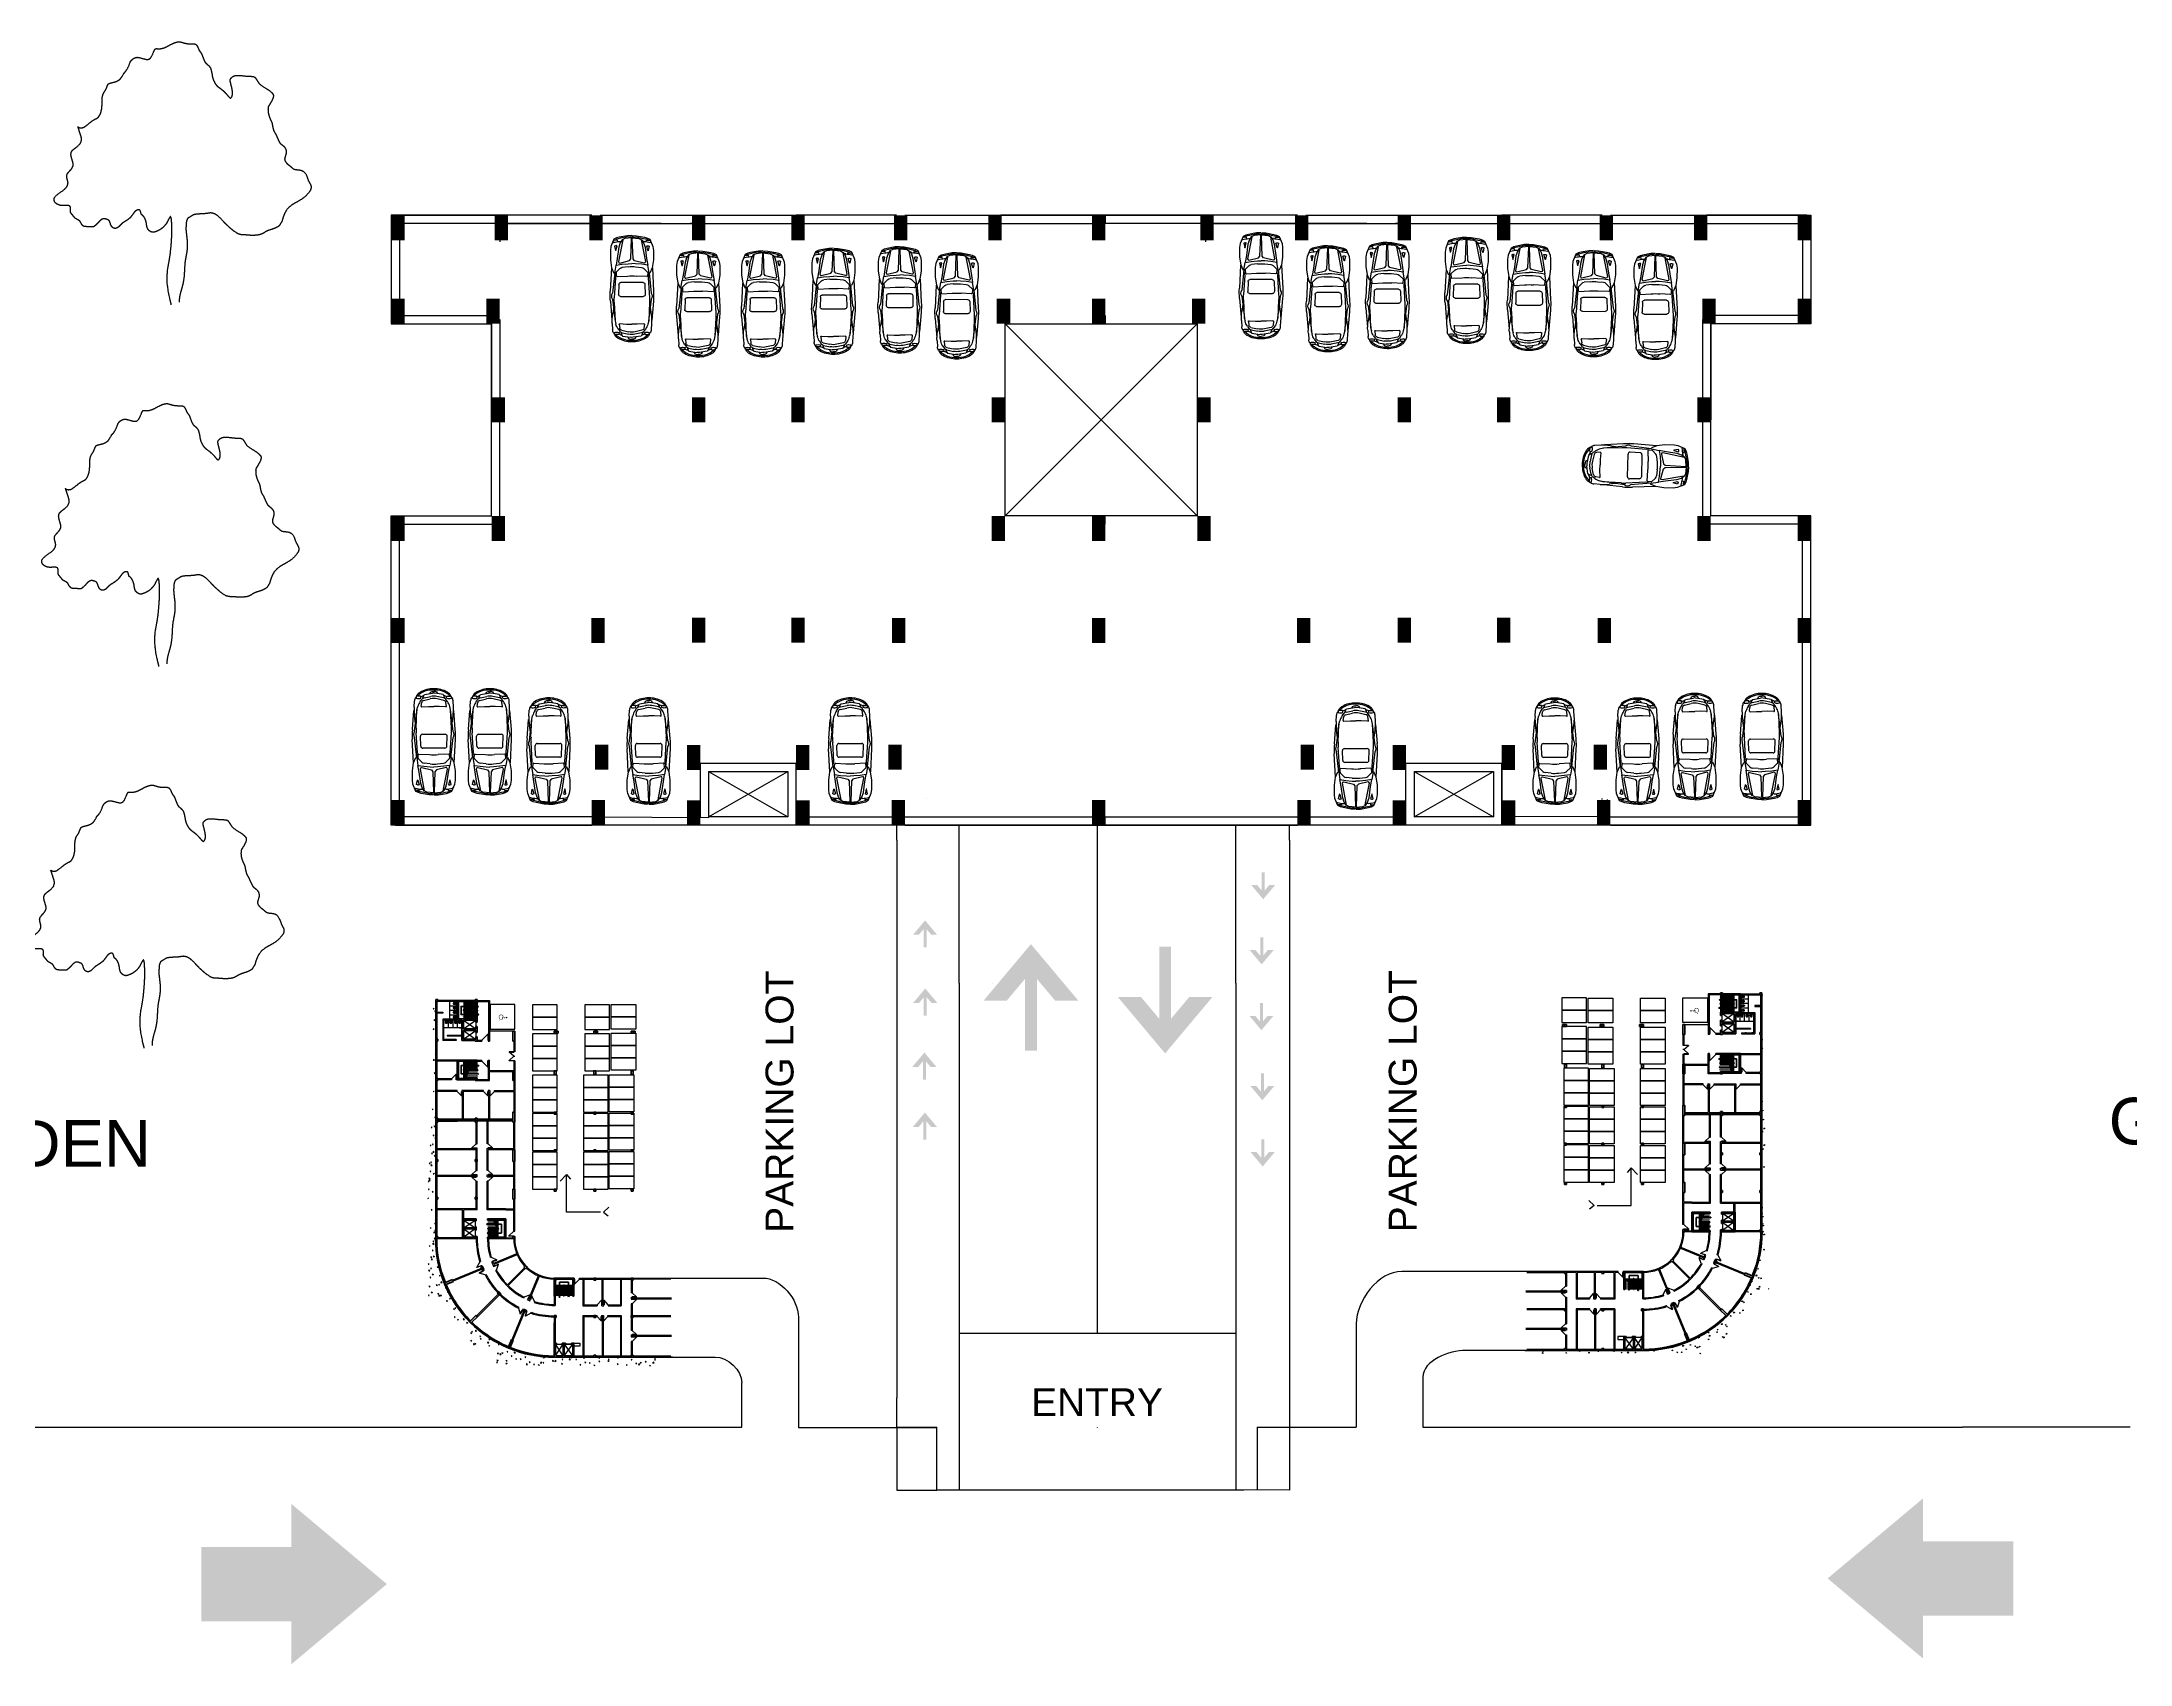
# Model space of a CAD drawing. Header units: metres. Extents: x -2370498 to 1228044, y -644254 to 236701.
# Drawn here: x 806327 to 868852, y 172731 to 221287 of the extents above; entities that cross this region are included whole.
import ezdxf

# ---------------------------------------------------------------- set-up
doc = ezdxf.new("R2010")
doc.units = ezdxf.units.M
doc.header["$MEASUREMENT"] = 0
doc.linetypes.add('ACAD_ISO03W100', pattern=[30, 12, -18])
for name, color, linetype in [('Beam', 6, 'Continuous'), ('cad-block.com', 7, 'Continuous'), ('Hatch', 253, 'Continuous')]:
    doc.layers.add(name, color=color, linetype=linetype)
doc.layers.add('PI-DISABLE CARPARK', color=8, linetype='Continuous', lineweight=9)
doc.styles.add('OLCU', font='arial.ttf', dxfattribs={"width": 0.75})
doc.styles.get("Standard").update_dxf_attribs({"font": 'arial.ttf'})

# ---------------------------------------------------------------- blocks, each defined once
blk = doc.blocks.new('A$C7FB7262A')
for p, q in [((1091, 1427), (1877, 1468)), ((2219, 1463), (2861, 1411)), ((42, 791), (49, 926)), ((49, 926), (79, 1072)), ((79, 1072), (119, 1249)), ((119, 1249), (163, 1324)), ((153, 1223), (163, 1346)), ((201, 1212), (153, 1223)), ((195, 1149), (192, 1106)), ((232, 1380), (226, 1354)), ((346, 1234), (338, 1266)), ((340, 1291), (351, 1320)), ((502, 1276), (346, 1234)), ((351, 1320), (502, 1288)), ((1264, 1316), (1002, 1272)), ((1053, 857), (1072, 1060)), ((1109, 1139), (1232, 1264)), ((1249, 1270), (1366, 1262)), ((1258, 1313), (1946, 1388)), ((1274, 1324), (1431, 1288)), ((1386, 1239), (1366, 886)), ((1431, 1288), (2099, 1330)), ((1586, 359), (1585, 1111)), ((1648, 1176), (1987, 1187)), ((2054, 1122), (2055, 349)), ((2148, 1387), (2888, 1299)), ((2265, 1332), (2879, 1306)), ((2431, 1351), (2665, 1386)), ((2879, 1306), (2993, 1276)), ((2974, 1400), (3182, 1389)), ((2978, 1138), (2990, 920)), ((2990, 920), (2990, 738)), ((2991, 553), (2990, 735)), ((3003, 1161), (3125, 1147)), ((3158, 1199), (3236, 1145)), ((3200, 1081), (3252, 854)), ((3333, 1329), (3272, 1333)), ((3273, 1105), (3315, 1097)), ((3275, 1171), (3334, 1181)), ((3288, 1065), (3335, 842)), ((3297, 1338), (3325, 1327)), ((3315, 1097), (3396, 1048)), ((3325, 1180), (3373, 1062)), ((3343, 1191), (3343, 1318)), ((3346, 1318), (3372, 1307)), ((3396, 1048), (3440, 779)), ((3426, 870), (3482, 846)), ((3482, 846), (3503, 793)), ((3503, 793), (3506, 737)), ((3503, 681), (3506, 737)), ((42, 676), (50, 541)), ((50, 541), (80, 395)), ((80, 395), (120, 219)), ((120, 219), (164, 143)), ((202, 255), (154, 245)), ((154, 245), (164, 121)), ((196, 319), (193, 361)), ((233, 87), (227, 114)), ((347, 234), (339, 201)), ((341, 177), (352, 148)), ((503, 192), (347, 234)), ((352, 148), (503, 180)), ((1265, 153), (1003, 197)), ((1053, 611), (1073, 409)), ((1092, 42), (1878, 3)), ((1110, 330), (1233, 205)), ((1250, 199), (1367, 208)), ((1259, 156), (1947, 83)), ((1275, 146), (1432, 182)), ((1387, 231), (1367, 584)), ((1432, 182), (2101, 141)), ((1649, 294), (1988, 284)), ((2149, 84), (2889, 174)), ((2220, 8), (2863, 61)), ((2266, 139), (2880, 167)), ((2432, 120), (2667, 86)), ((2880, 167), (2994, 197)), ((2975, 73), (3183, 84)), ((2979, 334), (2991, 553)), ((3003, 312), (3126, 326)), ((3159, 274), (3236, 328)), ((3200, 393), (3253, 619)), ((3334, 145), (3273, 141)), ((3274, 368), (3315, 376)), ((3276, 303), (3335, 293)), ((3289, 408), (3335, 631)), ((3298, 135), (3326, 146)), ((3315, 376), (3396, 425)), ((3326, 293), (3374, 412)), ((3344, 282), (3344, 156)), ((3347, 156), (3373, 166)), ((3396, 425), (3440, 695)), ((3426, 604), (3482, 628)), ((3482, 628), (3503, 681))]:
    blk.add_line(p, q)
for points in [[(0, 742), (5, 889), (54, 1162), (79, 1256), (123, 1343), (365, 1444), (499, 1463), (820, 1463), (1086, 1422), (1264, 1346)], [(0, 725), (5, 578), (55, 305), (80, 211), (124, 125), (367, 24), (500, 5), (821, 6), (1088, 47), (1265, 123)], [(71, 739), (95, 971), (140, 1065), (239, 1128), (389, 1178), (768, 1232), (1002, 1272), (970, 1070), (953, 859), (946, 734)], [(71, 728), (95, 497), (141, 402), (239, 339), (390, 290), (769, 237), (1003, 197), (970, 399), (954, 610), (946, 734)], [(143, 1047), (878, 1192), (919, 1177), (926, 1147), (846, 820), (788, 772), (92, 747)], [(144, 420), (879, 277), (920, 292), (927, 322), (847, 649), (788, 697), (92, 721)]]:
    blk.add_lwpolyline(points)
for centre, radius, start, end in [((2010, -1127), 2598, 85.39524, 92.94517), ((2046, 1243), 176, 54.64918, 124.77695), ((1080, 735), 1039, 176.89416, 183.21881), ((1491, 1060), 1299, 166.91658, 176.08111), ((381, 1276), 43.3, 159.97873, 192.53841), ((500, 1282), 6.5, 284.96001, 78.11246), ((2346, 736), 1299, 174.62136, 185.49162), ((1201, 1048), 130, 135.30465, 174.62136), ((1248, 1249), 21.7, 85.71507, 135.30465), ((3960, 737), 2598, 176.72561, 183.38736), ((1365, 1240), 21.7, 356.72561, 85.71507), ((1650, 1111), 65, 91.82012, 179.9989), ((1989, 1122), 65, 359.92446, 91.82012), ((2198, -226), 1559, 87.54913, 93.62371), ((2892, -157), 1559, 86.99981, 98.3676), ((3000, 1140), 21.7, 83.37601, 183.11504), ((2861, 773), 520, 55.07004, 75.25506), ((3115, 1061), 86.6, 13.12265, 83.37601), ((3170, 1147), 242, 57.32995, 87.18237), ((3161, 1038), 130, 11.76937, 55.07004), ((2746, 736), 520, 346.99033, 13.12265), ((3573, 1258), 310, 166.09608, 196.35351), ((3332, 1318), 10.8, 0, 86.33043), ((3332, 1191), 10.8, 279.60772, 0), ((2826, 736), 520, 348.3436, 11.76937), ((2831, 784), 722, 356.24509, 44.51945), ((2831, 688), 722, 315.59352, 3.86789), ((3321, 1187), 130, 46.38363, 67.20138), ((3155, 1013), 371, 30.45768, 46.38363), ((3184, 737), 260, 350.72464, 9.38834), ((2731, 764), 863, 358.06945, 30.45768), ((2732, 709), 863, 329.65529, 2.04353), ((1492, 410), 1299, 184.03187, 193.1964), ((382, 192), 43.3, 167.57457, 200.13424), ((502, 186), 6.5, 282.00051, 75.15297), ((1202, 421), 130, 185.49162, 224.80833), ((1249, 220), 21.7, 224.80833, 274.3979), ((1366, 229), 21.7, 274.3979, 3.38736), ((1651, 359), 65, 180.11408, 268.29286), ((2006, 2598), 2598, 267.1678, 274.71773), ((2047, 228), 176, 235.33603, 305.46379), ((1990, 349), 65, 268.29286, 0.18852), ((2196, 1697), 1559, 266.48926, 272.56385), ((2890, 1629), 1559, 261.74537, 273.11317), ((3001, 333), 21.7, 176.99794, 276.73697), ((2861, 699), 520, 284.85791, 305.04293), ((3116, 412), 86.6, 276.73697, 346.99033), ((3171, 326), 242, 272.9306, 302.78303), ((3162, 435), 130, 305.04293, 348.3436), ((3574, 216), 310, 163.75946, 194.01689), ((3333, 156), 10.8, 273.78255, 0.11298), ((3333, 282), 10.8, 0.11298, 80.50526), ((3322, 286), 130, 292.9116, 313.72935), ((3155, 460), 371, 313.72935, 329.65529)]:
    blk.add_arc(centre, radius, start, end)
blk = doc.blocks.new('klozet5-U')
at = {"color": 0, "linetype": 'Continuous'}
for p, q in [((-17, 12), (-16, 17)), ((-17, -12), (-16, -17))]:
    blk.add_line(p, q, dxfattribs=at)
at = {"color": 0, "linetype": 'Continuous', "flags": 128}
blk.add_lwpolyline([(-18, 12), (-20, 13), (-26, 14), (-30, 16), (-32, 16), (-34, 17), (-37, 18), (-40, 18), (-45, 18), (-47, 18), (-51, 17), (-55, 16), (-57, 15), (-59, 14), (-61, 12), (-63, 10), (-64, 8), (-66, 6), (-66, 3), (-67, 1), (-67, 0), (-67, -1), (-66, -3), (-66, -6), (-64, -8), (-63, -10), (-61, -12), (-59, -14), (-57, -15), (-55, -16), (-51, -17), (-47, -18), (-45, -18), (-40, -18), (-37, -18), (-34, -17), (-32, -16), (-30, -16), (-26, -14), (-20, -13), (-18, -12)], dxfattribs=at)
at = {"color": 0, "linetype": 'Continuous'}
for points in [[(-41, 4, 0.015744), (-42, 4, 0.080363), (-47, 3, 0.291038), (-49, 0, 0.291038), (-47, -3, 0.080363), (-42, -4)], [(-45, -4, 0.504519), (-43, -2), (-43, 2, 0.504519), (-45, 4)], [(-28, 0), (-28, 3, 0.35423), (-36, 13)], [(-16, 18), (-18, 14, 0.143239), (-18, -14), (-17, -16), (-16, -18)], [(-18, -14, 0.744451), (-18, -14, 0.135377), (-17, 11, 0.014087), (-18, 14, 0.744451), (-18, 14)], [(-54, -12, 0.149339), (-36, -13, 0.149339)]]:
    blk.add_lwpolyline(points, format="xyb", dxfattribs=at)
for points in [[(-16, -19), (0, -19), (0, 19), (-16, 19)], [(0, 17), (-16, 17)], [(-28, 0), (-28, -3)], [(0, -17), (-16, -17)]]:
    blk.add_lwpolyline(points, dxfattribs=at)
for centre, radius in [((-23, 8), 0.8), ((-9, 0), 0.9), ((-23, -8), 0.8)]:
    blk.add_circle(centre, radius, dxfattribs=at)
for centre, radius, start, end in [((-51, 0), 12, 134.4767, 179.8424), ((-51, 1), 11.1, 109.6538, 137.7263), ((-15, 12), 1.5, 169.4239, 193.8052), ((-16, 18), 0.5, 90, 156.9338), ((-147, 0), 132, 352.0096, 7.9904), ((-16, 17), 0.4, 90, 164.4239), ((-16, -18), 0.5, 203.0662, 270)]:
    blk.add_arc(centre, radius, start, end, dxfattribs=at)
at = {"color": 0, "linetype": 'Continuous', "extrusion": (0, 2.34291e-15, -1)}
for centre, radius, start, end in [((51, 0), 12, 314.4767, 359.8424), ((38, -3), 10.2, 179.1091, 257.1318), ((15, -12), 1.5, 349.4239, 13.8052)]:
    blk.add_arc(centre, radius, start, end, dxfattribs=at)
at = {"color": 0, "linetype": 'Continuous', "extrusion": (-2.34291e-15, 2.74462e-30, -1)}
for centre, radius, start, end in [((42, -17), 31.2, 68.0026, 101.9775), ((51, -1), 11.1, 289.6538, 317.7263), ((41, 24), 28.6, 269.6782, 273.2862), ((16, -17), 0.4, 270, 344.4239)]:
    blk.add_arc(centre, radius, start, end, dxfattribs=at)
blk = doc.blocks.new('DISABLE CARPARK')
at = {"layer": 'PI-DISABLE CARPARK'}
h = blk.add_hatch(color=256, dxfattribs=at)
h.paths.add_polyline_path([(3444931, -17526), (3444564, -17526), (3444571, -17331), (3444828, -17331), (3444493, -17302), (3444485, -17603), (3444873, -17603), (3445036, -18167), (3445226, -18117), (3445207, -18043), (3445089, -18074)])
h.paths.add_polyline_path([(3444581, -16926, 5.7686227), (3444506, -16865), (3444493, -17302), (3444828, -17331), (3444851, -17331), (3444851, -17254), (3444573, -17254)])
h.paths.add_polyline_path([(3444396, -17485), (3444396, -17405, 1.4159047), (3444889, -18111), (3444852, -18024, -1.4734452)])
blk = doc.blocks.new('hdtree12')
blk.add_open_spline([(-155.1947, -51.34674), (-163.65677, -12.46826), (-163.65677, -12.46826), (-169.75151, 12.7362), (-183.6354, 58.59939), (-221.72897, 254.52499), (-233.94066, 368.80272), (-237.0179, 417.30583), (-236.39045, 529.93377), (-225.36094, 640.58845), (-218.40385, 690.54008), (-210.40054, 735.08537), (-196.40243, 804.74479), (-191.62346, 831.52496), (-188.03001, 853.94066), (-176.41906, 932.40467), (-171.57943, 968.20183), (-169.08233, 994.22497), (-160.89531, 1081.59595), (-156.3974, 1130.99941), (-152.04696, 1189.74132), (-151.16401, 1205.81829), (-146.30348, 1286.27207), (-143.99482, 1384.75412), (-144.36256, 1432.71081), (-145.13313, 1498.93626), (-149.18411, 1590.18032), (-157.46856, 1647.28103), (-161.65649, 1660.86357), (-166.7128, 1669.94499), (-171.31386, 1674.28257), (-171.31386, 1674.28257), (-176.81396, 1674.61854), (-208.31558, 1622.26445), (-241.50879, 1553.99797), (-249.65881, 1540.58144), (-284.52217, 1496.53198), (-305.69343, 1473.85193), (-335.92422, 1446.87639), (-359.80392, 1429.65126), (-361.30638, 1428.2454), (-380.8213, 1414.61581), (-403.8488, 1403.09265), (-425.14198, 1393.0295), (-452.14599, 1381.4282), (-500.95474, 1366.77212), (-508.80417, 1365.68674), (-529.80758, 1367.06447), (-535.48279, 1368.28193), (-564.96856, 1380.83233), (-589.28695, 1398.86654), (-609.81949, 1422.00015), (-613.74756, 1428.06199), (-619.96399, 1440.45603), (-629.81552, 1467.28957), (-636.08139, 1494.16513), (-640.70801, 1525.93572), (-643.99536, 1549.26871), (-648.3229, 1568.57605), (-656.05804, 1598.37615), (-670.92468, 1636.02988), (-687.62237, 1666.0752), (-706.97998, 1687.66526), (-717.05093, 1697.34695), (-723.66348, 1702.68043), (-737.62466, 1712.99435), (-740.87463, 1715.90426), (-740.87463, 1715.90426), (-743.20053, 1719.05107), (-752.81067, 1757.23873), (-758.6766, 1780.02313), (-763.11111, 1790.93567), (-770.23941, 1799.21516), (-786.73172, 1805.76463), (-807.97607, 1806.33713), (-824.67849, 1802.09148), (-853.19915, 1786.36503), (-854.80011, 1785.45051), (-870.83084, 1770.59971), (-901.15692, 1730.6233), (-930.22827, 1690.79983), (-944.50088, 1672.2964), (-957.97104, 1656.6346), (-972.30285, 1641.41578), (-1022.7127, 1603.801), (-1055.41961, 1582.54671), (-1097.77099, 1556.2596), (-1106.88369, 1550.53007), (-1118.75351, 1541.96529), (-1133.39721, 1528.8887), (-1153.73535, 1508.39982), (-1179.57367, 1481.93303), (-1191.48285, 1470.693), (-1204.29046, 1461.08547), (-1217.85034, 1452.87337), (-1234.55414, 1446.38806), (-1247.94052, 1443.40935), (-1272.88894, 1443.50073), (-1296.23687, 1451.96559), (-1317.42386, 1471.34948), (-1327.04895, 1484.67338), (-1342.733, 1517.32457), (-1352.50503, 1549.13296), (-1361.71798, 1574.84847), (-1367.70736, 1586.03912), (-1372.90115, 1593.4245), (-1378.7976, 1600.22396), (-1388.04901, 1607.90802), (-1445.32196, 1630.35959), (-1480.43716, 1632.54135), (-1507.96051, 1625.77939), (-1533.10974, 1610.73808), (-1558.37158, 1589.10961), (-1615.48889, 1525.0075), (-1672.95166, 1476.60569), (-1672.95166, 1476.60569), (-1678.16986, 1474.01978), (-1706.87957, 1471.23903), (-1733.8269, 1472.65857), (-1756.79931, 1474.49763), (-1777.60467, 1475.93707), (-1807.18719, 1476.53971), (-1842.01385, 1478.04058), (-1848.03009, 1478.68818), (-1865.03448, 1482.57405), (-1880.59448, 1489.13319), (-1888.96332, 1496.9524), (-1897.17346, 1506.3705), (-1901.80267, 1512.99799), (-1905.4068, 1514.83621), (-1943.46954, 1581.95623), (-1943.46954, 1581.95623), (-1954.93286, 1592.01375), (-1974.6289, 1605.41651), (-2018.65082, 1628.77875), (-2033.79455, 1637.91789), (-2044.19281, 1647.65003), (-2068.43078, 1677.09609), (-2081.21429, 1693.44472), (-2092.68615, 1706.10256), (-2113.59832, 1731.36348), (-2124.31549, 1748.72272), (-2127.789, 1753.92982), (-2133.02276, 1774.13658), (-2129.88525, 1795.79885), (-2128.98956, 1800.79832), (-2127.91015, 1819.59249), (-2129.58404, 1845.61739), (-2129.95788, 1851.10798), (-2131.63269, 1859.92405), (-2136.70532, 1869.35192), (-2140.56213, 1873.80987), (-2148.76312, 1880.44256), (-2157.05169, 1885.58281), (-2168.5672, 1890.12726), (-2191.38794, 1893.71856), (-2221.4917, 1893.10783), (-2279.00665, 1890.09838), (-2306.02325, 1891.39274), (-2334.58709, 1894.84745), (-2371.27868, 1906.68838), (-2388.0429, 1914.62848), (-2416.81457, 1933.56163), (-2442.86621, 1964.41017), (-2453.28735, 1999.26746), (-2449.95636, 2040.56423), (-2400.12024, 2099.52202), (-2311.71905, 2161.70288), (-2248.0368, 2207.53441), (-2205.4306, 2251.96785), (-2185.09338, 2292.83417), (-2177.98828, 2333.11668), (-2182.15454, 2361.93657), (-2199.16687, 2425.27954), (-2203.04168, 2448.02551), (-2204.10919, 2473.75259), (-2200.74096, 2491.89926), (-2186.78924, 2520.85617), (-2150.85144, 2564.63447), (-2119.32342, 2598.41827), (-2102.6886, 2619.98794), (-2086.16272, 2649.42184), (-2077.76153, 2673.08929), (-2075.85602, 2698.72627), (-2079.31213, 2719.05624), (-2104.80377, 2807.00371), (-2119.53644, 2860.35812), (-2122.20916, 2901.58157), (-2112.95868, 2940.48599), (-2096.73309, 2966.79428), (-2047.25525, 3009.79019), (-2020.66833, 3028.37021), (-1974.69024, 3065.56686), (-1941.02661, 3105.06622), (-1925.06103, 3134.06051), (-1914.02588, 3173.75076), (-1915.95916, 3210.29175), (-1930.9378, 3267.2966), (-1947.09289, 3318.91662), (-1961.87835, 3362.38815), (-1978.63037, 3415.98724), (-1984.88464, 3433.19168), (-1984.88464, 3433.19168), (-1985.35217, 3433.38379), (-1977.69256, 3427.70843), (-1967.32452, 3421.01242), (-1956.82831, 3416.32583), (-1931.47918, 3411.77688), (-1903.83575, 3413.5437), (-1885.08697, 3418.21991), (-1871.47278, 3423.90289), (-1861.93207, 3427.64251), (-1765.0354, 3499.53659), (-1710.48034, 3544.44732), (-1677.07061, 3567.47268), (-1662.73147, 3576.08459), (-1637.23434, 3589.2073), (-1622.20962, 3595.14953), (-1604.51492, 3604.64264), (-1586.39068, 3619.17709), (-1576.36459, 3631.57013), (-1547.79587, 3674.86831), (-1519.23462, 3770.77057), (-1512.55905, 3850.6195), (-1511.47369, 3893.94012), (-1512.51617, 3952.09625), (-1510.61203, 3990.58975), (-1500.73486, 4044.86664), (-1486.81778, 4083.82614), (-1462.89993, 4124.47632), (-1445.59509, 4150.50201), (-1432.8273, 4173.00293), (-1420.97763, 4201.80725), (-1415.00183, 4217.38067), (-1408.86017, 4233.46435), (-1393.48816, 4267.34771), (-1388.69308, 4272.45147), (-1367.47513, 4284.63836), (-1344.29306, 4291.64032), (-1298.77807, 4302.29339), (-1256.43982, 4312.71545), (-1207.80609, 4332.68402), (-1173.97217, 4353.98376), (-1153.97384, 4371.02722), (-1139.78393, 4388.29712), (-1123.44635, 4411.18255), (-1080.89142, 4487.34344), (-1080.89142, 4487.34344), (-1074.51126, 4493.68713), (-1060.48034, 4507.35321), (-1047.8714, 4522.04254), (-1037.49222, 4535.82), (-1011.46332, 4578.98926), (-991.22009, 4620.03265), (-971.05606, 4672.53448), (-959.20685, 4703.08349), (-948.71017, 4720.85998), (-932.73208, 4740.36529), (-908.34488, 4762.78686), (-873.88488, 4783.47229), (-838.6232, 4793.62488), (-811.05453, 4794.52179), (-733.3078, 4774.89288), (-661.36841, 4755.77087), (-634.41482, 4752.0874), (-613.56292, 4752.52167), (-593.12912, 4757.85309), (-592.12585, 4758.53912), (-577.14828, 4766.22467), (-542.69546, 4802.27752), (-492.28836, 4922.5769), (-469.66415, 4962.30072), (-469.66415, 4962.30072), (-468.78769, 4962.61505), (-443.70147, 4963.85437), (-424.94392, 4962.89398), (-410.26458, 4961.3562), (-372.95814, 4962.19421), (-343.48518, 4965.2475), (-280.81672, 4985.00366), (-206.16737, 5022.09503), (-139.65057, 5058.14056), (-68.55018, 5088.80646), (-17.36854, 5097.92267), (4.49745, 5098.34289), (24.29093, 5096.54571), (73.95455, 5081.23413), (107.87522, 5070.41137), (159.55277, 5061.0791), (200.74353, 5057.81799), (295.20085, 5056.62353), (313.64506, 5052.45575), (335.35305, 5041.31622), (364.94183, 4991.48376), (376.36921, 4962.69714), (384.06838, 4943.03283), (389.92749, 4931.19629), (394.7752, 4924.01031), (400.54802, 4916.28204), (420.03056, 4891.06048), (424.1684, 4885.16479), (440.97756, 4857.04834), (469.01135, 4782.10541), (490.40898, 4727.94433), (503.5232, 4701.79565), (509.13269, 4693.21167), (517.11796, 4684.17084), (529.37367, 4672.62268), (556.97642, 4649.16443), (571.15305, 4636.97021), (589.45795, 4616.56189), (602.4378, 4598.85437), (616.50246, 4575.43091), (638.65469, 4492.97851), (645.74051, 4436.49566), (655.54146, 4390.25085), (661.0838, 4372.57873), (670.54874, 4345.19256), (700.27518, 4286.64673), (718.91539, 4260.77759), (729.01378, 4247.53204), (757.56448, 4218.98071), (781.94348, 4200.62347), (797.69073, 4189.79522), (828.3616, 4166.88324), (844.23195, 4153.71155), (865.08835, 4136.24267), (917.03002, 4083.24096), (942.90942, 4052.68539), (975.62932, 4014.54117), (1003.37454, 3994.92279), (1003.37454, 3994.92279), (1009.69794, 3994.73388), (1033.86656, 4024.69391), (1042.10623, 4056.83075), (1045.0363, 4088.93768), (1041.57717, 4144.7113), (1031.22887, 4194.34906), (1016.707, 4251.25732), (1002.37417, 4311.95465), (999.07395, 4340.91308), (1001.07086, 4359.73846), (1009.11776, 4379.28039), (1046.57559, 4416.95892), (1074.83773, 4430.88867), (1115.02783, 4440.74249), (1190.11887, 4440.54596), (1254.48021, 4432.26623), (1312.22466, 4425.75989), (1369.69925, 4423.1488), (1425.54318, 4421.05499), (1442.26486, 4419.45648), (1476.95923, 4408.13812), (1476.95923, 4408.13812), (1481.53611, 4406.07971), (1520.41642, 4352.24487), (1544.87305, 4309.94323), (1576.50803, 4267.33642), (1664.63661, 4205.51941), (1728.18589, 4169.20318), (1773.86727, 4138.44543), (1821.45813, 4094.02374), (1838.871, 4070.5664), (1839.17794, 4068.52203), (1847.8447, 4048.05404), (1839.48174, 3992.41958), (1801.76689, 3918.20083), (1772.82128, 3873.10287), (1755.92659, 3845.21393), (1744.41071, 3827.04101), (1744.41071, 3827.04101), (1742.57248, 3824.09698), (1740.07439, 3722.43866), (1754.88549, 3661.75232), (1766.21613, 3626.35269), (1782.3539, 3585.06943), (1794.2614, 3560.16296), (1806.22818, 3536.04339), (1811.43204, 3526.16501), (1818.44971, 3499.57107), (1819.48281, 3497.81723), (1824.60274, 3469.65851), (1833.00125, 3422.88116), (1844.0239, 3378.72955), (1850.58548, 3359.19616), (1855.08263, 3347.98553), (1861.37871, 3335.46676), (1869.25919, 3321.92734), (1884.63227, 3297.90787), (1892.26616, 3283.78235), (1894.37302, 3280.70312), (1923.26645, 3214.92538), (1942.08031, 3172.54852), (1952.69013, 3150.46478), (1968.84316, 3120.57846), (1977.11113, 3110.21072), (1978.01415, 3108.59375), (2012.45873, 3080.7489), (2040.47791, 3059.56909), (2066.16486, 3031.41189), (2087.55013, 2996.22528), (2095.99678, 2956.78146), (2096.76789, 2925.28503), (2091.18141, 2900.20386), (2082.42379, 2869.60495), (2073.67546, 2841.45515), (2069.6624, 2829.97452), (2065.73326, 2804.43847), (2065.50804, 2797.08046), (2066.75812, 2783.59977), (2071.48613, 2769.51332), (2083.18947, 2747.63183), (2084.85176, 2744.40452), (2107.95822, 2715.95131), (2136.08231, 2691.78985), (2151.72516, 2680.68016), (2165.24155, 2670.5368), (2179.83048, 2658.09051), (2194.88617, 2644.1909), (2216.91605, 2625.27656), (2239.5987, 2608.99612), (2253.94409, 2602.69706), (2272.59308, 2596.77154), (2303.5849, 2592.67448), (2340.80857, 2589.5536), (2386.78788, 2580.97168), (2414.37195, 2571.4238), (2448.43552, 2549.16687), (2484.26789, 2504.09294), (2533.60718, 2371.64863), (2533.60718, 2371.64863), (2538.63297, 2363.5556), (2564.33289, 2318.44841), (2578.95172, 2283.40172), (2583.20389, 2265.09414), (2584.21875, 2236.56433), (2578.13324, 2207.80441), (2561.78604, 2174.2868), (2492.66388, 2087.30514), (2415.22797, 2024.14318), (2321.37314, 1967.79918), (2240.2742, 1923.7767), (2168.2457, 1872.72598), (2144.17328, 1851.71736), (2105.89508, 1807.34888), (2080.24742, 1765.72111), (2066.3282, 1739.45778), (2042.26418, 1681.48571), (2027.92649, 1636.10759), (2019.75418, 1609.99376), (2015.9832, 1593.59963), (2013.99033, 1581.89193), (1960.38552, 1496.33161), (1938.03688, 1478.39825), (1902.61544, 1459.36167), (1863.42285, 1440.13308), (1798.48557, 1418.96164), (1758.13729, 1407.48557), (1722.6709, 1393.29347), (1705.91431, 1384.68179), (1683.58895, 1372.47165), (1635.98084, 1343.94911), (1599.64325, 1326.45376), (1575.65842, 1318.66585), (1570.87715, 1316.69414), (1464.83116, 1304.5511), (1381.62419, 1307.27813), (1320.78633, 1313.12689), (1284.11835, 1315.14662), (1263.60657, 1316.02937), (1249.55506, 1316.20373), (1218.0101, 1318.31833), (1184.10507, 1324.5528), (1150.49877, 1337.61766), (1064.00999, 1394.45902), (1022.15103, 1429.43625), (975.19919, 1471.69995), (946.72041, 1497.9655), (893.75421, 1550.17313), (874.88159, 1569.12942), (827.04493, 1623.10186), (767.0872, 1679.94223), (735.18736, 1703.73556), (699.51642, 1723.47322), (684.1388, 1729.83927), (671.07497, 1734.93494), (637.23952, 1743.04878), (615.52393, 1745.43255), (601.79896, 1744.76352), (566.46286, 1739.19777), (550.98921, 1736.41302), (526.77532, 1733.29548), (498.51555, 1730.35383), (451.36463, 1726.73532), (423.96004, 1725.31946), (412.76306, 1726.00447), (347.91767, 1722.38929), (314.14936, 1717.0625), (293.77392, 1712.68159), (280.46604, 1707.60154), (265.57259, 1700.54792), (247.25689, 1690.2972), (225.42237, 1674.85998), (218.6105, 1670.25171), (207.93362, 1664.48192), (185.58594, 1652.72133), (165.94765, 1637.10464), (157.25815, 1624.36419), (148.04962, 1603.35741), (136.96198, 1556.87304), (135.4596, 1532.45454), (136.54389, 1500.27703), (134.90959, 1493.18256), (131.7759, 1468.13005), (131.19873, 1454.83076), (133.59436, 1387.62926), (136.24657, 1367.77792), (143.96958, 1298.89257), (148.09014, 1267.6733), (153.27355, 1221.71058), (156.60256, 1180.50991), (158.4803, 1133.07411), (157.32415, 1069.65309), (156.84113, 1056.73729), (150.37957, 997.12589), (140.61432, 939.76597), (128.99452, 875.81756), (123.9019, 849.50737), (118.09357, 819.26536), (114.21234, 790.38131), (111.17661, 761.05613), (105.52124, 690.25833), (101.92787, 620.63232), (100.02114, 576.09092), (93.041, 483.88214), (81.18904, 402.70653), (74.39186, 367.47307), (68.36434, 344.24202), (62.16072, 319.40559), (54.50302, 289.03808), (38.65189, 233.80127), (18.08907, 157.91412), (8.12859, 113.43567), (4.53766, 93.09265), (1.79421, 67.24136), (1.37703, 59.56283), (-0.66993, 41.59271), (0, 0)], degree=2)

msp = doc.modelspace()

# ---------------------------------------------------------------- hatches: boundary and pattern name
h = msp.add_hatch(color=0)
h.dxf.hatch_style = 1
h.paths.add_polyline_path([(853686.98753, 182124.52838), (853686.98753, 182538.18055), (853762.55292, 182538.18055), (853762.55292, 182508.63397), (853723.92076, 182508.63397), (853723.92076, 182161.46161), (853978.46459, 182161.46161), (853978.46459, 182508.63397), (853939.83243, 182508.63397), (853939.83243, 182538.18055), (854036.15429, 182538.18055), (854036.15429, 182508.63397), (854008.6021, 182508.63397), (854008.6021, 182161.46161), (854218.82605, 182161.46161), (854218.82605, 182183.62155), (854240.98598, 182183.62155), (854240.98598, 182508.63397), (854213.43379, 182508.63397), (854213.43379, 182538.18055), (854277.91921, 182538.18055), (854277.91921, 182124.52838)])
h.paths.add_polyline_path([(853686.98753, 183942.70869), (853686.98753, 184488.2551), (854277.91921, 184488.2551), (854277.91921, 183942.70869), (854240.99225, 183942.70869), (854240.99225, 184290.94645), (854240.98598, 184429.16193), (854218.82605, 184429.16193), (854218.82605, 184451.32187), (853723.92076, 184451.32187), (853723.92076, 183942.70869)])
h.paths.add_polyline_path([(856250.48508, 184321.49357), (856250.48508, 184135.72235), (856155.854, 184135.72235), (856155.854, 184321.49357)], flags=9)
h.paths.add_polyline_path([(857443.07324, 186077.81227), (857443.07324, 185892.04105), (857348.44215, 185892.04105), (857348.44215, 186077.81227)], flags=9)
h.paths.add_polyline_path([(853839.81647, 183960.12482), (853804.196, 183960.12482), (853804.196, 184007.44036), (853839.81647, 184007.44036)], flags=25)
h.paths.add_polyline_path([(853839.81647, 183997.56426), (853804.196, 183997.56426), (853804.196, 184044.8798), (853839.81647, 184044.8798)], flags=25)
h.paths.add_polyline_path([(853842.35605, 184035.40575), (853806.73559, 184035.40575), (853806.73559, 184082.72129), (853842.35605, 184082.72129)], flags=25)
h.paths.add_polyline_path([(853841.08804, 184073.42676), (853805.46758, 184073.42676), (853805.46758, 184120.7423), (853841.08804, 184120.7423)], flags=25)
h.paths.add_polyline_path([(853842.99006, 184110.81384), (853807.3696, 184110.81384), (853807.3696, 184158.12938), (853842.99006, 184158.12938)], flags=25)
h.paths.add_polyline_path([(853843.32487, 184144.49831), (853807.70441, 184144.49831), (853807.70441, 184191.81385), (853843.32487, 184191.81385)], flags=25)
h.paths.add_polyline_path([(853843.64187, 184182.83535), (853808.02141, 184182.83535), (853808.02141, 184230.15089), (853843.64187, 184230.15089)], flags=25)
h.paths.add_polyline_path([(853845.54389, 184219.27247), (853809.92343, 184219.27247), (853809.92343, 184266.58801), (853845.54389, 184266.58801)], flags=25)
h.paths.add_polyline_path([(854146.33735, 184252.25381), (854122.98713, 184252.25381), (854122.98713, 184299.56935), (854146.33735, 184299.56935)], flags=25)
h.paths.add_polyline_path([(854146.85261, 184219.62777), (854123.50239, 184219.62777), (854123.50239, 184266.94331), (854146.85261, 184266.94331)], flags=25)
h.paths.add_polyline_path([(854146.27744, 184181.40853), (854122.92722, 184181.40853), (854122.92722, 184228.72408), (854146.27744, 184228.72408)], flags=25)
h.paths.add_polyline_path([(854146.42123, 184143.57826), (854123.07101, 184143.57826), (854123.07101, 184190.8938), (854146.42123, 184190.8938)], flags=25)
h.paths.add_polyline_path([(854146.54106, 184108.42584), (854123.19084, 184108.42584), (854123.19084, 184155.74138), (854146.54106, 184155.74138)], flags=25)
h.paths.add_polyline_path([(854145.7502, 184072.57591), (854122.39998, 184072.57591), (854122.39998, 184119.89145), (854145.7502, 184119.89145)], flags=25)
h.paths.add_polyline_path([(854146.36132, 184036.44921), (854123.0111, 184036.44921), (854123.0111, 184083.76476), (854146.36132, 184083.76476)], flags=25)
h.paths.add_polyline_path([(854145.89399, 183998.26177), (854122.54378, 183998.26177), (854122.54378, 184045.57731), (854145.89399, 184045.57731)], flags=25)
h.paths.add_polyline_path([(854148.24259, 183960.12482), (854124.89238, 183960.12482), (854124.89238, 184007.44036), (854148.24259, 184007.44036)], flags=25)
h.paths.add_polyline_path([(852589.60928, 183539.72886), (852589.60928, 183085.42617), (852494.97819, 183085.42617), (852494.97819, 183539.72886)], flags=9)
h.paths.add_polyline_path([(855636.39695, 186208.73904), (855636.39695, 185932.64251), (855541.76586, 185932.64251), (855541.76586, 186208.73904)], flags=9)
h.paths.add_polyline_path([(856179.61658, 185825.48698), (856179.61658, 185789.86651), (856132.30103, 185789.86651), (856132.30103, 185825.48698)], flags=9)
h.paths.add_polyline_path([(856104.20848, 185826.12098), (856104.20848, 185790.50052), (856056.89294, 185790.50052), (856056.89294, 185826.12098)], flags=9)
h.paths.add_polyline_path([(856217.45807, 185822.94739), (856217.45807, 185787.32693), (856170.14253, 185787.32693), (856170.14253, 185822.94739)], flags=9)
h.paths.add_polyline_path([(855995.74986, 185828.67482), (855995.74986, 185793.05435), (855948.43432, 185793.05435), (855948.43432, 185828.67482)], flags=9)
h.paths.add_polyline_path([(856141.59556, 185824.21897), (856141.59556, 185788.5985), (856094.28002, 185788.5985), (856094.28002, 185824.21897)], flags=9)
h.paths.add_polyline_path([(856032.18697, 185826.7728), (856032.18697, 185791.15234), (855984.87143, 185791.15234), (855984.87143, 185826.7728)], flags=9)
h.paths.add_polyline_path([(855962.76852, 186129.46828), (855962.76852, 186106.11806), (855915.45298, 186106.11806), (855915.45298, 186129.46828)], flags=9)
h.paths.add_polyline_path([(856106.59648, 186129.67198), (856106.59648, 186106.32177), (856059.28094, 186106.32177), (856059.28094, 186129.67198)], flags=9)
h.paths.add_polyline_path([(856178.57311, 186129.49224), (856178.57311, 186106.14203), (856131.25757, 186106.14203), (856131.25757, 186129.49224)], flags=9)
h.paths.add_polyline_path([(856254.89751, 185822.94739), (856254.89751, 185787.32693), (856207.58197, 185787.32693), (856207.58197, 185822.94739)], flags=9)
h.paths.add_polyline_path([(856070.52402, 185826.4558), (856070.52402, 185790.83533), (856023.20848, 185790.83533), (856023.20848, 185826.4558)], flags=9)
h.paths.add_polyline_path([(855995.39456, 186129.98353), (855995.39456, 186106.63331), (855948.07902, 186106.63331), (855948.07902, 186129.98353)], flags=9)
h.paths.add_polyline_path([(856142.44642, 186128.88113), (856142.44642, 186105.53091), (856095.13088, 186105.53091), (856095.13088, 186128.88113)], flags=9)
h.paths.add_polyline_path([(856071.44406, 186129.55215), (856071.44406, 186106.20194), (856024.12852, 186106.20194), (856024.12852, 186129.55215)], flags=9)
h.paths.add_polyline_path([(856216.76056, 186129.02492), (856216.76056, 186105.6747), (856169.44501, 186105.6747), (856169.44501, 186129.02492)], flags=9)
h.paths.add_polyline_path([(856033.61379, 186129.40836), (856033.61379, 186106.05815), (855986.29825, 186106.05815), (855986.29825, 186129.40836)], flags=9)
h.paths.add_polyline_path([(857734.44599, 186694.59909), (857734.44599, 186406.59179), (857639.81491, 186406.59179), (857639.81491, 186694.59909)], flags=9)
h.paths.add_polyline_path([(856254.89751, 186131.37352), (856254.89751, 186108.0233), (856207.58197, 186108.0233), (856207.58197, 186131.37352)], flags=9)
h.paths.add_polyline_path([(857738.8881, 187209.10144), (857738.8881, 186991.98358), (857644.25701, 186991.98358), (857644.25701, 187209.10144)], flags=9)
h.paths.add_polyline_path([(846210.88972, 200854.47378), (846210.88972, 199478.99189), (845832.36539, 199478.99189), (845832.36539, 200854.47378)], flags=9)
h.paths.add_polyline_path([(842784.00135, 200868.30549), (842784.00135, 199492.8236), (842405.47702, 199492.8236), (842405.47702, 200868.30549)], flags=9)
h.paths.add_polyline_path([(856581.69606, 201837.64676), (856581.69606, 200462.16487), (856203.17173, 200462.16487), (856203.17173, 201837.64676)], flags=9)
h.paths.add_polyline_path([(852963.3405, 202044.66481), (852963.3405, 200669.18292), (852584.81617, 200669.18292), (852584.81617, 202044.66481)], flags=9)
h.paths.add_polyline_path([(844978.38085, 185453.64178), (844942.76039, 185453.64178), (844942.76039, 185500.95732), (844978.38085, 185500.95732)], flags=9)
h.paths.add_polyline_path([(844979.01486, 185529.04988), (844943.39439, 185529.04988), (844943.39439, 185576.36542), (844979.01486, 185576.36542)], flags=9)
h.paths.add_polyline_path([(844975.84126, 185415.80029), (844940.2208, 185415.80029), (844940.2208, 185463.11583), (844975.84126, 185463.11583)], flags=9)
h.paths.add_polyline_path([(844981.56869, 185637.5085), (844945.94823, 185637.5085), (844945.94823, 185684.82404), (844981.56869, 185684.82404)], flags=9)
h.paths.add_polyline_path([(844977.11284, 185491.66279), (844941.49238, 185491.66279), (844941.49238, 185538.97834), (844977.11284, 185538.97834)], flags=9)
h.paths.add_polyline_path([(844979.66667, 185601.07138), (844944.04621, 185601.07138), (844944.04621, 185648.38692), (844979.66667, 185648.38692)], flags=9)
h.paths.add_polyline_path([(845282.36215, 185670.48984), (845259.01193, 185670.48984), (845259.01193, 185717.80538), (845282.36215, 185717.80538)], flags=9)
h.paths.add_polyline_path([(845282.56585, 185526.66187), (845259.21564, 185526.66187), (845259.21564, 185573.97742), (845282.56585, 185573.97742)], flags=9)
h.paths.add_polyline_path([(845282.38611, 185454.68525), (845259.0359, 185454.68525), (845259.0359, 185502.00079), (845282.38611, 185502.00079)], flags=9)
h.paths.add_polyline_path([(844975.84126, 185378.36085), (844940.2208, 185378.36085), (844940.2208, 185425.67639), (844975.84126, 185425.67639)], flags=9)
h.paths.add_polyline_path([(844979.34967, 185562.73434), (844943.72921, 185562.73434), (844943.72921, 185610.04988), (844979.34967, 185610.04988)], flags=9)
h.paths.add_polyline_path([(845282.8774, 185637.8638), (845259.52719, 185637.8638), (845259.52719, 185685.17934), (845282.8774, 185685.17934)], flags=9)
h.paths.add_polyline_path([(845281.775, 185490.81194), (845258.42478, 185490.81194), (845258.42478, 185538.12748), (845281.775, 185538.12748)], flags=9)
h.paths.add_polyline_path([(845282.44603, 185561.81429), (845259.09581, 185561.81429), (845259.09581, 185609.12984), (845282.44603, 185609.12984)], flags=9)
h.paths.add_polyline_path([(845281.91879, 185416.4978), (845258.56857, 185416.4978), (845258.56857, 185463.81334), (845281.91879, 185463.81334)], flags=9)
h.paths.add_polyline_path([(845282.30224, 185599.64457), (845258.95202, 185599.64457), (845258.95202, 185646.96011), (845282.30224, 185646.96011)], flags=9)
h.paths.add_polyline_path([(845284.26739, 185378.36085), (845260.91718, 185378.36085), (845260.91718, 185425.67639), (845284.26739, 185425.67639)], flags=9)
h.paths.add_polyline_path([(847858.88899, 185080.43549), (847858.88899, 184951.89347), (847764.2579, 184951.89347), (847764.2579, 185080.43549)], flags=9)
h.paths.add_polyline_path([(846141.17781, 184182.13643), (846141.17781, 184053.59441), (846046.54673, 184053.59441), (846046.54673, 184182.13643)], flags=9)
h.paths.add_polyline_path([(846348.33988, 185572.77501), (846348.33988, 185444.23299), (846253.7088, 185444.23299), (846253.7088, 185572.77501)], flags=9)
h.paths.add_polyline_path([(845847.70068, 185555.49902), (845847.70068, 185426.957), (845753.0696, 185426.957), (845753.0696, 185555.49902)], flags=9)
h.paths.add_polyline_path([(849456.78098, 193924.83931), (849456.78098, 192708.50493), (848880.62259, 192708.50493), (848880.62259, 193924.83931)], flags=9)
h.paths.add_polyline_path([(849248.24163, 182487.01754), (849248.24163, 180937.79165), (848672.08324, 180937.79165), (848672.08324, 182487.01754)], flags=9)
h = msp.add_hatch(color=0)
h.dxf.hatch_style = 1
h.paths.add_polyline_path([(822260.1468, 181925.18385), (822260.1468, 182338.83602), (822184.58141, 182338.83602), (822184.58141, 182309.28944), (822223.21357, 182309.28944), (822223.21357, 181962.11708), (821968.66975, 181962.11708), (821968.66975, 182309.28944), (822007.30191, 182309.28944), (822007.30191, 182338.83602), (821910.98004, 182338.83602), (821910.98004, 182309.28944), (821938.53223, 182309.28944), (821938.53223, 181962.11708), (821728.30829, 181962.11708), (821728.30829, 181984.27702), (821706.14835, 181984.27702), (821706.14835, 182309.28944), (821733.70054, 182309.28944), (821733.70054, 182338.83602), (821669.21512, 182338.83602), (821669.21512, 181925.18385)])
h.paths.add_polyline_path([(822260.1468, 183743.36416), (822260.1468, 184288.91057), (821669.21512, 184288.91057), (821669.21512, 183743.36416), (821706.14208, 183743.36416), (821706.14208, 184091.60192), (821706.14835, 184229.8174), (821728.30829, 184229.8174), (821728.30829, 184251.97734), (822223.21357, 184251.97734), (822223.21357, 183743.36416)])
h.paths.add_polyline_path([(819696.64925, 184122.14904), (819696.64925, 183936.37782), (819791.28033, 183936.37782), (819791.28033, 184122.14904)], flags=9)
h.paths.add_polyline_path([(818504.06109, 185878.46774), (818504.06109, 185692.69652), (818598.69218, 185692.69652), (818598.69218, 185878.46774)], flags=9)
h.paths.add_polyline_path([(822107.31787, 183760.78029), (822142.93833, 183760.78029), (822142.93833, 183808.09583), (822107.31787, 183808.09583)], flags=25)
h.paths.add_polyline_path([(822107.31787, 183798.21973), (822142.93833, 183798.21973), (822142.93833, 183845.53527), (822107.31787, 183845.53527)], flags=25)
h.paths.add_polyline_path([(822104.77828, 183836.06122), (822140.39874, 183836.06122), (822140.39874, 183883.37676), (822104.77828, 183883.37676)], flags=25)
h.paths.add_polyline_path([(822106.04629, 183874.08223), (822141.66676, 183874.08223), (822141.66676, 183921.39777), (822106.04629, 183921.39777)], flags=25)
h.paths.add_polyline_path([(822104.14427, 183911.46931), (822139.76474, 183911.46931), (822139.76474, 183958.78485), (822104.14427, 183958.78485)], flags=25)
h.paths.add_polyline_path([(822103.80946, 183945.15378), (822139.42992, 183945.15378), (822139.42992, 183992.46932), (822103.80946, 183992.46932)], flags=25)
h.paths.add_polyline_path([(822103.49246, 183983.49082), (822139.11292, 183983.49082), (822139.11292, 184030.80636), (822103.49246, 184030.80636)], flags=25)
h.paths.add_polyline_path([(822101.59044, 184019.92794), (822137.2109, 184019.92794), (822137.2109, 184067.24348), (822101.59044, 184067.24348)], flags=25)
h.paths.add_polyline_path([(821800.79698, 184052.90928), (821824.1472, 184052.90928), (821824.1472, 184100.22482), (821800.79698, 184100.22482)], flags=25)
h.paths.add_polyline_path([(821800.28173, 184020.28324), (821823.63194, 184020.28324), (821823.63194, 184067.59878), (821800.28173, 184067.59878)], flags=25)
h.paths.add_polyline_path([(821800.8569, 183982.064), (821824.20711, 183982.064), (821824.20711, 184029.37955), (821800.8569, 184029.37955)], flags=25)
h.paths.add_polyline_path([(821800.7131, 183944.23373), (821824.06332, 183944.23373), (821824.06332, 183991.54927), (821800.7131, 183991.54927)], flags=25)
h.paths.add_polyline_path([(821800.59328, 183909.08131), (821823.94349, 183909.08131), (821823.94349, 183956.39685), (821800.59328, 183956.39685)], flags=25)
h.paths.add_polyline_path([(821801.38413, 183873.23138), (821824.73435, 183873.23138), (821824.73435, 183920.54692), (821801.38413, 183920.54692)], flags=25)
h.paths.add_polyline_path([(821800.77302, 183837.10468), (821824.12323, 183837.10468), (821824.12323, 183884.42023), (821800.77302, 183884.42023)], flags=25)
h.paths.add_polyline_path([(821801.24034, 183798.91724), (821824.59056, 183798.91724), (821824.59056, 183846.23278), (821801.24034, 183846.23278)], flags=25)
h.paths.add_polyline_path([(821798.89174, 183760.78029), (821822.24195, 183760.78029), (821822.24195, 183808.09583), (821798.89174, 183808.09583)], flags=25)
h.paths.add_polyline_path([(823357.52505, 183340.38433), (823357.52505, 182886.08164), (823452.15614, 182886.08164), (823452.15614, 183340.38433)], flags=9)
h.paths.add_polyline_path([(820310.73738, 186009.39451), (820310.73738, 185733.29798), (820405.36847, 185733.29798), (820405.36847, 186009.39451)], flags=9)
h.paths.add_polyline_path([(819767.51776, 185626.14245), (819767.51776, 185590.52198), (819814.8333, 185590.52198), (819814.8333, 185626.14245)], flags=9)
h.paths.add_polyline_path([(819842.92585, 185626.77645), (819842.92585, 185591.15599), (819890.24139, 185591.15599), (819890.24139, 185626.77645)], flags=9)
h.paths.add_polyline_path([(819729.67626, 185623.60286), (819729.67626, 185587.9824), (819776.99181, 185587.9824), (819776.99181, 185623.60286)], flags=9)
h.paths.add_polyline_path([(819951.38447, 185629.33029), (819951.38447, 185593.70982), (819998.70002, 185593.70982), (819998.70002, 185629.33029)], flags=9)
h.paths.add_polyline_path([(819805.53877, 185624.87443), (819805.53877, 185589.25397), (819852.85431, 185589.25397), (819852.85431, 185624.87443)], flags=9)
h.paths.add_polyline_path([(819914.94736, 185627.42827), (819914.94736, 185591.8078), (819962.2629, 185591.8078), (819962.2629, 185627.42827)], flags=9)
h.paths.add_polyline_path([(819984.36581, 185930.12374), (819984.36581, 185906.77353), (820031.68136, 185906.77353), (820031.68136, 185930.12374)], flags=9)
h.paths.add_polyline_path([(819840.53785, 185930.32745), (819840.53785, 185906.97723), (819887.85339, 185906.97723), (819887.85339, 185930.32745)], flags=9)
h.paths.add_polyline_path([(819768.56122, 185930.14771), (819768.56122, 185906.79749), (819815.87676, 185906.79749), (819815.87676, 185930.14771)], flags=9)
h.paths.add_polyline_path([(819692.23682, 185623.60286), (819692.23682, 185587.9824), (819739.55237, 185587.9824), (819739.55237, 185623.60286)], flags=9)
h.paths.add_polyline_path([(819876.61031, 185627.11126), (819876.61031, 185591.4908), (819923.92585, 185591.4908), (819923.92585, 185627.11126)], flags=9)
h.paths.add_polyline_path([(819951.73978, 185930.639), (819951.73978, 185907.28878), (819999.05532, 185907.28878), (819999.05532, 185930.639)], flags=9)
h.paths.add_polyline_path([(819804.68792, 185929.53659), (819804.68792, 185906.18638), (819852.00346, 185906.18638), (819852.00346, 185929.53659)], flags=9)
h.paths.add_polyline_path([(819875.69027, 185930.20762), (819875.69027, 185906.85741), (819923.00581, 185906.85741), (819923.00581, 185930.20762)], flags=9)
h.paths.add_polyline_path([(819730.37378, 185929.68039), (819730.37378, 185906.33017), (819777.68932, 185906.33017), (819777.68932, 185929.68039)], flags=9)
h.paths.add_polyline_path([(819913.52054, 185930.06383), (819913.52054, 185906.71362), (819960.83608, 185906.71362), (819960.83608, 185930.06383)], flags=9)
h.paths.add_polyline_path([(818212.68834, 186495.25456), (818212.68834, 186207.24726), (818307.31943, 186207.24726), (818307.31943, 186495.25456)], flags=9)
h.paths.add_polyline_path([(819692.23682, 185932.02899), (819692.23682, 185908.67877), (819739.55237, 185908.67877), (819739.55237, 185932.02899)], flags=9)
h.paths.add_polyline_path([(818208.24624, 187009.75691), (818208.24624, 186792.63904), (818302.87732, 186792.63904), (818302.87732, 187009.75691)], flags=9)
h.paths.add_polyline_path([(829736.24461, 200655.12925), (829736.24461, 199279.64736), (830114.76894, 199279.64736), (830114.76894, 200655.12925)], flags=9)
h.paths.add_polyline_path([(833163.13298, 200668.96096), (833163.13298, 199293.47907), (833541.65731, 199293.47907), (833541.65731, 200668.96096)], flags=9)
h.paths.add_polyline_path([(819365.43827, 201638.30223), (819365.43827, 200262.82034), (819743.96261, 200262.82034), (819743.96261, 201638.30223)], flags=9)
h.paths.add_polyline_path([(822983.79383, 201845.32028), (822983.79383, 200469.83839), (823362.31816, 200469.83839), (823362.31816, 201845.32028)], flags=9)
h.paths.add_polyline_path([(830968.75348, 185254.29725), (831004.37394, 185254.29725), (831004.37394, 185301.61279), (830968.75348, 185301.61279)], flags=9)
h.paths.add_polyline_path([(830968.11948, 185329.70534), (831003.73994, 185329.70534), (831003.73994, 185377.02089), (830968.11948, 185377.02089)], flags=9)
h.paths.add_polyline_path([(830971.29307, 185216.45576), (831006.91353, 185216.45576), (831006.91353, 185263.7713), (830971.29307, 185263.7713)], flags=9)
h.paths.add_polyline_path([(830965.56564, 185438.16397), (831001.18611, 185438.16397), (831001.18611, 185485.47951), (830965.56564, 185485.47951)], flags=9)
h.paths.add_polyline_path([(830970.02149, 185292.31826), (831005.64196, 185292.31826), (831005.64196, 185339.63381), (830970.02149, 185339.63381)], flags=9)
h.paths.add_polyline_path([(830967.46766, 185401.72685), (831003.08812, 185401.72685), (831003.08812, 185449.04239), (830967.46766, 185449.04239)], flags=9)
h.paths.add_polyline_path([(830664.77218, 185471.14531), (830688.1224, 185471.14531), (830688.1224, 185518.46085), (830664.77218, 185518.46085)], flags=9)
h.paths.add_polyline_path([(830664.56848, 185327.31734), (830687.91869, 185327.31734), (830687.91869, 185374.63289), (830664.56848, 185374.63289)], flags=9)
h.paths.add_polyline_path([(830664.74822, 185255.34072), (830688.09843, 185255.34072), (830688.09843, 185302.65626), (830664.74822, 185302.65626)], flags=9)
h.paths.add_polyline_path([(830971.29307, 185179.01632), (831006.91353, 185179.01632), (831006.91353, 185226.33186), (830971.29307, 185226.33186)], flags=9)
h.paths.add_polyline_path([(830967.78466, 185363.38981), (831003.40513, 185363.38981), (831003.40513, 185410.70535), (830967.78466, 185410.70535)], flags=9)
h.paths.add_polyline_path([(830664.25693, 185438.51927), (830687.60714, 185438.51927), (830687.60714, 185485.83481), (830664.25693, 185485.83481)], flags=9)
h.paths.add_polyline_path([(830665.35933, 185291.46741), (830688.70955, 185291.46741), (830688.70955, 185338.78295), (830665.35933, 185338.78295)], flags=9)
h.paths.add_polyline_path([(830664.6883, 185362.46976), (830688.03852, 185362.46976), (830688.03852, 185409.78531), (830664.6883, 185409.78531)], flags=9)
h.paths.add_polyline_path([(830665.21554, 185217.15327), (830688.56576, 185217.15327), (830688.56576, 185264.46881), (830665.21554, 185264.46881)], flags=9)
h.paths.add_polyline_path([(830664.8321, 185400.30004), (830688.18231, 185400.30004), (830688.18231, 185447.61558), (830664.8321, 185447.61558)], flags=9)
h.paths.add_polyline_path([(830662.86694, 185179.01632), (830686.21716, 185179.01632), (830686.21716, 185226.33186), (830662.86694, 185226.33186)], flags=9)
h.paths.add_polyline_path([(828088.24535, 184881.09096), (828088.24535, 184752.54894), (828182.87643, 184752.54894), (828182.87643, 184881.09096)], flags=9)
h.paths.add_polyline_path([(829805.95652, 183982.7919), (829805.95652, 183854.24988), (829900.5876, 183854.24988), (829900.5876, 183982.7919)], flags=9)
h.paths.add_polyline_path([(829598.79445, 185373.43048), (829598.79445, 185244.88846), (829693.42553, 185244.88846), (829693.42553, 185373.43048)], flags=9)
h.paths.add_polyline_path([(830099.43365, 185356.15449), (830099.43365, 185227.61247), (830194.06473, 185227.61247), (830194.06473, 185356.15449)], flags=9)
h.paths.add_polyline_path([(826490.35335, 193725.49478), (826490.35335, 192509.1604), (827066.51174, 192509.1604), (827066.51174, 193725.49478)], flags=9)
h.paths.add_polyline_path([(826698.89271, 182287.67301), (826698.89271, 180738.44712), (827275.05109, 180738.44712), (827275.05109, 182287.67301)], flags=9)
h = msp.add_hatch(color=0)
h.dxf.hatch_style = 1
h.paths.add_polyline_path([(819364.58157, 191380.09073), (819364.58157, 191439.1839), (819364.58157, 191505.30012), (819320.26169, 191505.30012), (819320.26169, 191439.1839), (818950.92939, 191439.1839), (818950.92939, 191701.40983), (819320.26169, 191701.40983), (819320.26169, 191635.30509), (819364.58157, 191635.30509), (819364.58157, 191811.84593), (819320.26169, 191811.84593), (819320.26169, 191745.72971), (818950.92939, 191745.72971), (818950.92939, 192007.95564), (819283.32846, 192007.95564), (819320.26169, 192007.96086), (819320.26169, 191941.8509), (819364.58157, 191941.8509), (819364.58157, 192007.96712), (819364.58157, 192044.88887), (818964.63729, 192044.88261), (818804.26187, 192044.88887), (818804.26187, 192561.95409), (819364.58157, 192561.95409), (819364.58157, 192598.88732), (819364.58157, 192621.04726), (819305.4884, 192621.04726), (819305.4884, 192598.88732), (818767.32864, 192598.88732), (818767.32864, 192007.95564), (818906.60951, 192007.95564), (818906.60951, 191786.35626), (818906.60951, 191394.86402), (819305.4884, 191394.86402), (819305.4884, 191380.09073)])
h = msp.add_hatch(color=0)
h.dxf.hatch_style = 1
h.paths.add_polyline_path([(856582.55277, 191579.43526), (856582.55277, 191638.52843), (856582.55277, 191704.64465), (856626.87264, 191704.64465), (856626.87264, 191638.52843), (856996.20494, 191638.52843), (856996.20494, 191900.75436), (856626.87264, 191900.75436), (856626.87264, 191834.64962), (856582.55277, 191834.64962), (856582.55277, 192011.19046), (856626.87264, 192011.19046), (856626.87264, 191945.07424), (856996.20494, 191945.07424), (856996.20494, 192207.30017), (856663.80587, 192207.30017), (856626.87264, 192207.30539), (856626.87264, 192141.19543), (856582.55277, 192141.19543), (856582.55277, 192207.31165), (856582.55277, 192244.2334), (856982.49705, 192244.22714), (857142.87247, 192244.2334), (857142.87247, 192761.29862), (856582.55277, 192761.29862), (856582.55277, 192798.23185), (856582.55277, 192820.39179), (856641.64593, 192820.39179), (856641.64593, 192798.23185), (857179.8057, 192798.23185), (857179.8057, 192207.30017), (857040.52482, 192207.30017), (857040.52482, 191985.70079), (857040.52482, 191594.20855), (856641.64593, 191594.20855), (856641.64593, 191579.43526)])
h = msp.add_hatch(color=0)
h.dxf.hatch_style = 1
h.paths.add_polyline_path([(818804.26187, 190257.32054), (818804.26187, 190774.38576), (819364.58157, 190774.38576), (819364.58157, 190811.3075), (818767.32864, 190811.31899), (818767.32864, 190220.38731), (819305.4884, 190220.38731), (819305.4884, 190198.22737), (819364.58157, 190198.22737), (819364.58157, 190257.32054)])
h = msp.add_hatch(color=0)
h.dxf.hatch_style = 1
h.paths.add_polyline_path([(857142.87247, 190456.66507), (857142.87247, 190973.73029), (856582.55277, 190973.73029), (856582.55277, 191010.65204), (857179.8057, 191010.66352), (857179.8057, 190419.73184), (856641.64593, 190419.73184), (856641.64593, 190397.5719), (856582.55277, 190397.5719), (856582.55277, 190456.66507)])
h = msp.add_hatch(color=0)
h.dxf.hatch_style = 1
h.paths.add_polyline_path([(854218.82605, 189392.98804), (854218.82605, 189452.08121), (854277.91921, 189452.08121), (854277.91921, 189392.98804)])
h.paths.add_polyline_path([(853036.96269, 189392.98804), (853036.96269, 189452.08121), (853096.05585, 189452.08121), (853096.05585, 189392.98804)])
h.paths.add_polyline_path([(851914.19249, 189392.98804), (851914.19249, 189452.08121), (851973.28566, 189452.08121), (851973.28566, 189392.98804)])
h = msp.add_hatch(color=0)
h.dxf.hatch_style = 1
h.paths.add_polyline_path([(818182.71821, 185470.77393), (818182.71821, 185529.8671), (818153.17162, 185529.8671), (818153.17162, 186652.63729), (818182.71821, 186652.63729), (818182.71821, 186711.73046), (818153.17162, 186711.73046), (818153.17162, 187775.40748), (818182.71821, 187775.40748), (818182.71821, 187834.50065), (818153.17162, 187834.50065), (818153.17162, 188957.27084), (818182.71821, 188957.27084), (818182.71821, 189016.36401), (818123.62504, 189016.36401), (818123.62504, 185470.7965)])
h = msp.add_hatch(color=0)
h.dxf.hatch_style = 1
h.paths.add_polyline_path([(821728.30829, 189193.64351), (821728.30829, 189252.73668), (821669.21512, 189252.73668), (821669.21512, 189193.64351)])
h.paths.add_polyline_path([(822910.17165, 189193.64351), (822910.17165, 189252.73668), (822851.07848, 189252.73668), (822851.07848, 189193.64351)])
h.paths.add_polyline_path([(824032.94184, 189193.64351), (824032.94184, 189252.73668), (823973.84867, 189252.73668), (823973.84867, 189193.64351)])
h = msp.add_hatch(color=0)
h.dxf.hatch_style = 1
h.paths.add_polyline_path([(857764.41613, 185670.11846), (857764.41613, 185729.21163), (857793.96271, 185729.21163), (857793.96271, 186851.98182), (857764.41613, 186851.98182), (857764.41613, 186911.07499), (857793.96271, 186911.07499), (857793.96271, 187974.75201), (857764.41613, 187974.75201), (857764.41613, 188033.84518), (857793.96271, 188033.84518), (857793.96271, 189156.61537), (857764.41613, 189156.61537), (857764.41613, 189215.70854), (857823.5093, 189215.70854), (857823.5093, 185670.14103)])
h = msp.add_hatch(color=0)
h.dxf.hatch_style = 1
h.paths.add_polyline_path([(854218.82605, 188270.21785), (854218.82605, 188329.31102), (854277.91921, 188329.31102), (854277.91921, 188270.21785)])
h.paths.add_polyline_path([(853036.96269, 188270.21785), (853036.96269, 188329.31102), (853096.05585, 188329.31102), (853096.05585, 188270.21785)])
h.paths.add_polyline_path([(851914.19249, 188270.21785), (851914.19249, 188329.31102), (851973.28566, 188329.31102), (851973.28566, 188270.21785)])
h = msp.add_hatch(color=0)
h.dxf.hatch_style = 1
h.paths.add_polyline_path([(821728.30829, 188070.87332), (821728.30829, 188129.96649), (821669.21512, 188129.96649), (821669.21512, 188070.87332)])
h.paths.add_polyline_path([(822910.17165, 188070.87332), (822910.17165, 188129.96649), (822851.07848, 188129.96649), (822851.07848, 188070.87332)])
h.paths.add_polyline_path([(824032.94184, 188070.87332), (824032.94184, 188129.96649), (823973.84867, 188129.96649), (823973.84867, 188070.87332)])
h = msp.add_hatch(color=0)
h.dxf.hatch_style = 1
h.paths.add_polyline_path([(821728.30829, 186889.00996), (821728.30829, 186948.10313), (821669.21512, 186948.10313), (821669.21512, 186889.00996)])
h.paths.add_polyline_path([(822910.17165, 186889.00996), (822910.17165, 186948.10313), (822851.07848, 186948.10313), (822851.07848, 186889.00996)])
h.paths.add_polyline_path([(824032.94184, 186889.00996), (824032.94184, 186948.10313), (823973.84867, 186948.10313), (823973.84867, 186889.00996)])
h = msp.add_hatch(color=0)
h.dxf.hatch_style = 1
h.paths.add_polyline_path([(854218.82605, 187088.35449), (854218.82605, 187147.44766), (854277.91921, 187147.44766), (854277.91921, 187088.35449)])
h.paths.add_polyline_path([(853036.96269, 187088.35449), (853036.96269, 187147.44766), (853096.05585, 187147.44766), (853096.05585, 187088.35449)])
h.paths.add_polyline_path([(851914.19249, 187088.35449), (851914.19249, 187147.44766), (851973.28566, 187147.44766), (851973.28566, 187088.35449)])
h = msp.add_hatch(color=0)
h.dxf.hatch_style = 1
h.paths.add_polyline_path([(819335.03498, 185819.80227), (819305.4884, 185819.80227), (819305.4884, 185792.25008), (818958.31604, 185792.25008), (818958.31604, 186024.63396), (819305.4884, 186024.63396), (819305.4884, 185997.08177), (819335.03498, 185997.08177), (819335.03498, 186061.56719), (818921.38281, 186061.56719), (818921.38281, 185470.63551), (819364.58157, 185470.63551), (819364.58157, 185529.72868), (819335.03498, 185529.72868), (819335.03498, 185546.2009), (819305.4884, 185546.2009), (819305.4884, 185507.56874), (818958.31604, 185513.88433), (818958.31604, 185762.11256), (819305.4884, 185762.11256), (819305.4884, 185723.48041), (819335.03498, 185723.48041)])
h = msp.add_hatch(color=0)
h.dxf.hatch_style = 1
h.paths.add_polyline_path([(820220.36711, 185470.77393), (820220.36711, 186061.70561), (819733.91387, 186061.70561), (819704.36728, 186061.70561), (819674.8207, 186061.70561), (819674.8207, 186024.77864), (820023.05846, 186024.77864), (820183.43388, 186024.77238), (820183.43388, 185507.70716), (819674.8207, 185507.70716), (819674.8207, 185470.77393)])
h = msp.add_hatch(color=0)
h.dxf.hatch_style = 1
h.paths.add_polyline_path([(820220.36711, 185470.77393), (820220.36711, 186061.70561), (819733.91387, 186061.70561), (819704.36728, 186061.70561), (819674.8207, 186061.70561), (819674.8207, 186024.77864), (820023.05846, 186024.77864), (820183.43388, 186024.77238), (820183.43388, 185507.70716), (819674.8207, 185507.70716), (819674.8207, 185470.77393)])
h = msp.add_hatch(color=0)
h.dxf.hatch_style = 1
h.paths.add_polyline_path([(855726.76723, 185670.11846), (855726.76723, 186261.05014), (856213.22047, 186261.05014), (856242.76705, 186261.05014), (856272.31363, 186261.05014), (856272.31363, 186224.12317), (855924.07588, 186224.12317), (855763.70046, 186224.11691), (855763.70046, 185707.05169), (856272.31363, 185707.05169), (856272.31363, 185670.11846)])
h = msp.add_hatch(color=0)
h.dxf.hatch_style = 1
h.paths.add_polyline_path([(855726.76723, 185670.11846), (855726.76723, 186261.05014), (856213.22047, 186261.05014), (856242.76705, 186261.05014), (856272.31363, 186261.05014), (856272.31363, 186224.12317), (855924.07588, 186224.12317), (855763.70046, 186224.11691), (855763.70046, 185707.05169), (856272.31363, 185707.05169), (856272.31363, 185670.11846)])
h = msp.add_hatch(color=0)
h.dxf.hatch_style = 1
h.paths.add_polyline_path([(856612.09935, 186019.1468), (856641.64593, 186019.1468), (856641.64593, 185991.59461), (856988.8183, 185991.59461), (856988.8183, 186223.97849), (856641.64593, 186223.97849), (856641.64593, 186196.4263), (856612.09935, 186196.4263), (856612.09935, 186260.91172), (857025.75153, 186260.91172), (857025.75153, 185669.98004), (856582.55277, 185669.98004), (856582.55277, 185729.07321), (856612.09935, 185729.07321), (856612.09935, 185745.54543), (856641.64593, 185745.54543), (856641.64593, 185706.91327), (856988.8183, 185713.22886), (856988.8183, 185961.4571), (856641.64593, 185961.4571), (856641.64593, 185922.82494), (856612.09935, 185922.82494)])
h = msp.add_hatch(color=0)
h.dxf.hatch_style = 1
h.paths.add_polyline_path([(821669.21512, 181925.20021), (821669.21512, 181954.74679, -0.0963705945), (820351.02852, 182211.19737), (820441.49693, 182429.60743), (820386.90196, 182452.22141), (820296.43355, 182233.81135, -0.0942757837), (819203.72742, 182964.01301), (819370.94094, 183131.19319), (819329.15992, 183172.98254), (819161.94641, 183005.80236, -0.0942056792), (818432.3441, 184097.75428), (818650.80578, 184188.26419), (818628.18751, 184242.85738), (818409.72583, 184152.34747, -0.0963908739), (818153.17162, 185470.7965), (818123.62504, 185470.7965, 0.0962745589), (818381.72265, 184142.7834), (818405.78209, 184084.71168, 0.094112862), (819141.10801, 182984.85314), (819182.77406, 182943.17879, 0.0947702802), (820290.99586, 182204.03031), (820333.81517, 182186.29398, 0.0968418288)])
h = msp.add_hatch(color=0)
h.dxf.hatch_style = 1
h.paths.add_polyline_path([(854277.91921, 182124.54474), (854277.91921, 182154.09132, 0.0963705945), (855596.10581, 182410.5419), (855505.6374, 182628.95197), (855560.23237, 182651.56594), (855650.70078, 182433.15588, 0.0942757837), (856743.40691, 183163.35754), (856576.19339, 183330.53773), (856617.97441, 183372.32707), (856785.18792, 183205.14689, 0.0942056792), (857514.79023, 184297.09881), (857296.32855, 184387.60872), (857318.94682, 184442.20191), (857537.4085, 184351.692, 0.0963908739), (857793.96271, 185670.14103), (857823.5093, 185670.14103, -0.0962745589), (857565.41168, 184342.12794), (857541.35224, 184284.05621, -0.094112862), (856806.02632, 183184.19767), (856764.36027, 183142.52332, -0.0947702802), (855656.13847, 182403.37485), (855613.31916, 182385.63851, -0.0968418288)])
h = msp.add_hatch(color=0)
h.dxf.hatch_style = 1
h.paths.add_polyline_path([(854218.82605, 183306.39174), (854218.82605, 183365.48491), (854248.37263, 183365.48491), (854248.37263, 183306.39174)])
h.paths.add_polyline_path([(854248.37263, 183306.39174), (854248.37263, 183365.48491), (854277.91921, 183365.48491), (854277.91921, 183306.39174)])
h.paths.add_polyline_path([(853036.96269, 183306.39174), (853036.96269, 183365.48491), (853096.05585, 183365.48491), (853096.05585, 183306.39174)])
h.paths.add_polyline_path([(853036.96269, 184429.16193), (853036.96269, 184488.2551), (853096.05585, 184488.2551), (853096.05585, 184429.16193)])
h.paths.add_polyline_path([(851914.19249, 183306.39174), (851914.19249, 183365.48491), (851973.28566, 183365.48491), (851973.28566, 183306.39174)])
h.paths.add_polyline_path([(851914.19249, 184429.16193), (851914.19249, 184488.2551), (851973.28566, 184488.2551), (851973.28566, 184429.16193)])
h = msp.add_hatch(color=0)
h.dxf.hatch_style = 1
h.paths.add_polyline_path([(854240.99225, 183942.70869), (854240.99225, 184290.94645), (854240.98598, 184429.16193), (854218.82605, 184429.16193), (854218.82605, 184451.32187), (853723.92076, 184451.32187), (853723.92076, 183942.70869), (853686.98753, 183942.70869), (853686.98753, 184488.2551), (854277.91921, 184488.2551), (854277.91921, 183942.70869)])
h = msp.add_hatch(color=0)
h.dxf.hatch_style = 1
h.paths.add_polyline_path([(821728.30829, 183107.04721), (821728.30829, 183166.14038), (821698.7617, 183166.14038), (821698.7617, 183107.04721)])
h.paths.add_polyline_path([(821698.7617, 183107.04721), (821698.7617, 183166.14038), (821669.21512, 183166.14038), (821669.21512, 183107.04721)])
h.paths.add_polyline_path([(822910.17165, 183107.04721), (822910.17165, 183166.14038), (822851.07848, 183166.14038), (822851.07848, 183107.04721)])
h.paths.add_polyline_path([(822910.17165, 184229.8174), (822910.17165, 184288.91057), (822851.07848, 184288.91057), (822851.07848, 184229.8174)])
h.paths.add_polyline_path([(824032.94184, 183107.04721), (824032.94184, 183166.14038), (823973.84867, 183166.14038), (823973.84867, 183107.04721)])
h.paths.add_polyline_path([(824032.94184, 184229.8174), (824032.94184, 184288.91057), (823973.84867, 184288.91057), (823973.84867, 184229.8174)])
h = msp.add_hatch(color=0)
h.dxf.hatch_style = 1
h.paths.add_polyline_path([(821706.14208, 183743.36416), (821706.14208, 184091.60192), (821706.14835, 184229.8174), (821728.30829, 184229.8174), (821728.30829, 184251.97734), (822223.21357, 184251.97734), (822223.21357, 183743.36416), (822260.1468, 183743.36416), (822260.1468, 184288.91057), (821669.21512, 184288.91057), (821669.21512, 183743.36416)])
at = {"layer": 'Beam', "true_color": 0xed1f24}
h = msp.add_hatch(color=240, dxfattribs=at)
h.dxf.hatch_style = 1
h.paths.add_polyline_path([(817190.79489, 216097.4767), (816790.79489, 216097.4767), (816790.79489, 215347.4767), (817190.79489, 215347.4767)])
h = msp.add_hatch(color=240, dxfattribs=at)
h.dxf.hatch_style = 1
h.paths.add_polyline_path([(820290.32609, 216096.84502), (819890.32609, 216096.84502), (819890.32609, 215346.84502), (820290.32609, 215346.84502)])
h = msp.add_hatch(color=240, dxfattribs=at)
h.dxf.hatch_style = 1
h.paths.add_polyline_path([(823119.98534, 216095.84535), (822719.98534, 216095.84535), (822719.98534, 215345.84535), (823119.98534, 215345.84535)])
h = msp.add_hatch(color=240, dxfattribs=at)
h.dxf.hatch_style = 1
h.paths.add_polyline_path([(826191.73267, 216096.52738), (825791.73267, 216096.52738), (825791.73267, 215346.52738), (826191.73267, 215346.52738)])
h = msp.add_hatch(color=240, dxfattribs=at)
h.dxf.hatch_style = 1
h.paths.add_polyline_path([(828767.36113, 216096.52738), (829167.36113, 216096.52738), (829167.36113, 215346.52738), (828767.36113, 215346.52738)])
h = msp.add_hatch(color=240, dxfattribs=at)
h.dxf.hatch_style = 1
h.paths.add_polyline_path([(831839.10846, 216095.84535), (832239.10846, 216095.84535), (832239.10846, 215345.84535), (831839.10846, 215345.84535)])
h = msp.add_hatch(color=240, dxfattribs=at)
h.dxf.hatch_style = 1
h.paths.add_polyline_path([(834668.76771, 216096.84502), (835068.76771, 216096.84502), (835068.76771, 215346.84502), (834668.76771, 215346.84502)])
h = msp.add_hatch(color=240, dxfattribs=at)
h.dxf.hatch_style = 1
h.paths.add_polyline_path([(837768.2989, 216097.4767), (838168.2989, 216097.4767), (838168.2989, 215347.4767), (837768.2989, 215347.4767)])
h = msp.add_hatch(color=240, dxfattribs=at)
h.dxf.hatch_style = 1
h.paths.add_polyline_path([(841415.32609, 216096.84502), (841015.32609, 216096.84502), (841015.32609, 215346.84502), (841415.32609, 215346.84502)])
h = msp.add_hatch(color=240, dxfattribs=at)
h.dxf.hatch_style = 1
h.paths.add_polyline_path([(844244.98534, 216095.84535), (843844.98534, 216095.84535), (843844.98534, 215345.84535), (844244.98534, 215345.84535)])
h = msp.add_hatch(color=240, dxfattribs=at)
h.dxf.hatch_style = 1
h.paths.add_polyline_path([(847316.73267, 216096.52738), (846916.73267, 216096.52738), (846916.73267, 215346.52738), (847316.73267, 215346.52738)])
h = msp.add_hatch(color=240, dxfattribs=at)
h.dxf.hatch_style = 1
h.paths.add_polyline_path([(849892.36113, 216096.52738), (850292.36113, 216096.52738), (850292.36113, 215346.52738), (849892.36113, 215346.52738)])
h = msp.add_hatch(color=240, dxfattribs=at)
h.dxf.hatch_style = 1
h.paths.add_polyline_path([(852964.10846, 216095.84535), (853364.10846, 216095.84535), (853364.10846, 215345.84535), (852964.10846, 215345.84535)])
h = msp.add_hatch(color=240, dxfattribs=at)
h.dxf.hatch_style = 1
h.paths.add_polyline_path([(855793.76771, 216096.84502), (856193.76771, 216096.84502), (856193.76771, 215346.84502), (855793.76771, 215346.84502)])
h = msp.add_hatch(color=240, dxfattribs=at)
h.dxf.hatch_style = 1
h.paths.add_polyline_path([(858893.2989, 216097.4767), (859293.2989, 216097.4767), (859293.2989, 215347.4767), (858893.2989, 215347.4767)])
h = msp.add_hatch(color=240, dxfattribs=at)
h.dxf.hatch_style = 1
h.paths.add_polyline_path([(817192.0469, 213596.43357), (816792.0469, 213596.43357), (816792.0469, 212846.43357), (817192.0469, 212846.43357)])
h = msp.add_hatch(color=240, dxfattribs=at)
h.dxf.hatch_style = 1
h.paths.add_polyline_path([(820039.04721, 213596.43357), (819639.04721, 213596.43357), (819639.04721, 212846.43357), (820039.04721, 212846.43357)])
h = msp.add_hatch(color=240, dxfattribs=at)
h.dxf.hatch_style = 1
h.paths.add_polyline_path([(834920.04659, 213596.43357), (835320.04659, 213596.43357), (835320.04659, 212846.43357), (834920.04659, 212846.43357)])
h = msp.add_hatch(color=240, dxfattribs=at)
h.dxf.hatch_style = 1
h.paths.add_polyline_path([(837767.0469, 213596.43357), (838167.0469, 213596.43357), (838167.0469, 212846.43357), (837767.0469, 212846.43357)])
h = msp.add_hatch(color=240, dxfattribs=at)
h.dxf.hatch_style = 1
h.paths.add_polyline_path([(841164.04721, 213596.43357), (840764.04721, 213596.43357), (840764.04721, 212846.43357), (841164.04721, 212846.43357)])
h = msp.add_hatch(color=240, dxfattribs=at)
h.dxf.hatch_style = 1
h.paths.add_polyline_path([(856045.04659, 213596.43357), (856445.04659, 213596.43357), (856445.04659, 212846.43357), (856045.04659, 212846.43357)])
h = msp.add_hatch(color=240, dxfattribs=at)
h.dxf.hatch_style = 1
h.paths.add_polyline_path([(858892.0469, 213596.43357), (859292.0469, 213596.43357), (859292.0469, 212846.43357), (858892.0469, 212846.43357)])
h = msp.add_hatch(color=240, dxfattribs=at)
h.dxf.hatch_style = 1
h.paths.add_polyline_path([(820192.0469, 210646.43357), (819792.0469, 210646.43357), (819792.0469, 209896.43357), (820192.0469, 209896.43357)])
h = msp.add_hatch(color=240, dxfattribs=at)
h.dxf.hatch_style = 1
h.paths.add_polyline_path([(826192.0469, 210646.43357), (825792.0469, 210646.43357), (825792.0469, 209896.43357), (826192.0469, 209896.43357)])
h = msp.add_hatch(color=240, dxfattribs=at)
h.dxf.hatch_style = 1
h.paths.add_polyline_path([(828767.0469, 210646.43357), (829167.0469, 210646.43357), (829167.0469, 209896.43357), (828767.0469, 209896.43357)])
h = msp.add_hatch(color=240, dxfattribs=at)
h.dxf.hatch_style = 1
h.paths.add_polyline_path([(834767.0469, 210646.43357), (835167.0469, 210646.43357), (835167.0469, 209896.43357), (834767.0469, 209896.43357)])
h = msp.add_hatch(color=240, dxfattribs=at)
h.dxf.hatch_style = 1
h.paths.add_polyline_path([(841317.0469, 210646.43357), (840917.0469, 210646.43357), (840917.0469, 209896.43357), (841317.0469, 209896.43357)])
h = msp.add_hatch(color=240, dxfattribs=at)
h.dxf.hatch_style = 1
h.paths.add_polyline_path([(847317.0469, 210646.43357), (846917.0469, 210646.43357), (846917.0469, 209896.43357), (847317.0469, 209896.43357)])
h = msp.add_hatch(color=240, dxfattribs=at)
h.dxf.hatch_style = 1
h.paths.add_polyline_path([(849892.0469, 210646.43357), (850292.0469, 210646.43357), (850292.0469, 209896.43357), (849892.0469, 209896.43357)])
h = msp.add_hatch(color=240, dxfattribs=at)
h.dxf.hatch_style = 1
h.paths.add_polyline_path([(855892.0469, 210646.43357), (856292.0469, 210646.43357), (856292.0469, 209896.43357), (855892.0469, 209896.43357)])
h = msp.add_hatch(color=240, dxfattribs=at)
h.dxf.hatch_style = 1
h.paths.add_polyline_path([(817192.0469, 207095.10148), (816792.0469, 207095.10148), (816792.0469, 206345.10148), (817192.0469, 206345.10148)])
h = msp.add_hatch(color=240, dxfattribs=at)
h.dxf.hatch_style = 1
h.paths.add_polyline_path([(820192.74265, 207097.37839), (819792.74265, 207097.37839), (819792.74265, 206347.37839), (820192.74265, 206347.37839)])
h = msp.add_hatch(color=240, dxfattribs=at)
h.dxf.hatch_style = 1
h.paths.add_polyline_path([(834766.35114, 207097.37839), (835166.35114, 207097.37839), (835166.35114, 206347.37839), (834766.35114, 206347.37839)])
h = msp.add_hatch(color=240, dxfattribs=at)
h.dxf.hatch_style = 1
h.paths.add_polyline_path([(837767.0469, 207095.10148), (838167.0469, 207095.10148), (838167.0469, 206345.10148), (837767.0469, 206345.10148)])
h = msp.add_hatch(color=240, dxfattribs=at)
h.dxf.hatch_style = 1
h.paths.add_polyline_path([(841317.74265, 207097.37839), (840917.74265, 207097.37839), (840917.74265, 206347.37839), (841317.74265, 206347.37839)])
h = msp.add_hatch(color=240, dxfattribs=at)
h.dxf.hatch_style = 1
h.paths.add_polyline_path([(855891.35114, 207097.37839), (856291.35114, 207097.37839), (856291.35114, 206347.37839), (855891.35114, 206347.37839)])
h = msp.add_hatch(color=240, dxfattribs=at)
h.dxf.hatch_style = 1
h.paths.add_polyline_path([(858892.0469, 207095.10148), (859292.0469, 207095.10148), (859292.0469, 206345.10148), (858892.0469, 206345.10148)])
h = msp.add_hatch(color=240, dxfattribs=at)
h.dxf.hatch_style = 1
h.paths.add_polyline_path([(817192.0469, 204043.84059), (816792.0469, 204043.84059), (816792.0469, 203293.84059), (817192.0469, 203293.84059)])
h = msp.add_hatch(color=240, dxfattribs=at)
h.dxf.hatch_style = 1
h.paths.add_polyline_path([(823178.3669, 204047.09767), (822778.3669, 204047.09767), (822778.3669, 203297.09767), (823178.3669, 203297.09767)])
h = msp.add_hatch(color=240, dxfattribs=at)
h.dxf.hatch_style = 1
h.paths.add_polyline_path([(826192.0469, 204050.71645), (825792.0469, 204050.71645), (825792.0469, 203300.71645), (826192.0469, 203300.71645)])
h = msp.add_hatch(color=240, dxfattribs=at)
h.dxf.hatch_style = 1
h.paths.add_polyline_path([(828767.0469, 204050.71645), (829167.0469, 204050.71645), (829167.0469, 203300.71645), (828767.0469, 203300.71645)])
h = msp.add_hatch(color=240, dxfattribs=at)
h.dxf.hatch_style = 1
h.paths.add_polyline_path([(831780.7269, 204047.09767), (832180.7269, 204047.09767), (832180.7269, 203297.09767), (831780.7269, 203297.09767)])
h = msp.add_hatch(color=240, dxfattribs=at)
h.dxf.hatch_style = 1
h.paths.add_polyline_path([(837767.0469, 204043.84059), (838167.0469, 204043.84059), (838167.0469, 203293.84059), (837767.0469, 203293.84059)])
h = msp.add_hatch(color=240, dxfattribs=at)
h.dxf.hatch_style = 1
h.paths.add_polyline_path([(844303.3669, 204047.09767), (843903.3669, 204047.09767), (843903.3669, 203297.09767), (844303.3669, 203297.09767)])
h = msp.add_hatch(color=240, dxfattribs=at)
h.dxf.hatch_style = 1
h.paths.add_polyline_path([(847317.0469, 204050.71645), (846917.0469, 204050.71645), (846917.0469, 203300.71645), (847317.0469, 203300.71645)])
h = msp.add_hatch(color=240, dxfattribs=at)
h.dxf.hatch_style = 1
h.paths.add_polyline_path([(849892.0469, 204050.71645), (850292.0469, 204050.71645), (850292.0469, 203300.71645), (849892.0469, 203300.71645)])
h = msp.add_hatch(color=240, dxfattribs=at)
h.dxf.hatch_style = 1
h.paths.add_polyline_path([(852905.7269, 204047.09767), (853305.7269, 204047.09767), (853305.7269, 203297.09767), (852905.7269, 203297.09767)])
h = msp.add_hatch(color=240, dxfattribs=at)
h.dxf.hatch_style = 1
h.paths.add_polyline_path([(858892.0469, 204043.84059), (859292.0469, 204043.84059), (859292.0469, 203293.84059), (858892.0469, 203293.84059)])
h = msp.add_hatch(color=240, dxfattribs=at)
h.dxf.hatch_style = 1
h.paths.add_polyline_path([(823292.03173, 200255.04495), (822892.03173, 200255.04495), (822892.03173, 199505.04495), (823292.03173, 199505.04495)])
h = msp.add_hatch(color=240, dxfattribs=at)
h.dxf.hatch_style = 1
h.paths.add_polyline_path([(826047.97289, 200246.43357), (825647.97289, 200246.43357), (825647.97289, 199496.43357), (826047.97289, 199496.43357)])
h = msp.add_hatch(color=240, dxfattribs=at)
h.dxf.hatch_style = 1
h.paths.add_polyline_path([(828911.12091, 200246.43357), (829311.12091, 200246.43357), (829311.12091, 199496.43357), (828911.12091, 199496.43357)])
h = msp.add_hatch(color=240, dxfattribs=at)
h.dxf.hatch_style = 1
h.paths.add_polyline_path([(831667.06207, 200255.04495), (832067.06207, 200255.04495), (832067.06207, 199505.04495), (831667.06207, 199505.04495)])
h = msp.add_hatch(color=240, dxfattribs=at)
h.dxf.hatch_style = 1
h.paths.add_polyline_path([(844417.03173, 200255.04495), (844017.03173, 200255.04495), (844017.03173, 199505.04495), (844417.03173, 199505.04495)])
h = msp.add_hatch(color=240, dxfattribs=at)
h.dxf.hatch_style = 1
h.paths.add_polyline_path([(847172.97289, 200246.43357), (846772.97289, 200246.43357), (846772.97289, 199496.43357), (847172.97289, 199496.43357)])
h = msp.add_hatch(color=240, dxfattribs=at)
h.dxf.hatch_style = 1
h.paths.add_polyline_path([(850036.12091, 200246.43357), (850436.12091, 200246.43357), (850436.12091, 199496.43357), (850036.12091, 199496.43357)])
h = msp.add_hatch(color=240, dxfattribs=at)
h.dxf.hatch_style = 1
h.paths.add_polyline_path([(852792.06207, 200255.04495), (853192.06207, 200255.04495), (853192.06207, 199505.04495), (852792.06207, 199505.04495)])
h = msp.add_hatch(color=240, dxfattribs=at)
h.dxf.hatch_style = 1
h.paths.add_polyline_path([(817192.0469, 198596.43357), (816792.0469, 198596.43357), (816792.0469, 197846.43357), (817192.0469, 197846.43357)])
h = msp.add_hatch(color=240, dxfattribs=at)
h.dxf.hatch_style = 1
h.paths.add_polyline_path([(823192.0469, 198596.97366), (822792.0469, 198596.97366), (822792.0469, 197846.97366), (823192.0469, 197846.97366)])
h = msp.add_hatch(color=240, dxfattribs=at)
h.dxf.hatch_style = 1
h.paths.add_polyline_path([(826045.02236, 198586.92427), (825645.02236, 198586.92427), (825645.02236, 197836.92427), (826045.02236, 197836.92427)])
h = msp.add_hatch(color=240, dxfattribs=at)
h.dxf.hatch_style = 1
h.paths.add_polyline_path([(828914.07144, 198586.92427), (829314.07144, 198586.92427), (829314.07144, 197836.92427), (828914.07144, 197836.92427)])
h = msp.add_hatch(color=240, dxfattribs=at)
h.dxf.hatch_style = 1
h.paths.add_polyline_path([(831767.0469, 198596.97366), (832167.0469, 198596.97366), (832167.0469, 197846.97366), (831767.0469, 197846.97366)])
h = msp.add_hatch(color=240, dxfattribs=at)
h.dxf.hatch_style = 1
h.paths.add_polyline_path([(837767.0469, 198596.43357), (838167.0469, 198596.43357), (838167.0469, 197846.43357), (837767.0469, 197846.43357)])
h = msp.add_hatch(color=240, dxfattribs=at)
h.dxf.hatch_style = 1
h.paths.add_polyline_path([(844317.0469, 198596.97366), (843917.0469, 198596.97366), (843917.0469, 197846.97366), (844317.0469, 197846.97366)])
h = msp.add_hatch(color=240, dxfattribs=at)
h.dxf.hatch_style = 1
h.paths.add_polyline_path([(847170.02236, 198586.92427), (846770.02236, 198586.92427), (846770.02236, 197836.92427), (847170.02236, 197836.92427)])
h = msp.add_hatch(color=240, dxfattribs=at)
h.dxf.hatch_style = 1
h.paths.add_polyline_path([(850039.07144, 198586.92427), (850439.07144, 198586.92427), (850439.07144, 197836.92427), (850039.07144, 197836.92427)])
h = msp.add_hatch(color=240, dxfattribs=at)
h.dxf.hatch_style = 1
h.paths.add_polyline_path([(852892.0469, 198596.97366), (853292.0469, 198596.97366), (853292.0469, 197846.97366), (852892.0469, 197846.97366)])
h = msp.add_hatch(color=240, dxfattribs=at)
h.dxf.hatch_style = 1
h.paths.add_polyline_path([(858892.0469, 198596.43357), (859292.0469, 198596.43357), (859292.0469, 197846.43357), (858892.0469, 197846.43357)])
at = {"layer": 'Hatch'}
h = msp.add_hatch(color=256, dxfattribs=at)
h.dxf.hatch_style = 1
h.paths.add_polyline_path([(843079.0667, 196053.21582), (842940.39557, 195887.954), (842940.39557, 196433.91307), (842850.4597, 196433.91307), (842850.4597, 195887.954), (842711.78856, 196053.21582), (842535.68415, 196053.21582), (842895.42763, 195624.49024), (843255.17111, 196053.21582)])
h = msp.add_hatch(color=256, dxfattribs=at)
h.dxf.hatch_style = 1
h.paths.add_polyline_path([(832588.42835, 194563.17984), (832727.09949, 194728.44166), (832727.09949, 194182.48259), (832817.03536, 194182.48259), (832817.03536, 194728.44166), (832955.70649, 194563.17984), (833131.81091, 194563.17984), (832772.06742, 194991.90543), (832412.32394, 194563.17984)])
h = msp.add_hatch(color=256, dxfattribs=at)
h.dxf.hatch_style = 1
h.paths.add_polyline_path([(843032.69989, 194104.70502), (842894.02876, 193939.44319), (842894.02876, 194485.40226), (842804.09289, 194485.40226), (842804.09289, 193939.44319), (842665.42175, 194104.70502), (842489.31734, 194104.70502), (842849.06082, 193675.97943), (843208.8043, 194104.70502)])
h = msp.add_hatch(color=256, dxfattribs=at)
h.dxf.hatch_style = 1
h.paths.add_polyline_path([(835217.10525, 192590.9244), (835763.93184, 193242.60696), (835763.93184, 191089.70802), (836118.57901, 191089.70802), (836118.57901, 193242.60696), (836665.40561, 192590.9244), (837359.84411, 192590.9244), (835941.25543, 194281.53256), (834522.66674, 192590.9244)])
h = msp.add_hatch(color=256, dxfattribs=at)
h.dxf.hatch_style = 1
h.paths.add_polyline_path([(840682.77279, 192701.75851), (840135.94619, 192050.07595), (840135.94619, 194202.97489), (839781.29902, 194202.97489), (839781.29902, 192050.07595), (839234.47242, 192701.75851), (838540.03392, 192701.75851), (839958.62261, 191011.15035), (841377.21129, 192701.75851)])
h = msp.add_hatch(color=256, dxfattribs=at)
h.dxf.hatch_style = 1
h.paths.add_polyline_path([(832593.87625, 192524.98302), (832732.54738, 192690.24484), (832732.54738, 192144.28577), (832822.48325, 192144.28577), (832822.48325, 192690.24484), (832961.15439, 192524.98302), (833137.2588, 192524.98302), (832777.51532, 192953.7086), (832417.77184, 192524.98302)])
h = msp.add_hatch(color=256, dxfattribs=at)
h.dxf.hatch_style = 1
h.paths.add_polyline_path([(843024.78925, 192135.13214), (842886.11812, 191969.87032), (842886.11812, 192515.82939), (842796.18225, 192515.82939), (842796.18225, 191969.87032), (842657.51111, 192135.13214), (842481.4067, 192135.13214), (842841.15018, 191706.40656), (843200.89366, 192135.13214)])
h = msp.add_hatch(color=256, dxfattribs=at)
h.dxf.hatch_style = 1
h.paths.add_polyline_path([(832567.56217, 190608.25366), (832706.2333, 190773.51549), (832706.2333, 190227.55641), (832796.16918, 190227.55641), (832796.16918, 190773.51549), (832934.84031, 190608.25366), (833110.94472, 190608.25366), (832751.20124, 191036.97925), (832391.45776, 190608.25366)])
h = msp.add_hatch(color=256, dxfattribs=at)
h.dxf.hatch_style = 1
h.paths.add_polyline_path([(843053.03621, 190038.19304), (842914.36508, 189872.93122), (842914.36508, 190418.89029), (842824.42921, 190418.89029), (842824.42921, 189872.93122), (842685.75807, 190038.19304), (842509.65366, 190038.19304), (842869.39714, 189609.46745), (843229.14062, 190038.19304)])
h = msp.add_hatch(color=256, dxfattribs=at)
h.dxf.hatch_style = 1
h.paths.add_polyline_path([(832583.48047, 188813.77745), (832722.15161, 188979.03928), (832722.15161, 188433.0802), (832812.08748, 188433.0802), (832812.08748, 188979.03928), (832950.75861, 188813.77745), (833126.86302, 188813.77745), (832767.11954, 189242.50304), (832407.37606, 188813.77745)])
h = msp.add_hatch(color=256, dxfattribs=at)
h.dxf.hatch_style = 1
h.paths.add_polyline_path([(843063.36482, 188056.06175), (842924.69369, 187890.79992), (842924.69369, 188436.759), (842834.75782, 188436.759), (842834.75782, 187890.79992), (842696.08668, 188056.06175), (842519.98227, 188056.06175), (842879.72575, 187627.33616), (843239.46924, 188056.06175)])
h = msp.add_hatch(color=256, dxfattribs=at)
h.dxf.hatch_style = 1
h.paths.add_polyline_path([(862651.25613, 176410.32403), (865351.76608, 176410.32403), (865351.76608, 174186.83187), (862651.25613, 174186.83187), (862651.25613, 172899.78037), (859792.48049, 175298.57795), (862651.25613, 177697.37553)])
h = msp.add_hatch(color=256, dxfattribs=at)
h.dxf.hatch_style = 1
h.paths.add_polyline_path([(813801.19931, 176241.72592), (811100.68935, 176241.72592), (811100.68935, 174018.23376), (813801.19931, 174018.23376), (813801.19931, 172731.18226), (816659.97494, 175129.97984), (813801.19931, 177528.77742)])

# ---------------------------------------------------------------- linework, layer by layer
at = {"color": 0, "lineweight": 40}
for p, q in [((818123.62504, 192561.95409), (818123.62504, 192621.04726)), ((818123.62504, 192621.04726), (818182.71821, 192621.04726)), ((818123.62504, 192561.95409), (818123.62504, 192621.04726)), ((818123.62504, 192621.04726), (818182.71821, 192621.04726)), ((818123.62504, 189075.45718), (818123.62504, 192621.04726)), ((818182.71821, 192621.04726), (818182.71821, 192598.88732)), ((818182.71821, 192621.04726), (818182.71821, 192561.95409)), ((818767.32864, 192007.95564), (818767.32864, 192598.88732)), ((818767.32864, 192598.88732), (819305.4884, 192598.88732)), ((819305.4884, 192598.88732), (819305.4884, 192621.04726)), ((819305.4884, 192621.04726), (819364.58157, 192621.04726)), ((819364.58157, 192621.04726), (819364.58157, 192561.95409)), ((819364.58157, 192598.88732), (819364.58157, 192561.95409)), ((856544.29169, 192616.56164), (856562.13689, 192634.40683)), ((856562.13689, 192601.78834), (856544.29169, 192616.56164)), ((856562.13689, 192634.40683), (856562.13689, 192616.56164)), ((856562.13689, 192616.56164), (856562.13689, 192601.78834)), ((856641.64593, 192820.39179), (856582.55277, 192820.39179)), ((856582.55277, 192820.39179), (856582.55277, 192761.29862)), ((856582.55277, 192798.23185), (856582.55277, 192761.29862)), ((856582.55277, 192761.29862), (856641.64593, 192761.29862)), ((857142.87247, 192761.29862), (856582.55277, 192761.29862)), ((856641.64593, 192798.23185), (856641.64593, 192820.39179)), ((857179.8057, 192798.23185), (856641.64593, 192798.23185)), ((857142.87247, 192244.2334), (857142.87247, 192761.29862)), ((857179.8057, 192207.30017), (857179.8057, 192798.23185)), ((857823.5093, 192820.39179), (857764.41613, 192820.39179)), ((857764.41613, 192820.39179), (857764.41613, 192798.23185)), ((857823.5093, 192820.39179), (857764.41613, 192820.39179)), ((857764.41613, 192820.39179), (857764.41613, 192761.29862)), ((857764.41613, 192761.29862), (857786.57606, 192761.29862)), ((857764.41613, 192761.29862), (857823.5093, 192761.29862)), ((857793.96271, 192761.29862), (857793.96271, 191638.52843)), ((857823.5093, 192761.29862), (857823.5093, 192820.39179)), ((857823.5093, 192761.29862), (857823.5093, 192820.39179)), ((857823.5093, 189274.80171), (857823.5093, 192820.39179)), ((818182.71821, 192561.95409), (818123.62504, 192561.95409)), ((818153.17162, 192561.95409), (818153.17162, 191439.1839)), ((818182.71821, 192561.95409), (818160.55827, 192561.95409)), ((818767.32864, 192007.95564), (818906.60951, 192007.95564)), ((818804.26187, 192044.88887), (818804.26187, 192561.95409)), ((818804.26187, 192561.95409), (819364.58157, 192561.95409)), ((818804.26187, 192044.88887), (819253.78188, 192044.88887)), ((818906.60951, 192007.95564), (818906.60951, 191394.86402)), ((818950.92939, 192007.95564), (819283.32846, 192007.95564)), ((818950.92939, 192007.95564), (818950.92939, 191745.72971)), ((819364.58157, 192044.88887), (818964.63729, 192044.88261)), ((819253.78188, 192007.95564), (819283.32846, 192007.95564)), ((819283.32846, 192007.95564), (819320.26169, 192007.96086)), ((819364.58157, 192561.95409), (819305.4884, 192561.95409)), ((819320.26169, 191941.8509), (819320.26169, 192007.96086)), ((819364.58157, 192044.88887), (819364.58157, 192007.96712)), ((819364.58157, 192007.96712), (819364.58157, 191941.8509)), ((819364.58157, 192007.96712), (819364.58157, 191941.8509)), ((819402.84264, 192417.2171), (819384.99745, 192435.0623)), ((819384.99745, 192435.0623), (819384.99745, 192417.2171)), ((819384.99745, 192417.2171), (819384.99745, 192402.44381)), ((819384.99745, 192402.44381), (819402.84264, 192417.2171)), ((856582.55277, 192244.2334), (856982.49705, 192244.22714)), ((856582.55277, 192244.2334), (856582.55277, 192207.31165)), ((856582.55277, 192207.31165), (856582.55277, 192141.19543)), ((856582.55277, 192207.31165), (856582.55277, 192141.19543)), ((856582.55277, 192141.19543), (856626.87264, 192141.19543)), ((856582.55277, 192011.19046), (856582.55277, 191834.64962)), ((856582.55277, 192011.19046), (856582.55277, 191945.07424)), ((856582.55277, 192011.19046), (856626.87264, 192011.19046)), ((856663.80587, 192207.30017), (856626.87264, 192207.30539)), ((856626.87264, 192141.19543), (856626.87264, 192207.30539)), ((856626.87264, 192011.19046), (856626.87264, 191945.07424)), ((856996.20494, 192207.30017), (856663.80587, 192207.30017)), ((856693.35246, 192207.30017), (856663.80587, 192207.30017)), ((857142.87247, 192244.2334), (856693.35246, 192244.2334)), ((856996.20494, 192207.30017), (856996.20494, 191945.07424)), ((857179.8057, 192207.30017), (857040.52482, 192207.30017)), ((857040.52482, 192207.30017), (857040.52482, 191594.20855)), ((818123.62504, 191380.09073), (818123.62504, 191439.1839)), ((818123.62504, 191380.09073), (818123.62504, 191439.1839)), ((818153.17162, 191439.1839), (818182.71821, 191439.1839)), ((818182.71821, 191380.09073), (818153.17162, 191380.09073)), ((818153.17162, 191380.09073), (818153.17162, 190811.31899)), ((818160.55827, 191439.1839), (818182.71821, 191439.1839)), ((818182.71821, 191380.09073), (818160.55827, 191380.09073)), ((818182.71821, 191439.1839), (818182.71821, 191380.09073)), ((818182.71821, 191439.1839), (818182.71821, 191380.09073)), ((819305.4884, 191394.86402), (818906.60951, 191394.86402)), ((818950.92939, 191745.72971), (819320.26169, 191745.72971)), ((818950.92939, 191701.40983), (818950.92939, 191439.1839)), ((818950.92939, 191701.40983), (819320.26169, 191701.40983)), ((819320.26169, 191439.1839), (818950.92939, 191439.1839)), ((819305.4884, 191439.1839), (819320.26169, 191439.1839)), ((819305.4884, 191380.09073), (819305.4884, 191394.86402)), ((819364.58157, 191380.09073), (819305.4884, 191380.09073)), ((819364.58157, 191941.8509), (819320.26169, 191941.8509)), ((819364.58157, 191811.84593), (819320.26169, 191811.84593)), ((819320.26169, 191811.84593), (819320.26169, 191745.72971)), ((819320.26169, 191635.30509), (819320.26169, 191701.41505)), ((819364.58157, 191635.30509), (819320.26169, 191635.30509)), ((819364.58157, 191505.30012), (819320.26169, 191505.30012)), ((819320.26169, 191505.30012), (819320.26169, 191439.1839)), ((819364.58157, 191811.84593), (819364.58157, 191635.30509)), ((819364.58157, 191811.84593), (819364.58157, 191745.72971)), ((819364.58157, 191505.30012), (819364.58157, 191439.1839)), ((819364.58157, 191439.1839), (819364.58157, 191380.09073)), ((821669.21512, 191616.4634), (821669.21512, 191675.55657)), ((821669.21512, 191675.55657), (821728.30829, 191675.55657)), ((821728.30829, 191616.4634), (821669.21512, 191616.4634)), ((821728.30829, 191675.55657), (821728.30829, 191616.4634)), ((821728.30829, 191616.4634), (821728.30829, 191675.55657)), ((821728.30829, 191675.55657), (821787.40145, 191675.55657)), ((821787.40145, 191616.4634), (821728.30829, 191616.4634)), ((821787.40145, 191675.55657), (821787.40145, 191616.4634)), ((822851.07848, 191616.4634), (822851.07848, 191675.55657)), ((822851.07848, 191675.55657), (822910.17165, 191675.55657)), ((822910.17165, 191616.4634), (822851.07848, 191616.4634)), ((822910.17165, 191675.55657), (822910.17165, 191616.4634)), ((822910.17165, 191616.4634), (822910.17165, 191675.55657)), ((822910.17165, 191675.55657), (822969.26481, 191675.55657)), ((822969.26481, 191616.4634), (822910.17165, 191616.4634)), ((822969.26481, 191675.55657), (822969.26481, 191616.4634)), ((823973.84867, 191616.4634), (823973.84867, 191675.55657)), ((823973.84867, 191675.55657), (824032.94184, 191675.55657)), ((824032.94184, 191616.4634), (823973.84867, 191616.4634)), ((824032.94184, 191675.55657), (824032.94184, 191616.4634)), ((824032.94184, 191616.4634), (824032.94184, 191675.55657)), ((824032.94184, 191675.55657), (824092.03501, 191675.55657)), ((824092.03501, 191616.4634), (824032.94184, 191616.4634)), ((824092.03501, 191675.55657), (824092.03501, 191616.4634)), ((851855.09933, 191874.9011), (851855.09933, 191815.80793)), ((851914.19249, 191874.9011), (851855.09933, 191874.9011)), ((851855.09933, 191815.80793), (851914.19249, 191815.80793)), ((851914.19249, 191874.9011), (851914.19249, 191815.80793)), ((851973.28566, 191874.9011), (851914.19249, 191874.9011)), ((851914.19249, 191815.80793), (851914.19249, 191874.9011)), ((851914.19249, 191815.80793), (851973.28566, 191815.80793)), ((851973.28566, 191815.80793), (851973.28566, 191874.9011)), ((852977.86952, 191874.9011), (852977.86952, 191815.80793)), ((853036.96269, 191874.9011), (852977.86952, 191874.9011)), ((852977.86952, 191815.80793), (853036.96269, 191815.80793)), ((853036.96269, 191874.9011), (853036.96269, 191815.80793)), ((853096.05585, 191874.9011), (853036.96269, 191874.9011)), ((853036.96269, 191815.80793), (853036.96269, 191874.9011)), ((853036.96269, 191815.80793), (853096.05585, 191815.80793)), ((853096.05585, 191815.80793), (853096.05585, 191874.9011)), ((854159.73288, 191874.9011), (854159.73288, 191815.80793)), ((854218.82605, 191874.9011), (854159.73288, 191874.9011)), ((854159.73288, 191815.80793), (854218.82605, 191815.80793)), ((854218.82605, 191874.9011), (854218.82605, 191815.80793)), ((854277.91921, 191874.9011), (854218.82605, 191874.9011)), ((854218.82605, 191815.80793), (854218.82605, 191874.9011)), ((854218.82605, 191815.80793), (854277.91921, 191815.80793)), ((854277.91921, 191815.80793), (854277.91921, 191874.9011)), ((856582.55277, 191834.64962), (856626.87264, 191834.64962)), ((856582.55277, 191704.64465), (856582.55277, 191638.52843)), ((856582.55277, 191704.64465), (856626.87264, 191704.64465)), ((856582.55277, 191638.52843), (856582.55277, 191579.43526)), ((856582.55277, 191579.43526), (856641.64593, 191579.43526)), ((856996.20494, 191945.07424), (856626.87264, 191945.07424)), ((856626.87264, 191834.64962), (856626.87264, 191900.75958)), ((856996.20494, 191900.75436), (856626.87264, 191900.75436)), ((856626.87264, 191704.64465), (856626.87264, 191638.52843)), ((856641.64593, 191638.52843), (856626.87264, 191638.52843)), ((856626.87264, 191638.52843), (856996.20494, 191638.52843)), ((856641.64593, 191579.43526), (856641.64593, 191594.20855)), ((856641.64593, 191594.20855), (857040.52482, 191594.20855)), ((856996.20494, 191900.75436), (856996.20494, 191638.52843)), ((857786.57606, 191638.52843), (857764.41613, 191638.52843)), ((857764.41613, 191638.52843), (857764.41613, 191579.43526)), ((857793.96271, 191638.52843), (857764.41613, 191638.52843)), ((857764.41613, 191638.52843), (857764.41613, 191579.43526)), ((857764.41613, 191579.43526), (857786.57606, 191579.43526)), ((857764.41613, 191579.43526), (857793.96271, 191579.43526)), ((857793.96271, 191579.43526), (857793.96271, 191010.66352)), ((857823.5093, 191579.43526), (857823.5093, 191638.52843)), ((857823.5093, 191579.43526), (857823.5093, 191638.52843)), ((818153.17162, 190781.7724), (818153.17162, 190811.31899)), ((818153.17162, 190781.7724), (818153.17162, 190257.32054)), ((818767.32864, 190811.31899), (818767.32864, 190220.38731)), ((818767.32864, 190811.31899), (819283.32846, 190811.31899)), ((818804.26187, 190774.38576), (818804.26187, 190257.32054)), ((818804.26187, 190774.38576), (819253.78188, 190774.38576)), ((819364.58157, 190774.38576), (818964.63729, 190774.39202)), ((819253.78188, 190811.31899), (819283.32846, 190811.31899)), ((819283.32846, 190811.31899), (819364.58157, 190811.3075)), ((819364.58157, 190774.38576), (819364.58157, 190811.3075)), ((856663.80587, 191010.66352), (856582.55277, 191010.65204)), ((856582.55277, 190973.73029), (856582.55277, 191010.65204)), ((856582.55277, 190973.73029), (856982.49705, 190973.73655)), ((857179.8057, 191010.66352), (856663.80587, 191010.66352)), ((856693.35246, 191010.66352), (856663.80587, 191010.66352)), ((857142.87247, 190973.73029), (856693.35246, 190973.73029)), ((857142.87247, 190973.73029), (857142.87247, 190456.66507)), ((857179.8057, 191010.66352), (857179.8057, 190419.73184)), ((857793.96271, 190981.11693), (857793.96271, 191010.66352)), ((857793.96271, 190981.11693), (857793.96271, 190456.66507)), ((818123.62504, 190198.22737), (818123.62504, 190257.32054)), ((818123.62504, 190198.22737), (818123.62504, 190257.32054)), ((818153.17162, 190257.32054), (818182.71821, 190257.32054)), ((818153.17162, 190257.32054), (818182.71821, 190257.32054)), ((818182.71821, 190198.22737), (818153.17162, 190198.22737)), ((818182.71821, 190198.22737), (818153.17162, 190198.22737)), ((818153.17162, 190198.22737), (818153.17162, 189075.45718)), ((818182.71821, 190257.32054), (818182.71821, 190198.22737)), ((818182.71821, 190257.32054), (818182.71821, 190198.22737)), ((818767.32864, 190220.38731), (819305.4884, 190220.38731)), ((818804.26187, 190257.32054), (819364.58157, 190257.32054)), ((819305.4884, 190257.32054), (819364.58157, 190257.32054)), ((819305.4884, 190198.22737), (819305.4884, 190220.38731)), ((819364.58157, 190198.22737), (819305.4884, 190198.22737)), ((819364.58157, 190257.32054), (819364.58157, 190198.22737)), ((819364.58157, 190220.38731), (819364.58157, 190257.32054)), ((819384.99745, 190402.05752), (819384.99745, 190416.83081)), ((819384.99745, 190416.83081), (819402.84264, 190402.05752)), ((819402.84264, 190402.05752), (819384.99745, 190384.21232)), ((819384.99745, 190384.21232), (819384.99745, 190402.05752)), ((856562.13689, 190616.17534), (856544.29169, 190601.40205)), ((856544.29169, 190601.40205), (856562.13689, 190583.55686)), ((856562.13689, 190601.40205), (856562.13689, 190616.17534)), ((856562.13689, 190583.55686), (856562.13689, 190601.40205)), ((856641.64593, 190456.66507), (856582.55277, 190456.66507)), ((856582.55277, 190456.66507), (856582.55277, 190397.5719)), ((857142.87247, 190456.66507), (856582.55277, 190456.66507)), ((856582.55277, 190419.73184), (856582.55277, 190456.66507)), ((856582.55277, 190397.5719), (856641.64593, 190397.5719)), ((856641.64593, 190397.5719), (856641.64593, 190419.73184)), ((857179.8057, 190419.73184), (856641.64593, 190419.73184)), ((857793.96271, 190456.66507), (857764.41613, 190456.66507)), ((857764.41613, 190456.66507), (857764.41613, 190397.5719)), ((857793.96271, 190456.66507), (857764.41613, 190456.66507)), ((857764.41613, 190456.66507), (857764.41613, 190397.5719)), ((857764.41613, 190397.5719), (857793.96271, 190397.5719)), ((857764.41613, 190397.5719), (857793.96271, 190397.5719)), ((857793.96271, 190397.5719), (857793.96271, 189274.80171)), ((857823.5093, 190397.5719), (857823.5093, 190456.66507)), ((857823.5093, 190397.5719), (857823.5093, 190456.66507)), ((851973.28566, 189452.08121), (851914.19249, 189452.08121)), ((851914.19249, 189452.08121), (851914.19249, 189392.98804)), ((851973.28566, 189392.98804), (851973.28566, 189452.08121)), ((853096.05585, 189452.08121), (853036.96269, 189452.08121)), ((853036.96269, 189452.08121), (853036.96269, 189392.98804)), ((853096.05585, 189392.98804), (853096.05585, 189452.08121)), ((854277.91921, 189452.08121), (854218.82605, 189452.08121)), ((854218.82605, 189452.08121), (854218.82605, 189392.98804)), ((854277.91921, 189392.98804), (854277.91921, 189452.08121)), ((818123.62504, 189016.36401), (818123.62504, 189075.45718)), ((818182.71821, 189016.36401), (818123.62504, 189016.36401)), ((818123.62504, 185529.8671), (818123.62504, 189016.36401)), ((818182.71821, 189016.36401), (818123.62504, 189016.36401)), ((818123.62504, 189016.36401), (818123.62504, 188957.27084)), ((818123.62504, 189016.36401), (818123.62504, 188957.27084)), ((818182.71821, 189016.36401), (818123.62504, 189016.36401)), ((818123.62504, 187834.50065), (818123.62504, 188957.27084)), ((818153.17162, 189075.45718), (818182.71821, 189075.45718)), ((818153.17162, 187834.50065), (818153.17162, 188957.27084)), ((818153.17162, 188957.27084), (818182.71821, 188957.27084)), ((818153.17162, 188957.27084), (818153.17162, 187834.50065)), ((818153.17162, 188957.27084), (818182.71821, 188957.27084)), ((818182.71821, 189075.45718), (818182.71821, 189016.36401)), ((818182.71821, 188957.27084), (818182.71821, 189016.36401)), ((818182.71821, 188957.27084), (818182.71821, 189016.36401)), ((819305.4884, 189016.36401), (819305.4884, 189075.45718)), ((819305.4884, 189075.45718), (819364.58157, 189075.45718)), ((819364.58157, 189016.36401), (819305.4884, 189016.36401)), ((819364.58157, 189016.36401), (819305.4884, 189016.36401)), ((819305.4884, 189016.36401), (819305.4884, 188957.27084)), ((819305.4884, 188957.27084), (819364.58157, 188957.27084)), ((819364.58157, 189075.45718), (819364.58157, 189016.36401)), ((819364.58157, 188957.27084), (819364.58157, 189016.36401)), ((821669.21512, 189193.64351), (821669.21512, 189252.73668)), ((821669.21512, 189252.73668), (821728.30829, 189252.73668)), ((821728.30829, 189193.64351), (821669.21512, 189193.64351)), ((821728.30829, 189252.73668), (821728.30829, 189193.64351)), ((822851.07848, 189193.64351), (822851.07848, 189252.73668)), ((822851.07848, 189252.73668), (822910.17165, 189252.73668)), ((822910.17165, 189193.64351), (822851.07848, 189193.64351)), ((822910.17165, 189252.73668), (822910.17165, 189193.64351)), ((823973.84867, 189193.64351), (823973.84867, 189252.73668)), ((823973.84867, 189252.73668), (824032.94184, 189252.73668)), ((824032.94184, 189193.64351), (823973.84867, 189193.64351)), ((824032.94184, 189252.73668), (824032.94184, 189193.64351)), ((851914.19249, 189392.98804), (851973.28566, 189392.98804)), ((853036.96269, 189392.98804), (853096.05585, 189392.98804)), ((854218.82605, 189392.98804), (854277.91921, 189392.98804)), ((856641.64593, 189274.80171), (856582.55277, 189274.80171)), ((856582.55277, 189274.80171), (856582.55277, 189215.70854)), ((856582.55277, 189215.70854), (856641.64593, 189215.70854)), ((856582.55277, 189156.61537), (856582.55277, 189215.70854)), ((856582.55277, 189215.70854), (856641.64593, 189215.70854)), ((856641.64593, 189156.61537), (856582.55277, 189156.61537)), ((856641.64593, 189215.70854), (856641.64593, 189274.80171)), ((856641.64593, 189215.70854), (856641.64593, 189156.61537)), ((857793.96271, 189274.80171), (857764.41613, 189274.80171)), ((857764.41613, 189274.80171), (857764.41613, 189215.70854)), ((857764.41613, 189215.70854), (857823.5093, 189215.70854)), ((857764.41613, 189156.61537), (857764.41613, 189215.70854)), ((857764.41613, 189215.70854), (857823.5093, 189215.70854)), ((857764.41613, 189156.61537), (857764.41613, 189215.70854)), ((857764.41613, 189215.70854), (857823.5093, 189215.70854)), ((857793.96271, 189156.61537), (857764.41613, 189156.61537)), ((857793.96271, 189156.61537), (857764.41613, 189156.61537)), ((857793.96271, 188033.84518), (857793.96271, 189156.61537)), ((857793.96271, 189156.61537), (857793.96271, 188033.84518)), ((857823.5093, 189215.70854), (857823.5093, 189274.80171)), ((857823.5093, 185729.21163), (857823.5093, 189215.70854)), ((857823.5093, 189215.70854), (857823.5093, 189156.61537)), ((857823.5093, 189215.70854), (857823.5093, 189156.61537)), ((857823.5093, 188033.84518), (857823.5093, 189156.61537)), ((851973.28566, 188329.31102), (851914.19249, 188329.31102)), ((851914.19249, 188329.31102), (851914.19249, 188270.21785)), ((851914.19249, 188270.21785), (851973.28566, 188270.21785)), ((851973.28566, 188270.21785), (851973.28566, 188329.31102)), ((853096.05585, 188329.31102), (853036.96269, 188329.31102)), ((853036.96269, 188329.31102), (853036.96269, 188270.21785)), ((853036.96269, 188270.21785), (853096.05585, 188270.21785)), ((853096.05585, 188270.21785), (853096.05585, 188329.31102)), ((854277.91921, 188329.31102), (854218.82605, 188329.31102)), ((854218.82605, 188329.31102), (854218.82605, 188270.21785)), ((854218.82605, 188270.21785), (854277.91921, 188270.21785)), ((854277.91921, 188270.21785), (854277.91921, 188329.31102)), ((818182.71821, 187834.50065), (818123.62504, 187834.50065)), ((818123.62504, 187834.50065), (818123.62504, 187775.40748)), ((818123.62504, 187775.40748), (818182.71821, 187775.40748)), ((818153.17162, 187261.6067), (818153.17162, 187775.40748)), ((818182.71821, 187775.40748), (818182.71821, 187834.50065)), ((819364.58157, 187834.50065), (819305.4884, 187834.50065)), ((819305.4884, 187834.50065), (819305.4884, 187775.40748)), ((819305.4884, 187775.40748), (819364.58157, 187775.40748)), ((819364.58157, 187775.40748), (819364.58157, 187834.50065)), ((821669.21512, 188070.87332), (821669.21512, 188129.96649)), ((821669.21512, 188129.96649), (821728.30829, 188129.96649)), ((821728.30829, 188070.87332), (821669.21512, 188070.87332)), ((821728.30829, 188129.96649), (821728.30829, 188070.87332)), ((822851.07848, 188070.87332), (822851.07848, 188129.96649)), ((822851.07848, 188129.96649), (822910.17165, 188129.96649)), ((822910.17165, 188070.87332), (822851.07848, 188070.87332)), ((822910.17165, 188129.96649), (822910.17165, 188070.87332)), ((823973.84867, 188070.87332), (823973.84867, 188129.96649)), ((823973.84867, 188129.96649), (824032.94184, 188129.96649)), ((824032.94184, 188070.87332), (823973.84867, 188070.87332)), ((824032.94184, 188129.96649), (824032.94184, 188070.87332)), ((856582.55277, 187974.75201), (856582.55277, 188033.84518)), ((856582.55277, 188033.84518), (856641.64593, 188033.84518)), ((856641.64593, 187974.75201), (856582.55277, 187974.75201)), ((856641.64593, 188033.84518), (856641.64593, 187974.75201)), ((857764.41613, 187974.75201), (857764.41613, 188033.84518)), ((857764.41613, 188033.84518), (857823.5093, 188033.84518)), ((857823.5093, 187974.75201), (857764.41613, 187974.75201)), ((857793.96271, 187460.95123), (857793.96271, 187974.75201)), ((857823.5093, 188033.84518), (857823.5093, 187974.75201)), ((818153.17162, 186711.73046), (818153.17162, 187261.6067)), ((821669.21512, 186889.00996), (821669.21512, 186948.10313)), ((821669.21512, 186948.10313), (821728.30829, 186948.10313)), ((821728.30829, 186948.10313), (821728.30829, 186889.00996)), ((822851.07848, 186889.00996), (822851.07848, 186948.10313)), ((822851.07848, 186948.10313), (822910.17165, 186948.10313)), ((822910.17165, 186948.10313), (822910.17165, 186889.00996)), ((823973.84867, 186889.00996), (823973.84867, 186948.10313)), ((823973.84867, 186948.10313), (824032.94184, 186948.10313)), ((824032.94184, 186948.10313), (824032.94184, 186889.00996)), ((851973.28566, 187147.44766), (851914.19249, 187147.44766)), ((851914.19249, 187147.44766), (851914.19249, 187088.35449)), ((851914.19249, 187088.35449), (851973.28566, 187088.35449)), ((851973.28566, 187088.35449), (851973.28566, 187147.44766)), ((853096.05585, 187147.44766), (853036.96269, 187147.44766)), ((853036.96269, 187147.44766), (853036.96269, 187088.35449)), ((853036.96269, 187088.35449), (853096.05585, 187088.35449)), ((853096.05585, 187088.35449), (853096.05585, 187147.44766)), ((854277.91921, 187147.44766), (854218.82605, 187147.44766)), ((854218.82605, 187147.44766), (854218.82605, 187088.35449)), ((854218.82605, 187088.35449), (854277.91921, 187088.35449)), ((854277.91921, 187088.35449), (854277.91921, 187147.44766)), ((857793.96271, 186911.07499), (857793.96271, 187460.95123)), ((818123.62504, 186711.73046), (818123.62504, 186652.63729)), ((818182.71821, 186711.73046), (818153.17162, 186711.73046)), ((818153.17162, 186357.17145), (818153.17162, 186652.63729)), ((818153.17162, 186652.63729), (818182.71821, 186652.63729)), ((818153.17162, 186061.70561), (818153.17162, 186357.17145)), ((818182.71821, 186652.63729), (818182.71821, 186711.73046)), ((819364.58157, 186711.73046), (819305.4884, 186711.73046)), ((819305.4884, 186711.73046), (819305.4884, 186652.63729)), ((819305.4884, 186652.63729), (819364.58157, 186652.63729)), ((819364.58157, 186652.63729), (819364.58157, 186711.73046)), ((821728.30829, 186889.00996), (821669.21512, 186889.00996)), ((822910.17165, 186889.00996), (822851.07848, 186889.00996)), ((824032.94184, 186889.00996), (823973.84867, 186889.00996)), ((856582.55277, 186851.98182), (856582.55277, 186911.07499)), ((856582.55277, 186911.07499), (856641.64593, 186911.07499)), ((856641.64593, 186851.98182), (856582.55277, 186851.98182)), ((856641.64593, 186911.07499), (856641.64593, 186851.98182)), ((857764.41613, 186851.98182), (857764.41613, 186911.07499)), ((857764.41613, 186911.07499), (857793.96271, 186911.07499)), ((857793.96271, 186851.98182), (857764.41613, 186851.98182)), ((857793.96271, 186556.51598), (857793.96271, 186851.98182)), ((857793.96271, 186261.05014), (857793.96271, 186556.51598)), ((857823.5093, 186911.07499), (857823.5093, 186851.98182)), ((818153.17162, 185529.8671), (818153.17162, 186061.70561)), ((818921.38281, 186061.70561), (819335.03498, 186061.70561)), ((818921.38281, 186061.70561), (818921.38281, 185470.77393)), ((818958.31604, 186024.77238), (819305.4884, 186024.77238)), ((818958.31604, 185792.3885), (818958.31604, 186024.77238)), ((818958.31604, 185792.3885), (819305.4884, 185792.3885)), ((818958.31604, 185507.70716), (818958.31604, 185762.25098)), ((818958.31604, 185762.25098), (819305.4884, 185762.25098)), ((819305.4884, 186024.77238), (819305.4884, 185997.22019)), ((819305.4884, 185997.22019), (819335.03498, 185997.22019)), ((819305.4884, 185819.94068), (819305.4884, 185792.3885)), ((819305.4884, 185819.94068), (819335.03498, 185819.94068)), ((819305.4884, 185762.25098), (819305.4884, 185723.61882)), ((819305.4884, 185723.61882), (819335.03498, 185723.61882)), ((819335.03498, 186061.70561), (819335.03498, 185997.22019)), ((819335.03498, 185819.94068), (819335.03498, 185723.61882)), ((819673.67812, 185900.72632), (820092.79004, 185900.72632)), ((819674.8207, 186061.70561), (819674.8207, 186024.77864)), ((819704.36728, 186061.70561), (819674.8207, 186061.70561)), ((819674.8207, 186024.77864), (820023.05846, 186024.77864)), ((819733.91387, 186061.70561), (819704.36728, 186061.70561)), ((820220.36711, 186061.70561), (819733.91387, 186061.70561)), ((820183.43388, 186024.77238), (819733.91387, 186024.77238)), ((820092.79004, 185900.72632), (820092.79004, 185632.95138)), ((820183.43388, 186024.77238), (820183.43388, 185507.70716)), ((820220.36711, 186061.70561), (820220.36711, 185470.77393)), ((855459.78257, 185670.11846), (855459.78257, 185729.21163)), ((855459.78257, 185729.21163), (855518.87574, 185729.21163)), ((855518.87574, 185729.21163), (855518.87574, 185670.11846)), ((855726.76723, 186261.05014), (855726.76723, 185670.11846)), ((855726.76723, 186261.05014), (856213.22047, 186261.05014)), ((855763.70046, 186224.11691), (855763.70046, 185707.05169)), ((855763.70046, 186224.11691), (856213.22047, 186224.11691)), ((855763.70046, 185707.05169), (856272.31363, 185707.05169)), ((856273.45621, 186100.07085), (855854.34429, 186100.07085)), ((855854.34429, 186100.07085), (855854.34429, 185832.29591)), ((855854.34429, 185832.29591), (856262.68309, 185832.29591)), ((856272.31363, 186224.12317), (855924.07588, 186224.12317)), ((856213.22047, 186261.05014), (856242.76705, 186261.05014)), ((856242.76705, 186261.05014), (856272.31363, 186261.05014)), ((856262.68309, 185818.39408), (856262.68309, 185844.41326)), ((856262.68309, 185844.41326), (856286.88848, 185832.29591)), ((856286.88848, 185832.29591), (856262.68309, 185818.39408)), ((856272.31363, 186261.05014), (856272.31363, 186224.12317)), ((856272.31363, 185670.11846), (856272.31363, 185707.05169)), ((856582.55277, 185670.11846), (856582.55277, 185729.21163)), ((856582.55277, 185729.21163), (856612.09935, 185729.21163)), ((857025.75153, 186261.05014), (856612.09935, 186261.05014)), ((856612.09935, 186261.05014), (856612.09935, 186196.56472)), ((856641.64593, 186196.56472), (856612.09935, 186196.56472)), ((856612.09935, 186019.28522), (856612.09935, 185922.96335)), ((856641.64593, 186019.28522), (856612.09935, 186019.28522)), ((856641.64593, 185922.96335), (856612.09935, 185922.96335)), ((856612.09935, 185745.68385), (856612.09935, 185729.21163)), ((856641.64593, 185745.68385), (856612.09935, 185745.68385)), ((856988.8183, 186224.11691), (856641.64593, 186224.11691)), ((856641.64593, 186224.11691), (856641.64593, 186196.56472)), ((856641.64593, 186019.28522), (856641.64593, 185991.73303)), ((856988.8183, 185991.73303), (856641.64593, 185991.73303)), ((856641.64593, 185961.59551), (856641.64593, 185922.96335)), ((856988.8183, 185961.59551), (856641.64593, 185961.59551)), ((856641.64593, 185745.68385), (856641.64593, 185707.05169)), ((856641.64593, 185707.05169), (856988.8183, 185707.05169)), ((856988.8183, 185991.73303), (856988.8183, 186224.11691)), ((856988.8183, 185707.05169), (856988.8183, 185961.59551)), ((857025.75153, 186261.05014), (857025.75153, 185670.11846)), ((857764.41613, 185670.11846), (857764.41613, 185729.21163)), ((857764.41613, 185729.21163), (857793.96271, 185729.21163)), ((857793.96271, 185729.21163), (857793.96271, 186261.05014)), ((857823.5093, 185729.21163), (857823.5093, 185670.11846)), ((818123.62504, 185529.8671), (818123.62504, 185470.77393)), ((818182.71821, 185529.8671), (818153.17162, 185529.8671)), ((818153.17162, 185470.77393), (818182.71821, 185470.77393)), ((818182.71821, 185470.77393), (818182.71821, 185529.8671)), ((818921.38281, 185470.63551), (819335.03498, 185470.56778)), ((819305.4884, 185507.70716), (818958.31604, 185507.70716)), ((819305.4884, 185546.33932), (819305.4884, 185507.70716)), ((819305.4884, 185546.33932), (819335.03498, 185546.33932)), ((819305.4884, 185470.77393), (819364.58157, 185470.77393)), ((819335.03498, 185546.33932), (819335.03498, 185529.8671)), ((819364.58157, 185529.8671), (819335.03498, 185529.8671)), ((819364.58157, 185470.77393), (819364.58157, 185529.8671)), ((819684.45124, 185645.06873), (819660.24585, 185632.95138)), ((819660.24585, 185632.95138), (819684.45124, 185619.04955)), ((820183.43388, 185507.70716), (819674.8207, 185507.70716)), ((819674.8207, 185470.77393), (819674.8207, 185507.70716)), ((820220.36711, 185470.77393), (819674.8207, 185470.77393)), ((819684.45124, 185619.04955), (819684.45124, 185645.06873)), ((820092.79004, 185632.95138), (819684.45124, 185632.95138)), ((820487.35176, 185529.8671), (820428.25859, 185529.8671)), ((820428.25859, 185529.8671), (820428.25859, 185470.77393)), ((820428.25859, 185470.77393), (820487.35176, 185470.77393)), ((820487.35176, 185470.77393), (820487.35176, 185529.8671)), ((855518.87574, 185670.11846), (855459.78257, 185670.11846)), ((855726.76723, 185670.11846), (856272.31363, 185670.11846)), ((856641.64593, 185670.11846), (856582.55277, 185670.11846)), ((857025.75153, 185669.98004), (856612.09935, 185669.91231)), ((857793.96271, 185670.11846), (857764.41613, 185670.11846)), ((819495.74522, 184619.07384), (819468.37805, 184607.93658)), ((819502.27419, 184525.63225), (819468.37805, 184607.93658)), ((819495.74522, 184619.07384), (819523.28673, 184630.28205)), ((819529.57079, 184536.94138), (819502.27419, 184525.63225)), ((819523.28673, 184630.28205), (819557.21348, 184548.39391)), ((819529.57079, 184536.94138), (819557.21348, 184548.39391)), ((820780.51926, 184645.88241), (820759.62459, 184624.9919)), ((820822.4679, 184562.14233), (820759.62459, 184624.9919)), ((820780.51926, 184645.88241), (820801.67886, 184667.03779)), ((820801.67886, 184667.03779), (820864.51798, 184604.19241)), ((820843.36049, 184583.03492), (820822.4679, 184562.14233)), ((820843.36049, 184583.03492), (820864.51798, 184604.19241)), ((851914.19249, 184488.2551), (851973.28566, 184488.2551)), ((851914.19249, 184429.16193), (851914.19249, 184488.2551)), ((851973.28566, 184488.2551), (851973.28566, 184429.16193)), ((853036.96269, 184488.2551), (853096.05585, 184488.2551)), ((853036.96269, 184429.16193), (853036.96269, 184488.2551)), ((853096.05585, 184488.2551), (853096.05585, 184429.16193)), ((854277.91921, 184488.2551), (853686.98753, 184488.2551)), ((853686.98753, 184488.2551), (853686.98753, 183942.70869)), ((854218.82605, 184451.32187), (853723.92076, 184451.32187)), ((853723.92076, 184451.32187), (853723.92076, 183942.70869)), ((854218.82605, 184488.2551), (854277.91921, 184488.2551)), ((854218.82605, 184429.16193), (854218.82605, 184451.32187)), ((854277.91921, 184488.2551), (854277.91921, 183942.70869)), ((854277.91921, 184458.70851), (854277.91921, 184429.16193)), ((855145.45547, 184866.38233), (855082.61635, 184803.53694)), ((855103.77384, 184782.37945), (855082.61635, 184803.53694)), ((855103.77384, 184782.37945), (855124.66643, 184761.48686)), ((855124.66643, 184761.48686), (855187.50974, 184824.33643)), ((855166.61507, 184845.22694), (855145.45547, 184866.38233)), ((855166.61507, 184845.22694), (855187.50974, 184824.33643)), ((856423.84761, 184829.62658), (856389.92085, 184747.73844)), ((856417.56355, 184736.28591), (856389.92085, 184747.73844)), ((856417.56355, 184736.28591), (856444.86014, 184724.97678)), ((856451.38911, 184818.41837), (856423.84761, 184829.62658)), ((856444.86014, 184724.97678), (856478.75628, 184807.28111)), ((856451.38911, 184818.41837), (856478.75628, 184807.28111)), ((818382.44324, 184141.04414), (818405.0615, 184086.45095)), ((818382.44324, 184141.02778), (818405.0615, 184086.43459)), ((818409.72583, 184152.34747), (818628.18751, 184242.85738)), ((818409.72583, 184152.33111), (818628.18751, 184242.84102)), ((818432.3441, 184097.75428), (818650.80578, 184188.26419)), ((818432.3441, 184097.73792), (818650.80578, 184188.24783)), ((818628.18751, 184242.85738), (818650.80578, 184188.26419)), ((818628.18751, 184242.84102), (818650.80578, 184188.24783)), ((819986.83036, 183852.19351), (819965.93568, 183831.303)), ((820028.77899, 183768.45342), (819965.93568, 183831.303)), ((819986.83036, 183852.19351), (820007.98996, 183873.34889)), ((820007.98996, 183873.34889), (820070.82908, 183810.50351)), ((821728.30829, 184288.91057), (821669.21512, 184288.91057)), ((821669.21512, 184288.91057), (822260.1468, 184288.91057)), ((821669.21512, 184288.91057), (821669.21512, 183743.36416)), ((821669.21512, 184259.36398), (821669.21512, 184229.8174)), ((821706.14208, 183743.36416), (821706.14208, 184091.60192)), ((821706.14835, 184229.8174), (821728.30829, 184229.8174)), ((821706.14835, 184229.8174), (821706.14835, 183802.45733)), ((821728.30829, 184229.8174), (821728.30829, 184251.97734)), ((821728.30829, 184251.97734), (822223.21357, 184251.97734)), ((821830.1944, 183742.22158), (821830.1944, 184161.3335)), ((821830.1944, 184161.3335), (822097.96935, 184161.3335)), ((822097.96935, 184161.3335), (822097.96935, 183752.9947)), ((822223.21357, 184251.97734), (822223.21357, 183743.36416)), ((822260.1468, 184288.91057), (822260.1468, 183743.36416)), ((822910.17165, 184288.91057), (822851.07848, 184288.91057)), ((822851.07848, 184288.91057), (822851.07848, 184229.8174)), ((822851.07848, 184229.8174), (822910.17165, 184229.8174)), ((822910.17165, 184229.8174), (822910.17165, 184288.91057)), ((824032.94184, 184288.91057), (823973.84867, 184288.91057)), ((823973.84867, 184288.91057), (823973.84867, 184229.8174)), ((823973.84867, 184229.8174), (824032.94184, 184229.8174)), ((824032.94184, 184229.8174), (824032.94184, 184288.91057)), ((851973.28566, 184429.16193), (851914.19249, 184429.16193)), ((853096.05585, 184429.16193), (853036.96269, 184429.16193)), ((853686.98753, 183942.70869), (853723.92076, 183942.70869)), ((853849.16499, 183928.13384), (853835.26316, 183952.33923)), ((853835.26316, 183952.33923), (853861.28234, 183952.33923)), ((854116.93993, 184360.67803), (853849.16499, 184360.67803)), ((853849.16499, 184360.67803), (853849.16499, 183952.33923)), ((853861.28234, 183952.33923), (853849.16499, 183928.13384)), ((854116.93993, 183941.56612), (854116.93993, 184360.67803)), ((854240.98598, 184429.16193), (854218.82605, 184429.16193)), ((854240.98598, 184429.16193), (854240.98598, 184001.80186)), ((854240.99225, 183942.70869), (854240.99225, 184290.94645)), ((854277.91921, 183942.70869), (854240.99225, 183942.70869)), ((854277.91921, 184001.80186), (854277.91921, 183972.25528)), ((854277.91921, 183972.25528), (854277.91921, 183942.70869)), ((855939.14437, 184072.69342), (855876.30526, 184009.84804)), ((855897.46275, 183988.69054), (855876.30526, 184009.84804)), ((855897.46275, 183988.69054), (855918.35534, 183967.79795)), ((855918.35534, 183967.79795), (855981.19865, 184030.64753)), ((855960.30398, 184051.53804), (855939.14437, 184072.69342)), ((855960.30398, 184051.53804), (855981.19865, 184030.64753)), ((857318.94682, 184442.20191), (857296.32855, 184387.60872)), ((857318.94682, 184442.18555), (857296.32855, 184387.59236)), ((857514.79023, 184297.09881), (857296.32855, 184387.60872)), ((857514.79023, 184297.08245), (857296.32855, 184387.59236)), ((857537.4085, 184351.692), (857318.94682, 184442.20191)), ((857537.4085, 184351.67564), (857318.94682, 184442.18555)), ((857564.6911, 184340.38867), (857542.07283, 184285.79548)), ((857564.6911, 184340.37231), (857542.07283, 184285.77912)), ((820049.67158, 183789.34601), (820028.77899, 183768.45342)), ((820049.67158, 183789.34601), (820070.82908, 183810.50351)), ((820735.55076, 183331.0562), (820724.24377, 183303.75872)), ((820806.13623, 183269.83775), (820724.24377, 183303.75872)), ((820735.55076, 183331.0562), (820747.00111, 183358.6998)), ((820747.00111, 183358.6998), (820828.89357, 183324.77883)), ((820817.44321, 183297.13523), (820806.13623, 183269.83775)), ((820817.44321, 183297.13523), (820828.89357, 183324.77883)), ((821669.21512, 183802.45733), (821669.21512, 183772.91074)), ((821669.21512, 183772.91074), (821669.21512, 183743.36416)), ((821669.21512, 183743.36416), (821706.14208, 183743.36416)), ((822111.87118, 183752.9947), (822085.85199, 183752.9947)), ((822085.85199, 183752.9947), (822097.96935, 183728.78931)), ((822097.96935, 183728.78931), (822111.87118, 183752.9947)), ((822260.1468, 183743.36416), (822223.21357, 183743.36416)), ((851914.19249, 183365.48491), (851973.28566, 183365.48491)), ((851914.19249, 183306.39174), (851914.19249, 183365.48491)), ((851973.28566, 183306.39174), (851914.19249, 183306.39174)), ((851973.28566, 183365.48491), (851973.28566, 183306.39174)), ((853036.96269, 183365.48491), (853096.05585, 183365.48491)), ((853036.96269, 183306.39174), (853036.96269, 183365.48491)), ((853096.05585, 183306.39174), (853036.96269, 183306.39174)), ((853096.05585, 183365.48491), (853096.05585, 183306.39174)), ((854218.82605, 183365.48491), (854277.91921, 183365.48491)), ((854218.82605, 183306.39174), (854218.82605, 183365.48491)), ((854277.91921, 183306.39174), (854218.82605, 183306.39174)), ((854277.91921, 183365.48491), (854277.91921, 183306.39174)), ((855200.13322, 183558.04433), (855118.24077, 183524.12336)), ((855129.69112, 183496.47977), (855118.24077, 183524.12336)), ((855129.69112, 183496.47977), (855140.99811, 183469.18228)), ((855140.99811, 183469.18228), (855222.89056, 183503.10325)), ((855211.58357, 183530.40073), (855200.13322, 183558.04433)), ((855211.58357, 183530.40073), (855222.89056, 183503.10325)), ((856617.97441, 183372.32707), (856576.19339, 183330.53773)), ((856617.97441, 183372.31071), (856576.19339, 183330.52137)), ((856743.40691, 183163.35754), (856576.19339, 183330.53773)), ((856743.40691, 183163.34118), (856576.19339, 183330.52137)), ((856785.18792, 183205.14689), (856617.97441, 183372.32707)), ((856785.18792, 183205.13053), (856617.97441, 183372.31071)), ((819141.05053, 182984.91064), (819141.05101, 182984.91112)), ((819141.05053, 182984.91064), (819182.83154, 182943.12129)), ((819141.05053, 182984.89428), (819141.05101, 182984.89476)), ((819141.05053, 182984.89428), (819182.83154, 182943.10494)), ((819161.94641, 183005.80236), (819329.15992, 183172.98254)), ((819161.94641, 183005.786), (819329.15992, 183172.96618)), ((819203.72742, 182964.01301), (819370.94094, 183131.19319)), ((819203.72742, 182963.99665), (819370.94094, 183131.17684)), ((819329.15992, 183172.98254), (819370.94094, 183131.19319)), ((819329.15992, 183172.96618), (819370.94094, 183131.17684)), ((821728.30829, 183166.14038), (821669.21512, 183166.14038)), ((821669.21512, 183166.14038), (821669.21512, 183107.04721)), ((821669.21512, 183107.04721), (821728.30829, 183107.04721)), ((821728.30829, 183107.04721), (821728.30829, 183166.14038)), ((822910.17165, 183166.14038), (822851.07848, 183166.14038)), ((822851.07848, 183166.14038), (822851.07848, 183107.04721)), ((822851.07848, 183107.04721), (822910.17165, 183107.04721)), ((822910.17165, 183107.04721), (822910.17165, 183166.14038)), ((824032.94184, 183166.14038), (823973.84867, 183166.14038)), ((823973.84867, 183166.14038), (823973.84867, 183107.04721)), ((823973.84867, 183107.04721), (824032.94184, 183107.04721)), ((824032.94184, 183107.04721), (824032.94184, 183166.14038)), ((855560.23237, 182651.56594), (855505.6374, 182628.95197)), ((855560.23237, 182651.54958), (855505.6374, 182628.93561)), ((855596.10581, 182410.5419), (855505.6374, 182628.95197)), ((855596.10581, 182410.52555), (855505.6374, 182628.93561)), ((855650.70078, 182433.15588), (855560.23237, 182651.56594)), ((855650.70078, 182433.13952), (855560.23237, 182651.54958)), ((856806.0838, 183184.25517), (856764.30279, 183142.46582)), ((856806.0838, 183184.23881), (856764.30279, 183142.44947)), ((856806.0838, 183184.25517), (856806.08333, 183184.25565)), ((856806.0838, 183184.23881), (856806.08333, 183184.23929)), ((820285.10803, 182206.46913), (820285.12617, 182206.51291)), ((820285.10803, 182206.45278), (820285.12617, 182206.49655)), ((820285.10803, 182206.46913), (820339.703, 182183.85516)), ((820285.10803, 182206.45278), (820339.703, 182183.8388)), ((820296.43355, 182233.81135), (820386.90196, 182452.22141)), ((820296.43355, 182233.79499), (820386.90196, 182452.20505)), ((820339.703, 182183.85516), (820339.72113, 182183.89893)), ((820339.703, 182183.8388), (820339.72113, 182183.88258)), ((820351.02852, 182211.19737), (820441.49693, 182429.60743)), ((820351.02852, 182211.18102), (820441.49693, 182429.59108)), ((820386.90196, 182452.22141), (820441.49693, 182429.60743)), ((820386.90196, 182452.20505), (820441.49693, 182429.59108)), ((821669.21512, 181925.18385), (821669.21512, 182338.83602)), ((821669.21512, 182338.83602), (821733.70054, 182338.83602)), ((821669.21512, 181984.27702), (821669.21512, 181925.18385)), ((821706.14835, 181984.27702), (821706.14835, 182309.28944)), ((821706.14835, 182309.28944), (821733.70054, 182309.28944)), ((821728.30829, 181984.27702), (821706.14835, 181984.27702)), ((821728.30829, 181962.11708), (821728.30829, 181984.27702)), ((821938.53223, 181962.11708), (821728.30829, 181962.11708)), ((821733.70054, 182309.28944), (821733.70054, 182338.83602)), ((821910.98004, 182338.83602), (822007.30191, 182338.83602)), ((821910.98004, 182309.28944), (821910.98004, 182338.83602)), ((821910.98004, 182309.28944), (821938.53223, 182309.28944)), ((821938.53223, 181962.11708), (821938.53223, 182309.28944)), ((821968.66975, 182309.28944), (822007.30191, 182309.28944)), ((821968.66975, 181962.11708), (821968.66975, 182309.28944)), ((822223.21357, 181962.11708), (821968.66975, 181962.11708)), ((822007.30191, 182309.28944), (822007.30191, 182338.83602)), ((822007.30191, 182309.28944), (822223.21357, 182309.28944)), ((822184.58141, 182338.83602), (822260.35295, 182338.83602)), ((822184.58141, 182309.28944), (822184.58141, 182338.83602)), ((822223.21357, 182309.28944), (822223.21357, 181962.11708)), ((822260.1468, 181954.73043), (822851.07848, 181954.73043)), ((822260.1468, 181954.73043), (822320.04363, 181954.73043)), ((822260.29005, 181954.73043), (822260.35295, 182338.83602)), ((822910.17165, 181984.27702), (822851.07848, 181984.27702)), ((822851.07848, 181984.27702), (822851.07848, 181954.73043)), ((822910.17165, 181954.73043), (822910.17165, 181984.27702)), ((822910.17165, 181954.73043), (823973.84867, 181954.73043)), ((824032.94184, 181984.27702), (823973.84867, 181984.27702)), ((823973.84867, 181984.27702), (823973.84867, 181954.73043)), ((824032.94184, 181954.73043), (824032.94184, 181984.27702)), ((824032.94184, 181954.73043), (825155.71203, 181954.73043)), ((852357.40961, 182124.52838), (850732.32913, 182124.52838)), ((851914.19249, 182154.07496), (850791.4223, 182154.07496)), ((851914.19249, 182183.62155), (851973.28566, 182183.62155)), ((851914.19249, 182154.07496), (851914.19249, 182183.62155)), ((851973.28566, 182124.52838), (851914.19249, 182124.52838)), ((851973.28566, 182183.62155), (851973.28566, 182154.07496)), ((853036.96269, 182154.07496), (851973.28566, 182154.07496)), ((854277.91921, 182124.52838), (851973.28566, 182124.52838)), ((853036.96269, 182183.62155), (853096.05585, 182183.62155)), ((853036.96269, 182154.07496), (853036.96269, 182183.62155)), ((853096.05585, 182124.52838), (853036.96269, 182124.52838)), ((853096.05585, 182183.62155), (853096.05585, 182154.07496)), ((853686.98753, 182154.07496), (853096.05585, 182154.07496)), ((853686.98753, 182154.07496), (853627.0907, 182154.07496)), ((854277.91921, 182124.52838), (853627.0907, 182124.52838)), ((854277.91921, 182124.52838), (853627.0907, 182124.52838)), ((853686.84428, 182154.07496), (853686.78139, 182538.18055)), ((853762.55292, 182538.18055), (853686.78139, 182538.18055)), ((854277.91921, 182124.52838), (853686.98753, 182124.52838)), ((853723.92076, 182508.63397), (853723.92076, 182161.46161)), ((853939.83243, 182508.63397), (853723.92076, 182508.63397)), ((853723.92076, 182161.46161), (853978.46459, 182161.46161)), ((853762.55292, 182508.63397), (853762.55292, 182538.18055)), ((854036.15429, 182538.18055), (853939.83243, 182538.18055)), ((853939.83243, 182508.63397), (853939.83243, 182538.18055)), ((853978.46459, 182508.63397), (853939.83243, 182508.63397)), ((853978.46459, 182161.46161), (853978.46459, 182508.63397)), ((854036.15429, 182508.63397), (854008.6021, 182508.63397)), ((854008.6021, 182161.46161), (854008.6021, 182508.63397)), ((854008.6021, 182161.46161), (854218.82605, 182161.46161)), ((854036.15429, 182508.63397), (854036.15429, 182538.18055)), ((854277.91921, 182538.18055), (854213.43379, 182538.18055)), ((854213.43379, 182508.63397), (854213.43379, 182538.18055)), ((854240.98598, 182508.63397), (854213.43379, 182508.63397)), ((854218.82605, 182183.62155), (854240.98598, 182183.62155)), ((854218.82605, 182161.46161), (854218.82605, 182183.62155)), ((854277.91921, 182124.52838), (854218.82605, 182124.52838)), ((854240.98598, 182183.62155), (854240.98598, 182508.63397)), ((854277.91921, 182124.52838), (854277.91921, 182538.18055)), ((854277.91921, 182183.62155), (854277.91921, 182124.52838)), ((855607.43133, 182383.19969), (855607.4132, 182383.24346)), ((855607.43133, 182383.18333), (855607.4132, 182383.22711)), ((855662.0263, 182405.81366), (855607.43133, 182383.19969)), ((855662.0263, 182405.79731), (855607.43133, 182383.18333)), ((855662.0263, 182405.81366), (855662.00817, 182405.85744)), ((855662.0263, 182405.79731), (855662.00817, 182405.84108)), ((821669.21512, 181925.18385), (823973.84867, 181925.18385)), ((821669.21512, 181925.18385), (822320.04363, 181925.18385)), ((821669.21512, 181925.18385), (821728.30829, 181925.18385)), ((821669.21512, 181925.18385), (822320.04363, 181925.18385)), ((821669.21512, 181925.18385), (822260.1468, 181925.18385)), ((822851.07848, 181925.18385), (822910.17165, 181925.18385)), ((823589.72473, 181925.18385), (825214.8052, 181925.18385)), ((823973.84867, 181925.18385), (824032.94184, 181925.18385))]:
    msp.add_line(p, q, dxfattribs=at)
at = {"color": 0}
for p, q in [((818767.32864, 192598.88732), (818182.71821, 192598.88732)), ((819364.58157, 192591.50067), (819733.91387, 192591.50067)), ((819733.91387, 192591.50067), (819733.91387, 191380.09073)), ((856582.55277, 192790.8452), (856213.22047, 192790.8452)), ((856213.22047, 192790.8452), (856213.22047, 191579.43526)), ((856582.55277, 192761.29862), (856242.76705, 192761.29862)), ((856242.76705, 192761.29862), (856242.76705, 191608.98184)), ((856841.08538, 192517.5393), (856914.95184, 192761.29862)), ((856848.15458, 192515.39712), (856922.02104, 192759.15644)), ((856878.81049, 192616.56164), (856879.35226, 192517.5393)), ((856914.95184, 192735.82808), (856914.95184, 192517.5393)), ((856951.88507, 192761.29862), (856951.88507, 192517.5393)), ((856988.8183, 192761.29862), (856988.8183, 192517.5393)), ((857179.8057, 192798.23185), (857764.41613, 192798.23185)), ((857179.8057, 192768.68527), (857764.41613, 192768.68527)), ((857179.8057, 192768.68527), (857416.17837, 192768.68527)), ((857416.17837, 192635.72564), (857179.8057, 192635.72564)), ((857416.17837, 192768.68527), (857416.17837, 192635.72564)), ((857416.17837, 192635.72564), (857416.17837, 192502.76601)), ((818153.17162, 192214.78173), (818153.17162, 192244.32831)), ((818153.17162, 192244.32831), (818330.45113, 192244.32831)), ((818330.45113, 192214.78173), (818153.17162, 192214.78173)), ((818767.32864, 192569.34074), (818182.71821, 192569.34074)), ((818330.45113, 192244.32831), (818330.45113, 192214.78173)), ((818767.32864, 192037.50222), (818330.45113, 192037.50222)), ((818359.99771, 192037.50222), (818330.45113, 192037.50222)), ((818330.45113, 192037.50222), (818330.45113, 192007.95564)), ((818330.45113, 192007.95564), (818330.45113, 191394.86402)), ((818767.32864, 192007.95564), (818359.99771, 192007.95564)), ((818359.99771, 191424.41061), (818359.99771, 192007.95564)), ((818507.73063, 191773.00875), (818507.73063, 192007.95564)), ((818767.32864, 192569.34074), (818530.95596, 192569.34074)), ((818530.95596, 192569.34074), (818530.95596, 192436.38111)), ((818530.95596, 192436.38111), (818767.32864, 192436.38111)), ((818530.95596, 192436.38111), (818530.95596, 192303.42148)), ((818530.95596, 192303.42148), (818767.32864, 192303.42148)), ((818530.95596, 192303.42148), (818530.95596, 192170.46185)), ((818530.95596, 192170.46185), (818767.32864, 192170.46185)), ((818530.95596, 192170.46185), (818530.95596, 192037.50222)), ((818640.69026, 191773.00875), (818640.69026, 192007.95564)), ((818773.64989, 191773.00875), (818773.64989, 192007.95564)), ((818906.60951, 192007.95564), (818906.60951, 191786.35626)), ((818950.92939, 191745.72971), (819320.26169, 192007.96086)), ((818950.92939, 192007.95564), (819320.26169, 191745.72971)), ((818958.31604, 192561.95409), (818958.31604, 192318.19477)), ((818958.31604, 192318.19477), (819379.48115, 192318.19477)), ((818958.31604, 192310.80813), (819379.48115, 192310.80813)), ((818958.31604, 192296.03483), (819379.48115, 192296.03483)), ((818958.31604, 192288.64819), (819379.48115, 192288.64819)), ((818958.31604, 192288.64819), (818958.31604, 192044.88887)), ((818995.24927, 192561.95409), (818995.24927, 192318.19477)), ((818995.24927, 192288.64819), (818995.24927, 192044.88887)), ((819098.97976, 192316.05259), (819025.1133, 192559.81191)), ((819106.04896, 192318.19477), (819032.1825, 192561.95409)), ((819032.1825, 192536.48355), (819032.1825, 192318.19477)), ((819032.1825, 192288.64819), (819032.1825, 192044.88887)), ((819068.32384, 192417.2171), (819067.78207, 192318.19477)), ((819069.11573, 192288.64819), (819069.11573, 192044.88887)), ((819106.04896, 192288.64819), (819106.04896, 192044.88887)), ((819142.98219, 192288.64819), (819142.98219, 192044.88887)), ((819179.91542, 192288.64819), (819179.91542, 192044.88887)), ((819216.84865, 192288.64819), (819216.84865, 192044.88887)), ((819253.78188, 192288.64819), (819253.78188, 192044.88261)), ((819290.71511, 192288.64819), (819290.71511, 192044.88887)), ((819327.64834, 192288.64819), (819327.64834, 192044.88887)), ((819364.58157, 192561.95409), (819704.36728, 192561.95409)), ((819364.58157, 192288.64819), (819364.58157, 192044.88887)), ((819379.48115, 192310.80813), (819379.48115, 192318.19477)), ((819379.48115, 192296.03483), (819379.48115, 192288.64819)), ((819704.36728, 192561.95409), (819704.36728, 191409.63731)), ((856988.8183, 192517.5393), (856567.65318, 192517.5393)), ((856567.65318, 192510.15266), (856567.65318, 192517.5393)), ((856988.8183, 192510.15266), (856567.65318, 192510.15266)), ((856988.8183, 192495.37936), (856567.65318, 192495.37936)), ((856567.65318, 192495.37936), (856567.65318, 192487.99272)), ((856988.8183, 192487.99272), (856567.65318, 192487.99272)), ((856582.55277, 192487.99272), (856582.55277, 192244.2334)), ((856619.486, 192487.99272), (856619.486, 192244.2334)), ((856996.20494, 191945.07424), (856626.87264, 192207.30539)), ((856996.20494, 192207.30017), (856626.87264, 191945.07424)), ((856626.87264, 192141.19543), (856626.87264, 192011.19046)), ((856656.41923, 192487.99272), (856656.41923, 192244.2334)), ((856693.35246, 192487.99272), (856693.35246, 192244.22714)), ((856730.28569, 192487.99272), (856730.28569, 192244.2334)), ((856767.21892, 192487.99272), (856767.21892, 192244.2334)), ((856804.15215, 192487.99272), (856804.15215, 192244.2334)), ((856841.08538, 192487.99272), (856841.08538, 192244.2334)), ((856878.01861, 192487.99272), (856878.01861, 192244.2334)), ((856914.95184, 192487.99272), (856914.95184, 192244.2334)), ((856951.88507, 192487.99272), (856951.88507, 192244.2334)), ((856988.8183, 192487.99272), (856988.8183, 192244.2334)), ((857040.52482, 192207.30017), (857040.52482, 191985.70079)), ((857109.44277, 191972.35328), (857040.52482, 191972.35328)), ((857040.52482, 191972.35328), (857173.48445, 191972.35328)), ((857109.44277, 191972.35328), (857587.13662, 191972.35328)), ((857173.48445, 191972.35328), (857173.48445, 192207.30017)), ((857173.48445, 191972.35328), (857306.44407, 191972.35328)), ((857416.17837, 192502.76601), (857179.8057, 192502.76601)), ((857416.17837, 192369.80638), (857179.8057, 192369.80638)), ((857179.8057, 192236.84675), (857616.68321, 192236.84675)), ((857179.8057, 192207.30017), (857587.13662, 192207.30017)), ((857306.44407, 191972.35328), (857306.44407, 192207.30017)), ((857306.44407, 191972.35328), (857439.4037, 191972.35328)), ((857416.17837, 192502.76601), (857416.17837, 192369.80638)), ((857416.17837, 192369.80638), (857416.17837, 192236.84675)), ((857439.4037, 191972.35328), (857439.4037, 192207.30017)), ((857439.4037, 191972.35328), (857587.13662, 191972.35328)), ((857587.13662, 192236.84675), (857616.68321, 192236.84675)), ((857587.13662, 191623.75514), (857587.13662, 192207.30017)), ((857793.96271, 192443.67284), (857616.68321, 192443.67284)), ((857616.68321, 192443.67284), (857616.68321, 192414.12626)), ((857616.68321, 192414.12626), (857793.96271, 192414.12626)), ((857616.68321, 192236.84675), (857616.68321, 192207.30017)), ((857616.68321, 192207.30017), (857616.68321, 191594.20855)), ((857793.96271, 192414.12626), (857793.96271, 192443.67284)), ((818729.33001, 191394.86402), (818330.45113, 191394.86402)), ((818837.69157, 191773.00875), (818359.99771, 191773.00875)), ((818507.73063, 191773.00875), (818359.99771, 191773.00875)), ((818729.33001, 191424.41061), (818359.99771, 191424.41061)), ((818359.99771, 191424.41061), (818419.09088, 191424.41061)), ((818463.41075, 191557.37023), (818906.60951, 191557.37023)), ((818463.41075, 191557.37023), (818463.41075, 191535.2103)), ((818463.41075, 191535.2103), (818906.60951, 191535.2103)), ((818640.69026, 191773.00875), (818507.73063, 191773.00875)), ((818596.37038, 191424.41061), (818625.91697, 191424.41061)), ((818773.64989, 191773.00875), (818640.69026, 191773.00875)), ((818729.33001, 191424.41061), (818729.33001, 191394.86402)), ((818906.60951, 191773.00875), (818773.64989, 191773.00875)), ((818837.69157, 191773.00875), (818906.60951, 191773.00875)), ((818950.92939, 191701.40983), (819312.87504, 191439.1839)), ((818950.92939, 191439.1839), (819320.26169, 191701.40983)), ((819320.26169, 191941.8509), (819320.26169, 191811.84593)), ((819320.26169, 191635.30509), (819320.26169, 191505.30012)), ((819364.58157, 191409.63731), (819504.92784, 191409.63731)), ((819364.58157, 191380.09073), (819504.92784, 191380.09073)), ((819504.92784, 191409.63731), (819682.20734, 191586.91682)), ((819504.92784, 191409.63731), (819504.92784, 191380.09073)), ((819689.59399, 191586.91682), (819682.20734, 191586.91682)), ((819682.20734, 191586.91682), (819682.20734, 191409.63731)), ((819682.20734, 191409.63731), (819704.36728, 191409.63731)), ((819689.59399, 191409.63731), (819689.59399, 191586.91682)), ((819704.36728, 191409.63731), (819689.59399, 191409.63731)), ((819689.59399, 191409.63731), (819689.59399, 191380.09073)), ((819689.59399, 191380.09073), (819733.91387, 191380.09073)), ((820428.25859, 191675.55657), (819733.91387, 191675.55657)), ((820428.25859, 191675.55657), (820428.25859, 191439.1839)), ((820457.80517, 191380.09073), (820457.80517, 191051.14273)), ((820487.35176, 191380.09073), (820487.35176, 191058.52938)), ((821728.30829, 191616.4634), (821787.40145, 191616.4634)), ((822910.17165, 191616.4634), (822969.26481, 191616.4634)), ((824032.94184, 191616.4634), (824092.03501, 191616.4634)), ((851914.19249, 191815.80793), (851855.09933, 191815.80793)), ((853036.96269, 191815.80793), (852977.86952, 191815.80793)), ((854218.82605, 191815.80793), (854159.73288, 191815.80793)), ((855459.78257, 191579.43526), (855459.78257, 191257.87391)), ((855489.32916, 191579.43526), (855489.32916, 191250.48726)), ((855518.87574, 191874.9011), (855518.87574, 191638.52843)), ((855518.87574, 191874.9011), (856213.22047, 191874.9011)), ((856257.54034, 191579.43526), (856213.22047, 191579.43526)), ((856264.92699, 191608.98184), (856242.76705, 191608.98184)), ((856242.76705, 191608.98184), (856257.54034, 191608.98184)), ((856257.54034, 191608.98184), (856257.54034, 191786.26135)), ((856257.54034, 191786.26135), (856264.92699, 191786.26135)), ((856257.54034, 191608.98184), (856257.54034, 191579.43526)), ((856264.92699, 191786.26135), (856264.92699, 191608.98184)), ((856442.20649, 191608.98184), (856264.92699, 191786.26135)), ((856582.55277, 191608.98184), (856442.20649, 191608.98184)), ((856442.20649, 191608.98184), (856442.20649, 191579.43526)), ((856582.55277, 191579.43526), (856442.20649, 191579.43526)), ((856996.20494, 191638.52843), (856626.87264, 191900.75436)), ((856626.87264, 191834.64962), (856626.87264, 191704.64465)), ((856996.20494, 191900.75436), (856634.25929, 191638.52843)), ((857483.72358, 191756.71476), (857040.52482, 191756.71476)), ((857483.72358, 191734.55483), (857040.52482, 191734.55483)), ((857217.80432, 191623.75514), (857587.13662, 191623.75514)), ((857217.80432, 191623.75514), (857217.80432, 191594.20855)), ((857217.80432, 191594.20855), (857616.68321, 191594.20855)), ((857350.76395, 191623.75514), (857321.21737, 191623.75514)), ((857483.72358, 191756.71476), (857483.72358, 191734.55483)), ((857587.13662, 191623.75514), (857528.04345, 191623.75514)), ((818767.32864, 190811.31899), (818153.17162, 190811.31899)), ((818767.32864, 190781.7724), (818153.17162, 190781.7724)), ((818958.31604, 190530.62644), (818958.31604, 190774.38576)), ((818995.24927, 190530.62644), (818995.24927, 190774.38576)), ((819032.1825, 190530.62644), (819032.1825, 190774.38576)), ((819069.11573, 190530.62644), (819069.11573, 190774.38576)), ((819106.04896, 190530.62644), (819106.04896, 190774.38576)), ((819142.98219, 190530.62644), (819142.98219, 190774.38576)), ((819179.91542, 190530.62644), (819179.91542, 190774.38576)), ((819216.84865, 190530.62644), (819216.84865, 190774.38576)), ((819253.78188, 190530.62644), (819253.78188, 190774.39202)), ((819290.71511, 190530.62644), (819290.71511, 190774.38576)), ((819327.64834, 190530.62644), (819327.64834, 190774.38576)), ((819364.58157, 190811.3075), (819504.92784, 190811.3075)), ((819364.58157, 190781.76092), (819504.92784, 190781.76092)), ((819364.58157, 190530.62644), (819364.58157, 190774.38576)), ((819504.92784, 190781.76092), (819504.92784, 190811.3075)), ((819504.92784, 190781.76092), (819682.20734, 190604.48142)), ((819682.20734, 190781.76092), (819704.36728, 190781.76092)), ((819682.20734, 190604.48142), (819682.20734, 190781.76092)), ((819689.59399, 190811.3075), (819733.91387, 190811.3075)), ((819689.59399, 190781.76092), (819689.59399, 190811.3075)), ((819704.36728, 190781.76092), (819689.59399, 190781.76092)), ((819689.59399, 190781.76092), (819689.59399, 190604.48142)), ((819704.36728, 190227.77395), (819704.36728, 190781.76092)), ((819733.91387, 190198.22737), (819733.91387, 190811.3075)), ((820457.80517, 191058.52938), (820324.84555, 191058.52938)), ((820324.84555, 191058.52938), (820324.84555, 191051.14273)), ((820324.84555, 191051.14273), (820457.80517, 191051.14273)), ((820457.80517, 190925.56975), (820324.84555, 191051.14273)), ((820457.80517, 190925.56975), (820324.84555, 190799.99677)), ((820324.84555, 190792.61012), (820324.84555, 190799.99677)), ((820324.84555, 190799.99677), (820457.80517, 190799.99677)), ((820457.80517, 190792.61012), (820324.84555, 190792.61012)), ((820487.35176, 191058.52938), (820457.80517, 191058.52938)), ((820457.80517, 191058.52938), (820457.80517, 191051.14273)), ((820457.80517, 190925.56975), (820487.35176, 190925.56975)), ((820457.80517, 190925.56975), (820487.35176, 190925.56975)), ((820457.80517, 190799.99677), (820457.80517, 189902.76153)), ((820457.80517, 190792.61012), (820457.80517, 190799.99677)), ((820487.35176, 190792.61012), (820457.80517, 190792.61012)), ((820487.35176, 190792.61012), (820487.35176, 189252.73668)), ((855459.78257, 191257.87391), (855489.32916, 191257.87391)), ((855489.32916, 191124.91428), (855459.78257, 191124.91428)), ((855489.32916, 191124.91428), (855459.78257, 191124.91428)), ((855459.78257, 190991.95465), (855459.78257, 189452.08121)), ((855459.78257, 190991.95465), (855489.32916, 190991.95465)), ((855489.32916, 191257.87391), (855489.32916, 191250.48726)), ((855489.32916, 191257.87391), (855622.28879, 191257.87391)), ((855622.28879, 191250.48726), (855489.32916, 191250.48726)), ((855489.32916, 191124.91428), (855622.28879, 191250.48726)), ((855489.32916, 191124.91428), (855622.28879, 190999.3413)), ((855489.32916, 190999.3413), (855489.32916, 190102.10606)), ((855489.32916, 190991.95465), (855489.32916, 190999.3413)), ((855622.28879, 190999.3413), (855489.32916, 190999.3413)), ((855489.32916, 190991.95465), (855622.28879, 190991.95465)), ((855622.28879, 191257.87391), (855622.28879, 191250.48726)), ((855622.28879, 190991.95465), (855622.28879, 190999.3413)), ((856213.22047, 190397.5719), (856213.22047, 191010.65204)), ((856257.54034, 191010.65204), (856213.22047, 191010.65204)), ((856242.76705, 190427.11848), (856242.76705, 190981.10545)), ((856264.92699, 190981.10545), (856242.76705, 190981.10545)), ((856242.76705, 190981.10545), (856257.54034, 190981.10545)), ((856257.54034, 190981.10545), (856257.54034, 191010.65204)), ((856257.54034, 190981.10545), (856257.54034, 190803.82595)), ((856257.54034, 190803.82595), (856264.92699, 190803.82595)), ((856264.92699, 190803.82595), (856264.92699, 190981.10545)), ((856442.20649, 190981.10545), (856264.92699, 190803.82595)), ((856582.55277, 191010.65204), (856442.20649, 191010.65204)), ((856442.20649, 190981.10545), (856442.20649, 191010.65204)), ((856582.55277, 190981.10545), (856442.20649, 190981.10545)), ((856988.8183, 190729.97097), (856567.65318, 190729.97097)), ((856567.65318, 190722.58432), (856567.65318, 190729.97097)), ((856988.8183, 190722.58432), (856567.65318, 190722.58432)), ((856988.8183, 190707.81103), (856567.65318, 190707.81103)), ((856567.65318, 190707.81103), (856567.65318, 190700.42439)), ((856988.8183, 190700.42439), (856567.65318, 190700.42439)), ((856582.55277, 190729.97097), (856582.55277, 190973.73029)), ((856619.486, 190729.97097), (856619.486, 190973.73029)), ((856656.41923, 190729.97097), (856656.41923, 190973.73029)), ((856693.35246, 190729.97097), (856693.35246, 190973.73655)), ((856730.28569, 190729.97097), (856730.28569, 190973.73029)), ((856767.21892, 190729.97097), (856767.21892, 190973.73029)), ((856804.15215, 190729.97097), (856804.15215, 190973.73029)), ((856841.08538, 190729.97097), (856841.08538, 190973.73029)), ((856841.08538, 190700.42439), (856914.95184, 190456.66507)), ((856848.15458, 190702.56657), (856922.02104, 190458.80725)), ((856878.01861, 190729.97097), (856878.01861, 190973.73029)), ((856878.81049, 190601.40205), (856879.35226, 190700.42439)), ((856914.95184, 190729.97097), (856914.95184, 190973.73029)), ((856914.95184, 190482.13561), (856914.95184, 190700.42439)), ((856951.88507, 190729.97097), (856951.88507, 190973.73029)), ((856951.88507, 190456.66507), (856951.88507, 190700.42439)), ((856988.8183, 190729.97097), (856988.8183, 190973.73029)), ((856988.8183, 190456.66507), (856988.8183, 190700.42439)), ((857179.8057, 191010.66352), (857793.96271, 191010.66352)), ((857179.8057, 190981.11693), (857793.96271, 190981.11693)), ((818598.93781, 190249.93389), (818182.71821, 190249.93389)), ((818598.89168, 190220.59637), (818182.71821, 190220.38731)), ((818598.93814, 190250.14292), (818598.89168, 190220.59637)), ((818598.93814, 190250.14292), (818724.72003, 190382.90493)), ((818724.72003, 190382.90493), (818724.51097, 190249.94547)), ((818731.8976, 190249.93385), (818724.51097, 190249.94547)), ((818732.10667, 190382.89332), (818724.72003, 190382.90493)), ((818731.85115, 190220.38731), (818731.8976, 190249.93385)), ((818767.32864, 190220.38731), (818731.85115, 190220.38731)), ((818767.32864, 190249.93389), (818731.87438, 190249.93389)), ((818731.8976, 190249.93385), (818732.10667, 190382.89332)), ((818958.31604, 190530.62644), (819379.48115, 190530.62644)), ((818958.31604, 190523.23979), (819379.48115, 190523.23979)), ((818958.31604, 190508.4665), (819379.48115, 190508.4665)), ((818958.31604, 190501.07986), (819379.48115, 190501.07986)), ((818958.31604, 190257.32054), (818958.31604, 190501.07986)), ((818995.24927, 190257.32054), (818995.24927, 190501.07986)), ((819098.97976, 190503.22204), (819025.1133, 190259.46272)), ((819106.04896, 190501.07986), (819032.1825, 190257.32054)), ((819032.1825, 190282.79108), (819032.1825, 190501.07986)), ((819068.32384, 190402.05752), (819067.78207, 190501.07986)), ((819364.58157, 190227.77395), (819704.36728, 190227.77395)), ((819364.58157, 190198.22737), (819733.91387, 190198.22737)), ((819379.48115, 190523.23979), (819379.48115, 190530.62644)), ((819379.48115, 190508.4665), (819379.48115, 190501.07986)), ((819689.59399, 190604.48142), (819682.20734, 190604.48142)), ((820428.25859, 190493.69321), (819733.91387, 190493.69321)), ((820428.25859, 190464.14663), (819733.91387, 190464.14663)), ((820428.25859, 190493.69321), (820428.25859, 190257.32054)), ((856068.83459, 190102.10606), (855489.32916, 190102.10606)), ((855518.87574, 190693.03774), (855518.87574, 190456.66507)), ((855518.87574, 190693.03774), (856213.22047, 190693.03774)), ((855518.87574, 190663.49116), (856213.22047, 190663.49116)), ((856068.78846, 190072.76857), (856068.83492, 190102.31512)), ((856201.79438, 190102.10606), (856201.74792, 190072.55951)), ((856213.22047, 190102.10606), (856201.79438, 190102.10606)), ((856582.55277, 190397.5719), (856213.22047, 190397.5719)), ((856213.22047, 190102.10606), (856258.32123, 190102.10606)), ((856582.55277, 190427.11848), (856242.76705, 190427.11848)), ((856258.32123, 190102.10606), (856258.27478, 190072.55951)), ((856391.23424, 190072.35045), (856391.2807, 190101.897)), ((856391.2807, 190101.897), (857046.51122, 190101.897)), ((857046.51122, 190101.897), (857046.46476, 190072.35045)), ((857179.42422, 190072.14139), (857179.47068, 190101.68794)), ((857179.47068, 190101.68794), (857793.96271, 190101.68794)), ((857179.8057, 190449.27842), (857215.25996, 190449.27842)), ((857179.8057, 190419.73184), (857215.28319, 190419.73184)), ((857215.02767, 190582.23785), (857222.4143, 190582.24946)), ((857215.23673, 190449.27839), (857215.02767, 190582.23785)), ((857215.23673, 190449.27839), (857222.62337, 190449.29)), ((857215.28319, 190419.73184), (857215.23673, 190449.27839)), ((857222.4143, 190582.24946), (857222.62337, 190449.29)), ((857348.19619, 190449.48745), (857222.4143, 190582.24946)), ((857348.19619, 190449.48745), (857348.24265, 190419.9409)), ((857348.19652, 190449.27842), (857764.41613, 190449.27842)), ((857348.24265, 190419.9409), (857764.41613, 190419.73184)), ((818767.66365, 189902.3434), (818153.17162, 189902.3434)), ((818767.70945, 189873.21495), (818153.17162, 189873.21495)), ((818767.71011, 189872.79686), (818767.66365, 189902.3434)), ((818767.71011, 189872.79686), (818893.492, 189740.03484)), ((818900.66957, 189873.00592), (818893.28294, 189872.9943)), ((818893.492, 189740.03484), (818893.28294, 189872.9943)), ((818900.87864, 189740.04646), (818893.492, 189740.03484)), ((819555.85363, 189902.55247), (818900.62312, 189902.55247)), ((818900.62312, 189902.55247), (818900.66957, 189873.00592)), ((818913.99616, 189873.21495), (818900.66925, 189873.21495)), ((818900.66957, 189873.00592), (818900.87864, 189740.04646)), ((818913.99616, 189873.21495), (818913.99616, 189045.91059)), ((819555.89976, 189873.21495), (818943.54274, 189873.21495)), ((818943.54274, 189873.21495), (818943.54274, 189045.91059)), ((819555.90009, 189873.00592), (819555.85363, 189902.55247)), ((819555.90009, 189873.00592), (819681.68198, 189740.2439)), ((819688.85956, 189873.21498), (819681.47292, 189873.20337)), ((819681.68198, 189740.2439), (819681.47292, 189873.20337)), ((819689.06862, 189740.25552), (819681.68198, 189740.2439)), ((819733.91387, 189902.76153), (819688.8131, 189902.76153)), ((819688.8131, 189902.76153), (819688.85956, 189873.21498)), ((819704.36728, 189873.21495), (819688.83633, 189873.21495)), ((819688.85956, 189873.21498), (819689.06862, 189740.25552)), ((819704.36728, 189873.21495), (819704.36728, 189045.91059)), ((819733.91387, 189902.76153), (819745.33995, 189902.76153)), ((819733.91387, 189873.21495), (819752.77307, 189873.21495)), ((819733.91387, 189873.21495), (819733.91387, 189045.91059)), ((819745.33995, 189902.76153), (819745.38641, 189873.21498)), ((819745.38641, 189873.21498), (819752.77305, 189873.2266)), ((819745.38641, 189873.21498), (819745.59547, 189740.25552)), ((819745.59547, 189740.25552), (819752.98211, 189740.26713)), ((819752.98211, 189740.26713), (819752.77305, 189873.2266)), ((819878.34587, 189873.42404), (819752.98211, 189740.26713)), ((819878.14901, 189873.21495), (820457.80517, 189873.21495)), ((819878.34587, 189873.42404), (819878.29942, 189902.97059)), ((819878.29974, 189902.76153), (820457.80517, 189902.76153)), ((820457.80517, 189873.21495), (820457.80517, 189252.73668)), ((855489.32916, 190072.55948), (855489.32916, 189452.08121)), ((856068.98532, 190072.55948), (855489.32916, 190072.55948)), ((855518.87574, 189452.08121), (855518.87574, 189274.80171)), ((856068.78846, 190072.76857), (856194.15222, 189939.61166)), ((856194.15222, 189939.61166), (856194.36129, 190072.57113)), ((856201.53886, 189939.60005), (856194.15222, 189939.61166)), ((856213.22047, 190072.55948), (856194.36127, 190072.55948)), ((856201.74792, 190072.55951), (856194.36129, 190072.57113)), ((856201.74792, 190072.55951), (856201.53886, 189939.60005)), ((856213.22047, 190072.55948), (856213.22047, 189245.25512)), ((856242.76705, 190072.55948), (856258.29801, 190072.55948)), ((856242.76705, 190072.55948), (856242.76705, 189245.25512)), ((856258.27478, 190072.55951), (856258.06571, 189939.60005)), ((856258.06571, 189939.60005), (856265.45235, 189939.58843)), ((856258.27478, 190072.55951), (856265.66141, 190072.5479)), ((856265.45235, 189939.58843), (856265.66141, 190072.5479)), ((856391.23424, 190072.35045), (856265.45235, 189939.58843)), ((856391.23457, 190072.55948), (857003.59159, 190072.55948)), ((857003.59159, 190072.55948), (857003.59159, 189245.25512)), ((857033.13817, 190072.55948), (857046.46509, 190072.55948)), ((857033.13817, 190072.55948), (857033.13817, 189245.25512)), ((857046.46476, 190072.35045), (857046.2557, 189939.39099)), ((857046.2557, 189939.39099), (857053.64233, 189939.37937)), ((857046.46476, 190072.35045), (857053.8514, 190072.33884)), ((857053.64233, 189939.37937), (857053.8514, 190072.33884)), ((857179.42422, 190072.14139), (857053.64233, 189939.37937)), ((857179.42488, 190072.55948), (857793.96271, 190072.55948)), ((820428.25859, 189016.36401), (818123.62504, 189016.36401)), ((820428.25859, 189016.36401), (818123.62504, 189016.36401)), ((819305.4884, 189045.91059), (818182.71821, 189045.91059)), ((819305.4884, 189016.36401), (818182.71821, 189016.36401)), ((819305.4884, 189016.36401), (818182.71821, 189016.36401)), ((819305.4884, 188986.81742), (818182.71821, 188986.81742)), ((819246.39523, 188986.81742), (818182.71821, 188986.81742)), ((818182.71821, 188986.81742), (818773.64989, 188986.81742)), ((819335.03498, 188308.67368), (819335.03498, 188957.27084)), ((819689.59399, 189045.91059), (819364.58157, 189045.91059)), ((820428.25859, 189016.36401), (819364.58157, 189016.36401)), ((820428.25859, 188986.81742), (819364.58157, 188986.81742)), ((820428.25859, 188986.81742), (819364.58157, 188986.81742)), ((819364.58157, 188308.67368), (819364.58157, 188957.27084)), ((819660.04741, 188308.67368), (819660.04741, 188986.81742)), ((819704.36728, 189045.91059), (819689.59399, 189045.91059)), ((819689.59399, 188308.67368), (819689.59399, 188986.81742)), ((820428.25859, 189045.91059), (819733.91387, 189045.91059)), ((820428.25859, 189252.73668), (820428.25859, 189075.45718)), ((820457.80517, 188129.96649), (820457.80517, 188957.27084)), ((820457.80517, 188129.96649), (820457.80517, 188957.27084)), ((820487.35176, 185692.37331), (820487.35176, 189016.36401)), ((820487.35176, 187391.28354), (820487.35176, 189016.36401)), ((855459.78257, 185891.71784), (855459.78257, 189215.70854)), ((855459.78257, 187590.62807), (855459.78257, 189215.70854)), ((855489.32916, 188329.31102), (855489.32916, 189156.61537)), ((855489.32916, 188329.31102), (855489.32916, 189156.61537)), ((855518.87574, 189245.25512), (856213.22047, 189245.25512)), ((855518.87574, 189215.70854), (857823.5093, 189215.70854)), ((855518.87574, 189215.70854), (856582.55277, 189215.70854)), ((855518.87574, 189215.70854), (857823.5093, 189215.70854)), ((855518.87574, 189186.16196), (856582.55277, 189186.16196)), ((855518.87574, 189186.16196), (856582.55277, 189186.16196)), ((856242.76705, 189245.25512), (856257.54034, 189245.25512)), ((856257.54034, 189245.25512), (856582.55277, 189245.25512)), ((856257.54034, 188508.01821), (856257.54034, 189186.16196)), ((856287.08693, 188508.01821), (856287.08693, 189186.16196)), ((856582.55277, 188508.01821), (856582.55277, 189156.61537)), ((856612.09935, 188508.01821), (856612.09935, 189156.61537)), ((856641.64593, 189245.25512), (857764.41613, 189245.25512)), ((856641.64593, 189215.70854), (857764.41613, 189215.70854)), ((856641.64593, 189215.70854), (857764.41613, 189215.70854)), ((856641.64593, 189186.16196), (857764.41613, 189186.16196)), ((856700.7391, 189186.16196), (857764.41613, 189186.16196)), ((857764.41613, 189186.16196), (857173.48445, 189186.16196)), ((819335.03498, 188308.67368), (819202.07535, 188183.1007)), ((819335.03498, 188308.67368), (819364.58157, 188308.67368)), ((819689.59399, 188308.67368), (819660.04741, 188308.67368)), ((819689.59399, 188308.67368), (819822.55362, 188183.1007)), ((855518.87574, 188358.8576), (856257.54034, 188358.8576)), ((855518.87574, 188329.31102), (856257.54034, 188329.31102)), ((856257.54034, 188508.01821), (856124.58071, 188382.44523)), ((856124.58071, 188375.05858), (856124.58071, 188382.44523)), ((856124.58071, 188382.44523), (856257.54034, 188382.44523)), ((856257.54034, 188375.05858), (856124.58071, 188375.05858)), ((856257.54034, 188508.01821), (856287.08693, 188508.01821)), ((856257.54034, 188358.8576), (856257.54034, 188382.44523)), ((856257.54034, 188375.05858), (856257.54034, 188382.44523)), ((856287.08693, 188375.05858), (856257.54034, 188375.05858)), ((856257.54034, 187710.26044), (856257.54034, 188329.31102)), ((856287.08693, 187710.26044), (856287.08693, 188375.05858)), ((856612.09935, 188508.01821), (856582.55277, 188508.01821)), ((856582.55277, 187710.26044), (856582.55277, 188375.05858)), ((856582.55277, 188375.05858), (856612.09935, 188375.05858)), ((856612.09935, 188508.01821), (856745.05898, 188382.44523)), ((856612.09935, 188358.8576), (856612.09935, 188382.44523)), ((856612.09935, 188375.05858), (856612.09935, 188382.44523)), ((856745.05898, 188382.44523), (856612.09935, 188382.44523)), ((856612.09935, 188375.05858), (856745.05898, 188375.05858)), ((856612.09935, 188358.8576), (857793.96271, 188358.8576)), ((856612.09935, 187710.26044), (856612.09935, 188329.31102)), ((856612.09935, 188329.31102), (857793.96271, 188329.31102)), ((856745.05898, 188375.05858), (856745.05898, 188382.44523)), ((819335.03498, 188159.51307), (818153.17162, 188159.51307)), ((819335.03498, 188129.96649), (818153.17162, 188129.96649)), ((819202.07535, 188175.71405), (819202.07535, 188183.1007)), ((819202.07535, 188183.1007), (819335.03498, 188183.1007)), ((819335.03498, 188175.71405), (819202.07535, 188175.71405)), ((819335.03498, 188159.51307), (819335.03498, 188183.1007)), ((819335.03498, 188175.71405), (819335.03498, 188183.1007)), ((819364.58157, 188175.71405), (819335.03498, 188175.71405)), ((819335.03498, 187510.91591), (819335.03498, 188129.96649)), ((819364.58157, 187510.91591), (819364.58157, 188175.71405)), ((819660.04741, 187510.91591), (819660.04741, 188175.71405)), ((819660.04741, 188175.71405), (819689.59399, 188175.71405)), ((819689.59399, 188159.51307), (819689.59399, 188183.1007)), ((819689.59399, 188175.71405), (819689.59399, 188183.1007)), ((819822.55362, 188183.1007), (819689.59399, 188183.1007)), ((819689.59399, 188175.71405), (819822.55362, 188175.71405)), ((820428.25859, 188159.51307), (819689.59399, 188159.51307)), ((819689.59399, 187510.91591), (819689.59399, 188129.96649)), ((820428.25859, 188129.96649), (819689.59399, 188129.96649)), ((819822.55362, 188175.71405), (819822.55362, 188183.1007)), ((820457.80517, 186948.10313), (820457.80517, 187775.40748)), ((853913.89215, 187586.0917), (853791.42767, 187451.97659)), ((853913.89215, 186463.64247), (853913.89215, 187586.0917)), ((853913.89215, 187586.0917), (854100.84171, 187388.01245)), ((855489.32916, 187147.44766), (855489.32916, 187974.75201)), ((856257.54034, 187710.26044), (856124.58071, 187584.68746)), ((856124.58071, 187577.30082), (856124.58071, 187584.68746)), ((856124.58071, 187584.68746), (856257.54034, 187584.68746)), ((856257.54034, 187577.30082), (856124.58071, 187577.30082)), ((856257.54034, 187710.26044), (856287.08693, 187710.26044)), ((856257.54034, 187561.09984), (856257.54034, 187584.68746)), ((856257.54034, 187577.30082), (856257.54034, 187584.68746)), ((856287.08693, 187577.30082), (856257.54034, 187577.30082)), ((856287.08693, 187516.05245), (856287.08693, 187577.30082)), ((856612.09935, 187710.26044), (856582.55277, 187710.26044)), ((856582.55277, 187516.05245), (856582.55277, 187577.30082)), ((856582.55277, 187577.30082), (856612.09935, 187577.30082)), ((856612.09935, 187710.26044), (856745.05898, 187584.68746)), ((856612.09935, 187561.09984), (856612.09935, 187584.68746)), ((856612.09935, 187577.30082), (856612.09935, 187584.68746)), ((856745.05898, 187584.68746), (856612.09935, 187584.68746)), ((856612.09935, 187577.30082), (856745.05898, 187577.30082)), ((856745.05898, 187577.30082), (856745.05898, 187584.68746)), ((819335.03498, 187361.7553), (818153.17162, 187361.7553)), ((819335.03498, 187332.20872), (818153.17162, 187332.20872)), ((819335.03498, 187510.91591), (819202.07535, 187385.34293)), ((819202.07535, 187377.95629), (819202.07535, 187385.34293)), ((819202.07535, 187385.34293), (819335.03498, 187385.34293)), ((819335.03498, 187377.95629), (819202.07535, 187377.95629)), ((819335.03498, 187316.70792), (819202.07535, 187316.70792)), ((819202.07535, 187316.70792), (819202.07535, 187309.32128)), ((819202.07535, 187309.32128), (819335.03498, 187309.32128)), ((819335.03498, 187183.74829), (819202.07535, 187309.32128)), ((819335.03498, 187510.91591), (819364.58157, 187510.91591)), ((819335.03498, 187361.7553), (819335.03498, 187385.34293)), ((819335.03498, 187377.95629), (819335.03498, 187385.34293)), ((819364.58157, 187377.95629), (819335.03498, 187377.95629)), ((819335.03498, 187309.32128), (819335.03498, 187332.20872)), ((819364.58157, 187316.70792), (819335.03498, 187316.70792)), ((819335.03498, 187316.70792), (819335.03498, 187309.32128)), ((819335.03498, 186357.17145), (819335.03498, 187183.74829)), ((819335.03498, 187183.74829), (819364.58157, 187183.74829)), ((819364.58157, 187316.70792), (819364.58157, 187377.95629)), ((819364.58157, 186357.17145), (819364.58157, 187183.74829)), ((819689.59399, 187510.91591), (819660.04741, 187510.91591)), ((819660.04741, 187316.70792), (819660.04741, 187377.95629)), ((819660.04741, 187377.95629), (819689.59399, 187377.95629)), ((819660.04741, 187316.70792), (819689.59399, 187316.70792)), ((819660.04741, 186357.17145), (819660.04741, 187183.74829)), ((819689.59399, 187183.74829), (819660.04741, 187183.74829)), ((819689.59399, 187510.91591), (819822.55362, 187385.34293)), ((819689.59399, 187361.7553), (819689.59399, 187385.34293)), ((819689.59399, 187377.95629), (819689.59399, 187385.34293)), ((819822.55362, 187385.34293), (819689.59399, 187385.34293)), ((819689.59399, 187377.95629), (819822.55362, 187377.95629)), ((820457.80517, 187361.7553), (819689.59399, 187361.7553)), ((819689.59399, 187309.32128), (819689.59399, 187332.20872)), ((820457.80517, 187332.20872), (819689.59399, 187332.20872)), ((819689.59399, 187316.70792), (819689.59399, 187309.32128)), ((819689.59399, 187316.70792), (819822.55362, 187316.70792)), ((819822.55362, 187309.32128), (819689.59399, 187309.32128)), ((819689.59399, 187183.74829), (819822.55362, 187309.32128)), ((819689.59399, 186357.17145), (819689.59399, 187183.74829)), ((819822.55362, 187377.95629), (819822.55362, 187385.34293)), ((819822.55362, 187316.70792), (819822.55362, 187309.32128)), ((822033.24218, 187386.74717), (821846.29263, 187188.66792)), ((822033.24218, 186264.29794), (822033.24218, 187386.74717)), ((822033.24218, 187386.74717), (822155.70666, 187252.63205)), ((855489.32916, 187561.09984), (856257.54034, 187561.09984)), ((855489.32916, 187531.55325), (856257.54034, 187531.55325)), ((856257.54034, 187516.05245), (856124.58071, 187516.05245)), ((856124.58071, 187516.05245), (856124.58071, 187508.66581)), ((856124.58071, 187508.66581), (856257.54034, 187508.66581)), ((856257.54034, 187383.09283), (856124.58071, 187508.66581)), ((856257.54034, 187508.66581), (856257.54034, 187531.55325)), ((856287.08693, 187516.05245), (856257.54034, 187516.05245)), ((856257.54034, 187516.05245), (856257.54034, 187508.66581)), ((856257.54034, 186556.51598), (856257.54034, 187383.09283)), ((856257.54034, 187383.09283), (856287.08693, 187383.09283)), ((856287.08693, 186556.51598), (856287.08693, 187383.09283)), ((856582.55277, 187516.05245), (856612.09935, 187516.05245)), ((856582.55277, 186556.51598), (856582.55277, 187383.09283)), ((856612.09935, 187383.09283), (856582.55277, 187383.09283)), ((856612.09935, 187561.09984), (857793.96271, 187561.09984)), ((856612.09935, 187508.66581), (856612.09935, 187531.55325)), ((856612.09935, 187531.55325), (857793.96271, 187531.55325)), ((856612.09935, 187516.05245), (856612.09935, 187508.66581)), ((856612.09935, 187516.05245), (856745.05898, 187516.05245)), ((856745.05898, 187508.66581), (856612.09935, 187508.66581)), ((856612.09935, 187383.09283), (856745.05898, 187508.66581)), ((856612.09935, 186556.51598), (856612.09935, 187383.09283)), ((856745.05898, 187516.05245), (856745.05898, 187508.66581)), ((819305.4884, 186357.17145), (818153.17162, 186357.17145)), ((818921.38281, 186327.62486), (818153.17162, 186327.62486)), ((818921.38281, 186061.70561), (818921.38281, 186327.62486)), ((819335.03498, 186327.62486), (818958.31604, 186327.62486)), ((818958.31604, 186061.70561), (818958.31604, 186327.62486)), ((819335.03498, 186357.17145), (819305.4884, 186357.17145)), ((819364.58157, 186327.62486), (819335.03498, 186327.62486)), ((819364.58157, 186327.62486), (819364.58157, 186357.17145)), ((819660.04741, 186327.62486), (819660.04741, 186357.17145)), ((820220.36711, 186327.62486), (819660.04741, 186327.62486)), ((820220.36711, 186357.17145), (819689.59399, 186357.17145)), ((820220.36711, 186357.17145), (820457.80517, 186357.17145)), ((820220.36711, 186327.62486), (820457.80517, 186327.62486)), ((820457.80517, 186357.17145), (820457.80517, 186652.63729)), ((820457.80517, 186061.70561), (820457.80517, 186327.62486)), ((823141.31773, 186256.48369), (823306.64097, 186409.52611)), ((852805.81661, 186455.82822), (852640.49336, 186608.87064)), ((852805.81661, 186455.82822), (852661.90486, 186347.4759)), ((852891.16877, 186463.64247), (853913.89215, 186463.64247)), ((855489.32916, 186556.51598), (855489.32916, 186851.98182)), ((855726.76723, 186556.51598), (855489.32916, 186556.51598)), ((855489.32916, 186261.05014), (855489.32916, 186526.9694)), ((855726.76723, 186526.9694), (855489.32916, 186526.9694)), ((855726.76723, 186556.51598), (856257.54034, 186556.51598)), ((855726.76723, 186526.9694), (856287.08693, 186526.9694)), ((856287.08693, 186526.9694), (856287.08693, 186556.51598)), ((856582.55277, 186526.9694), (856582.55277, 186556.51598)), ((856582.55277, 186526.9694), (856612.09935, 186526.9694)), ((856612.09935, 186556.51598), (856641.64593, 186556.51598)), ((856612.09935, 186526.9694), (856988.8183, 186526.9694)), ((856641.64593, 186556.51598), (857793.96271, 186556.51598)), ((856988.8183, 186261.05014), (856988.8183, 186526.9694)), ((857025.75153, 186526.9694), (857793.96271, 186526.9694)), ((857025.75153, 186261.05014), (857025.75153, 186526.9694)), ((818958.31604, 186024.77238), (819305.4884, 185792.3885)), ((818958.31604, 185792.3885), (819305.4884, 186024.77238)), ((818958.31604, 185762.25098), (819305.4884, 185507.70716)), ((819305.4884, 185762.25098), (818958.31604, 185514.02274)), ((819305.4884, 185997.22019), (819305.4884, 185819.94068)), ((819305.4884, 185723.61882), (819305.4884, 185546.33932)), ((819992.44648, 185781.01306), (819682.08105, 185781.01306)), ((819682.08105, 185773.62641), (819682.08105, 185781.01306)), ((819992.44648, 185773.62641), (819682.08105, 185773.62641)), ((819992.44648, 185758.85312), (819682.08105, 185758.85312)), ((819682.08105, 185758.85312), (819682.08105, 185751.46648)), ((819992.44648, 185751.46648), (819682.08105, 185751.46648)), ((819696.98064, 185507.70716), (819696.98064, 185751.46648)), ((819733.91387, 185507.70716), (819733.91387, 185751.46648)), ((819770.8471, 185507.70716), (819770.8471, 185751.46648)), ((819807.78033, 185507.70716), (819807.78033, 185751.46648)), ((819844.71356, 186024.77238), (819887.33745, 185930.99981)), ((819844.71356, 185507.70716), (819844.71356, 185751.46648)), ((819852.82748, 186024.77238), (819895.45138, 185930.99981)), ((819881.64679, 185961.36991), (819881.64679, 186024.77238)), ((819881.64679, 185670.21337), (819881.64679, 185751.46648)), ((819901.09813, 185900.72632), (819955.51325, 185781.01306)), ((819909.21205, 185900.72632), (819963.62717, 185781.01306)), ((819918.58002, 185880.1168), (819918.58002, 186024.77238)), ((819918.58002, 185507.70716), (819918.58002, 185751.46648)), ((819955.51325, 185781.01306), (819955.51325, 186024.77238)), ((819955.51325, 185507.70716), (819955.51325, 185751.46648)), ((819992.44648, 185781.01306), (819992.44648, 186024.77238)), ((819992.44648, 185507.70716), (819992.44648, 185751.46648)), ((820457.80517, 185692.37331), (820457.80517, 186061.70561)), ((823055.96556, 186264.29794), (822033.24218, 186264.29794)), ((823141.31773, 186256.48369), (823285.22947, 186148.13137)), ((855489.32916, 185891.71784), (855459.78257, 185891.71784)), ((855459.78257, 185670.11846), (855459.78257, 185743.98492)), ((855489.32916, 185743.98492), (855459.78257, 185743.98492)), ((855489.32916, 185891.71784), (855489.32916, 186261.05014)), ((855489.32916, 185891.71784), (855637.06208, 185751.37157)), ((855489.32916, 185729.21163), (855489.32916, 185751.37157)), ((855637.06208, 185751.37157), (855489.32916, 185751.37157)), ((855489.32916, 185729.21163), (855489.32916, 185743.98492)), ((855489.32916, 185743.98492), (855637.06208, 185743.98492)), ((855637.06208, 185743.98492), (855637.06208, 185751.37157)), ((855954.68786, 185980.35759), (855954.68786, 186224.11691)), ((855954.68786, 185980.35759), (856265.05328, 185980.35759)), ((855954.68786, 185972.97095), (856265.05328, 185972.97095)), ((855954.68786, 185958.19765), (856265.05328, 185958.19765)), ((855954.68786, 185707.05169), (855954.68786, 185950.81101)), ((855954.68786, 185950.81101), (856265.05328, 185950.81101)), ((856037.92228, 186100.07085), (855983.50716, 185980.35759)), ((855991.62109, 185980.35759), (855991.62109, 186224.11691)), ((856046.03621, 186100.07085), (855991.62109, 185980.35759)), ((855991.62109, 185707.05169), (855991.62109, 185950.81101)), ((856028.55432, 186079.46133), (856028.55432, 186224.11691)), ((856028.55432, 185707.05169), (856028.55432, 185950.81101)), ((856094.30685, 186224.11691), (856051.68296, 186130.34434)), ((856102.42078, 186224.11691), (856059.79688, 186130.34434)), ((856065.48755, 186160.71444), (856065.48755, 186224.11691)), ((856065.48755, 185869.5579), (856065.48755, 185950.81101)), ((856065.48755, 185707.05169), (856065.48755, 185869.5579)), ((856102.42078, 185707.05169), (856102.42078, 185950.81101)), ((856139.35401, 185707.05169), (856139.35401, 185950.81101)), ((856176.28724, 185707.05169), (856176.28724, 185950.81101)), ((856213.22047, 185707.05169), (856213.22047, 185950.81101)), ((856250.1537, 185707.05169), (856250.1537, 185950.81101)), ((856265.05328, 185972.97095), (856265.05328, 185980.35759)), ((856265.05328, 185958.19765), (856265.05328, 185950.81101)), ((856988.8183, 186224.11691), (856641.64593, 185991.73303)), ((856988.8183, 185991.73303), (856641.64593, 186224.11691)), ((856641.64593, 186196.56472), (856641.64593, 186019.28522)), ((856988.8183, 185961.59551), (856641.64593, 185707.05169)), ((856641.64593, 185961.59551), (856988.8183, 185713.36727)), ((856641.64593, 185922.96335), (856641.64593, 185745.68385)), ((857764.41059, 185699.66504), (857025.74599, 185699.52663)), ((857793.96271, 185729.21163), (857823.5093, 185729.21163)), ((818116.23839, 185470.78013), (818123.62504, 185470.77393)), ((818153.17162, 185529.8671), (818123.62504, 185529.8671)), ((818153.17162, 185470.7965), (818123.62504, 185470.7965)), ((818182.71821, 185470.77393), (818921.38281, 185470.63551)), ((818182.72374, 185500.32051), (818921.38834, 185500.1821)), ((819881.64679, 185507.70716), (819881.64679, 185670.21337)), ((820220.36711, 185492.93387), (820428.25859, 185492.93387)), ((820220.36711, 185470.77393), (820428.25859, 185470.77393)), ((820457.80517, 185692.37331), (820310.07225, 185552.02703)), ((820310.07225, 185544.64039), (820310.07225, 185552.02703)), ((820310.07225, 185552.02703), (820457.80517, 185552.02703)), ((820457.80517, 185544.64039), (820310.07225, 185544.64039)), ((820457.80517, 185692.37331), (820487.35176, 185692.37331)), ((820457.80517, 185529.8671), (820457.80517, 185552.02703)), ((820457.80517, 185529.8671), (820457.80517, 185544.64039)), ((820457.80517, 185544.64039), (820487.35176, 185544.64039)), ((820487.35176, 185470.77393), (820487.35176, 185544.64039)), ((855391.34183, 185185.45987), (856087.43693, 184897.06373)), ((855402.65097, 185212.75646), (856098.74606, 184924.36033)), ((855726.76723, 185692.2784), (855518.87574, 185692.2784)), ((855726.76723, 185670.11846), (855518.87574, 185670.11846)), ((856162.18489, 185108.85054), (855996.97235, 185030.41807)), ((856162.18489, 185108.85054), (856191.11665, 185099.4679)), ((857764.41613, 185670.11846), (857025.75153, 185669.98004)), ((857793.96271, 185670.14103), (857823.5093, 185670.14103)), ((857830.89594, 185670.12466), (857823.5093, 185670.11846)), ((819485.32612, 184574.59709), (818633.84208, 184221.82244)), ((819491.23621, 184545.06364), (818645.15121, 184194.52584)), ((819437.84425, 184775.45755), (819351.77541, 184614.09154)), ((819351.77541, 184614.09154), (819477.81832, 184656.41702)), ((819354.12682, 184607.08915), (819351.77541, 184614.09154)), ((819480.16974, 184649.41464), (819354.12682, 184607.08915)), ((819539.72741, 184504.37573), (819420.31284, 184445.90844)), ((819423.56103, 184439.27429), (819542.97559, 184497.74159)), ((819437.84425, 184775.45755), (819465.85378, 184784.86322)), ((819480.16974, 184649.41464), (819477.81832, 184656.41702)), ((819508.2379, 184658.83999), (819480.16974, 184649.41464)), ((819508.2379, 184658.83999), (819519.66788, 184628.80933)), ((819566.31952, 184517.39566), (819539.72741, 184504.37573)), ((819539.72741, 184504.37573), (819542.97559, 184497.74159)), ((819784.94944, 184909.50601), (819756.01768, 184900.12336)), ((819784.94944, 184909.50601), (819950.16199, 184831.07354)), ((819797.80123, 184773.89718), (819825.96562, 184783.03097)), ((819950.16199, 184831.07354), (819823.68695, 184790.05736)), ((819825.96562, 184783.03097), (819823.68695, 184790.05736)), ((819825.96562, 184783.03097), (819952.44066, 184824.04715)), ((820544.48337, 185013.41193), (819848.38827, 184725.01579)), ((819855.65986, 184633.56846), (819882.23017, 184646.67905)), ((820555.7925, 184986.11533), (819859.6974, 184697.7192)), ((819882.23017, 184646.67905), (820001.46458, 184705.51288)), ((819882.23017, 184646.67905), (819885.49872, 184640.05492)), ((820004.73312, 184698.88875), (819885.49872, 184640.05492)), ((819941.06401, 184527.44465), (819914.56747, 184514.37046)), ((819941.06401, 184527.44465), (820004.73312, 184698.88875)), ((819952.44066, 184824.04715), (819950.16199, 184831.07354)), ((820001.46458, 184705.51288), (820004.73312, 184698.88875)), ((820780.59992, 184596.64309), (820269.13561, 184084.85209)), ((820801.49257, 184575.75056), (820289.71168, 184064.26202)), ((851914.19249, 184488.2551), (850791.4223, 184488.2551)), ((850791.4223, 184458.70851), (851914.19249, 184458.70851)), ((853036.96269, 184488.2551), (851973.28566, 184488.2551)), ((852268.7515, 184458.70851), (851973.28566, 184458.70851)), ((852268.7515, 184458.70851), (852268.7515, 183660.95075)), ((852815.36331, 184458.70851), (852298.29809, 184458.70851)), ((852298.29809, 184458.70851), (852298.29809, 183690.49733)), ((852815.36331, 183690.49733), (852815.36331, 184458.70851)), ((853036.96269, 184458.70851), (852844.90989, 184458.70851)), ((852844.90989, 183690.49733), (852844.90989, 184458.70851)), ((853524.48132, 184488.2551), (853096.05585, 184488.2551)), ((853391.52169, 184458.70851), (853096.05585, 184458.70851)), ((853391.52169, 184458.70851), (853391.52169, 183690.49733)), ((853524.48132, 184458.70851), (853421.06828, 184458.70851)), ((853421.06828, 184458.70851), (853421.06828, 183660.95075)), ((853524.48132, 184458.70851), (853524.48132, 184488.2551)), ((853524.48132, 184458.70851), (853664.8276, 184310.97559)), ((853686.98753, 184458.70851), (853664.8276, 184458.70851)), ((853686.98753, 184458.70851), (853664.8276, 184458.70851)), ((853664.8276, 184310.97559), (853664.8276, 184458.70851)), ((854218.82605, 184488.2551), (853672.21424, 184488.2551)), ((853672.21424, 184458.70851), (853672.21424, 184488.2551)), ((853686.98753, 184458.70851), (853672.21424, 184458.70851)), ((853672.21424, 184458.70851), (853672.21424, 184310.97559)), ((854277.91921, 184480.88481), (854277.91921, 183697.90033)), ((854727.82251, 184537.98105), (855016.36676, 183841.94553)), ((854755.12, 184549.28804), (855043.25984, 183853.08501)), ((855145.64176, 184775.09509), (855657.42265, 184263.60655)), ((855166.53441, 184795.98762), (855677.99872, 184284.19662)), ((855945.66975, 184904.85741), (855942.40121, 184898.23328)), ((855942.40121, 184898.23328), (856061.63561, 184839.39945)), ((856006.07033, 184726.78918), (855942.40121, 184898.23328)), ((856064.90416, 184846.02358), (855945.66975, 184904.85741)), ((855994.69367, 185023.39168), (855996.97235, 185030.41807)), ((856121.16871, 184982.3755), (855994.69367, 185023.39168)), ((855996.97235, 185030.41807), (856123.44739, 184989.40189)), ((856006.07033, 184726.78918), (856032.56686, 184713.71499)), ((856064.90416, 184846.02358), (856061.63561, 184839.39945)), ((856091.47447, 184832.91299), (856064.90416, 184846.02358)), ((856121.16871, 184982.3755), (856123.44739, 184989.40189)), ((856149.33311, 184973.24171), (856121.16871, 184982.3755)), ((856348.93963, 184584.3057), (856322.40306, 184597.29844)), ((856348.93963, 184584.3057), (856523.57331, 184638.61883)), ((856380.81481, 184716.7402), (856407.40693, 184703.72027)), ((856407.40693, 184703.72027), (856404.15874, 184697.08612)), ((856523.57331, 184638.61883), (856404.15874, 184697.08612)), ((856407.40693, 184703.72027), (856526.82149, 184645.25297)), ((856438.89643, 184858.18452), (856427.46645, 184828.15386)), ((856438.89643, 184858.18452), (856466.9646, 184848.75917)), ((856455.89812, 184744.40817), (857301.98312, 184393.87037)), ((856461.80821, 184773.94162), (857313.29226, 184421.16697)), ((856466.9646, 184848.75917), (856469.31601, 184855.76155)), ((856466.9646, 184848.75917), (856593.00751, 184806.43368)), ((856595.35893, 184813.43607), (856469.31601, 184855.76155)), ((856509.29009, 184974.80208), (856481.28055, 184984.20775)), ((856509.29009, 184974.80208), (856595.35893, 184813.43607)), ((856526.82149, 184645.25297), (856523.57331, 184638.61883)), ((856593.00751, 184806.43368), (856595.35893, 184813.43607)), ((819420.31284, 184445.90844), (819423.56103, 184439.27429)), ((819598.1947, 184384.96117), (819423.56103, 184439.27429)), ((819598.1947, 184384.96117), (819624.73127, 184397.95391)), ((821192.01433, 184349.94351), (820903.87449, 183653.74048)), ((821219.31182, 184338.63652), (820930.76757, 183642.601)), ((821669.21512, 184281.54028), (821669.21512, 183498.5558)), ((821949.90767, 184060.98994), (821706.14835, 184060.98994)), ((821949.90767, 184024.05671), (821706.14835, 184024.05671)), ((821949.90767, 183987.12348), (821706.14835, 183987.12348)), ((821949.90767, 183950.19025), (821706.14835, 183950.19025)), ((821949.90767, 183913.25702), (821706.14835, 183913.25702)), ((821949.90767, 183876.32379), (821706.14835, 183876.32379)), ((821949.90767, 183839.39056), (821706.14835, 183839.39056)), ((821728.30829, 184288.91057), (822274.92009, 184288.91057)), ((821949.90767, 184060.98994), (821949.90767, 183750.62451)), ((821957.29431, 184060.98994), (821957.29431, 183750.62451)), ((821972.0676, 184060.98994), (821972.0676, 183750.62451)), ((822223.21357, 184060.98994), (821979.45425, 184060.98994)), ((821979.45425, 184060.98994), (821979.45425, 183750.62451)), ((821979.45425, 183921.37094), (822223.21357, 184032.17063)), ((822205.36293, 184024.05671), (821979.45425, 184024.05671)), ((821979.45425, 183913.25702), (822223.21357, 184024.05671)), ((822124.10983, 183987.12348), (821979.45425, 183987.12348)), ((822042.85672, 183950.19025), (821979.45425, 183950.19025)), ((822260.1468, 184259.36398), (822282.30674, 184259.36398)), ((822260.1468, 184259.36398), (822282.30674, 184259.36398)), ((822260.1468, 184259.36398), (822274.92009, 184259.36398)), ((822274.92009, 184259.36398), (822274.92009, 184288.91057)), ((822274.92009, 184259.36398), (822274.92009, 184111.63106)), ((822274.92009, 184111.63106), (822282.30674, 184111.63106)), ((822282.30674, 184111.63106), (822282.30674, 184259.36398)), ((822422.65301, 184259.36398), (822282.30674, 184111.63106)), ((822422.65301, 184288.91057), (822851.07848, 184288.91057)), ((822422.65301, 184259.36398), (822422.65301, 184288.91057)), ((822422.65301, 184259.36398), (822526.06605, 184259.36398)), ((822526.06605, 184259.36398), (822526.06605, 183461.60622)), ((822555.61264, 184259.36398), (822851.07848, 184259.36398)), ((822555.61264, 184259.36398), (822555.61264, 183491.1528)), ((822910.17165, 184288.91057), (823973.84867, 184288.91057)), ((822910.17165, 184259.36398), (823102.22444, 184259.36398)), ((823102.22444, 183491.1528), (823102.22444, 184259.36398)), ((823131.77103, 184259.36398), (823648.83625, 184259.36398)), ((823131.77103, 183491.1528), (823131.77103, 184259.36398)), ((823648.83625, 184259.36398), (823648.83625, 183491.1528)), ((823678.38283, 184259.36398), (823973.84867, 184259.36398)), ((823678.38283, 184259.36398), (823678.38283, 183461.60622)), ((823973.84867, 184229.8174), (823973.84867, 183848.19747)), ((824003.39525, 183848.19747), (823973.84867, 183848.19747)), ((824003.39525, 184229.8174), (824003.39525, 183848.19747)), ((824003.39525, 184229.8174), (824003.39525, 183848.19747)), ((824003.39525, 183848.19747), (824136.35488, 183722.62449)), ((824032.94184, 184288.91057), (825155.71203, 184288.91057)), ((825155.71203, 184259.36398), (824032.94184, 184259.36398)), ((851943.73908, 183897.32342), (850761.87572, 183897.32342)), ((851943.73908, 183867.77683), (850761.87572, 183867.77683)), ((851943.73908, 184047.54201), (851810.77945, 183921.96902)), ((851810.77945, 183914.58238), (851810.77945, 183921.96902)), ((851810.77945, 183921.96902), (851943.73908, 183921.96902)), ((851943.73908, 183914.58238), (851810.77945, 183914.58238)), ((851943.73908, 183853.33402), (851810.77945, 183853.33402)), ((851810.77945, 183853.33402), (851810.77945, 183845.94737)), ((851810.77945, 183845.94737), (851943.73908, 183845.94737)), ((851943.73908, 183720.37439), (851810.77945, 183845.94737)), ((851943.73908, 184429.16193), (851943.73908, 184047.54201)), ((851943.73908, 184429.16193), (851943.73908, 184047.54201)), ((851943.73908, 184047.54201), (851973.28566, 184047.54201)), ((851943.73908, 183921.96902), (851943.73908, 183897.32342)), ((851943.73908, 183921.96902), (851943.73908, 183897.32342)), ((851943.73908, 183914.58238), (851943.73908, 183921.96902)), ((851973.28566, 183914.58238), (851943.73908, 183914.58238)), ((851943.73908, 183867.77683), (851943.73908, 183845.94737)), ((851943.73908, 183867.77683), (851943.73908, 183845.94737)), ((851973.28566, 183853.33402), (851943.73908, 183853.33402)), ((851943.73908, 183853.33402), (851943.73908, 183845.94737)), ((851973.28566, 184429.16193), (851973.28566, 184047.54201)), ((851973.28566, 183914.58238), (851973.28566, 183853.33402)), ((852661.7254, 183690.49733), (852787.29838, 183823.45696)), ((852794.68503, 183823.45696), (852787.29838, 183823.45696)), ((852787.29838, 183823.45696), (852787.29838, 183690.49733)), ((852794.68503, 183690.49733), (852794.68503, 183823.45696)), ((852855.93339, 183690.49733), (852855.93339, 183823.45696)), ((852855.93339, 183823.45696), (852863.32004, 183823.45696)), ((852863.32004, 183823.45696), (852863.32004, 183690.49733)), ((852988.89302, 183690.49733), (852863.32004, 183823.45696)), ((853672.21424, 184310.97559), (853664.8276, 184310.97559)), ((853723.92076, 184260.33447), (853967.68008, 184260.33447)), ((853967.68008, 184120.71547), (853723.92076, 184231.51516)), ((853967.68008, 184112.60155), (853723.92076, 184223.40124)), ((853741.7714, 184223.40124), (853967.68008, 184223.40124)), ((853823.02451, 184186.46801), (853967.68008, 184186.46801)), ((853904.27761, 184149.53478), (853967.68008, 184149.53478)), ((853967.68008, 184260.33447), (853967.68008, 183949.96904)), ((853975.06673, 183949.96904), (853967.68008, 183949.96904)), ((853975.06673, 184260.33447), (853975.06673, 183949.96904)), ((853989.84002, 184260.33447), (853989.84002, 183949.96904)), ((853989.84002, 183949.96904), (853997.22667, 183949.96904)), ((853997.22667, 184260.33447), (854240.98598, 184260.33447)), ((853997.22667, 184260.33447), (853997.22667, 183949.96904)), ((853997.22667, 184223.40124), (854240.98598, 184223.40124)), ((853997.22667, 184186.46801), (854240.98598, 184186.46801)), ((853997.22667, 184149.53478), (854240.98598, 184149.53478)), ((853997.22667, 184112.60155), (854240.98598, 184112.60155)), ((853997.22667, 184075.66832), (854240.98598, 184075.66832)), ((853997.22667, 184038.73509), (854240.98598, 184038.73509)), ((853997.22667, 184001.80186), (854240.99225, 184001.80186)), ((853997.22667, 183964.86863), (854240.98598, 183964.86863)), ((854248.37263, 183942.70869), (854248.37263, 183668.35375)), ((854248.37263, 183883.63188), (854248.37263, 183668.35375)), ((854277.91921, 183942.70869), (854277.91921, 183697.90033)), ((854867.4774, 183790.52574), (854943.68582, 183956.77589)), ((854950.681, 183959.14865), (854943.68582, 183956.77589)), ((854943.68582, 183956.77589), (854986.39548, 183830.86263)), ((854993.39066, 183833.23539), (854950.681, 183959.14865)), ((854993.39066, 183833.23539), (854986.39548, 183830.86263)), ((855003.0233, 183804.8372), (854993.39066, 183833.23539)), ((855002.03511, 183980.63509), (855008.61479, 183983.99223)), ((855062.46365, 183862.20092), (855002.03511, 183980.63509)), ((855008.61479, 183983.99223), (855069.04332, 183865.55806)), ((855180.89783, 183922.62945), (855008.61479, 183983.99223)), ((855062.46365, 183862.20092), (855069.04332, 183865.55806)), ((855076.28142, 183835.11941), (855062.46365, 183862.20092)), ((855180.89783, 183922.62945), (855196.32327, 183892.39705)), ((855928.56913, 183978.01276), (856576.19339, 183330.52137)), ((855960.20556, 184002.28206), (856607.53395, 183354.48829)), ((819986.92877, 183802.93753), (819339.60038, 183155.14376)), ((820018.5652, 183778.66823), (819370.94094, 183131.17684)), ((820751.02295, 183285.29613), (820400.5507, 182439.18127)), ((820778.32043, 183273.98914), (820427.84819, 182427.87428)), ((820598.11707, 183389.94574), (820611.272, 183416.40228)), ((820598.11707, 183389.94574), (820651.36022, 183214.98287)), ((820651.36022, 183214.98287), (820710.55737, 183334.03731)), ((820657.97435, 183211.69414), (820651.36022, 183214.98287)), ((820717.17151, 183330.74858), (820657.97435, 183211.69414)), ((820717.17151, 183330.74858), (820710.55737, 183334.03731)), ((820730.35397, 183357.2605), (820717.17151, 183330.74858)), ((820730.35397, 183357.2605), (820743.92619, 183351.27628)), ((820766.23651, 183723.28492), (820750.81106, 183693.05252)), ((820766.23651, 183723.28492), (820938.51955, 183784.6477)), ((820841.38728, 183279.22999), (820798.29106, 183153.44852)), ((820805.27892, 183151.05429), (820848.37514, 183276.83576)), ((820967.16875, 183236.13377), (820805.27892, 183151.05429)), ((820851.08587, 183307.53649), (820825.79853, 183317.30675)), ((820851.08587, 183307.53649), (820841.38728, 183279.22999)), ((820841.38728, 183279.22999), (820848.37514, 183276.83576)), ((820870.85292, 183635.77488), (820884.67068, 183662.85638)), ((820938.51955, 183784.6477), (820878.09101, 183666.21353)), ((820884.67068, 183662.85638), (820878.09101, 183666.21353)), ((820884.67068, 183662.85638), (820945.09922, 183781.29056)), ((820945.09922, 183781.29056), (820938.51955, 183784.6477)), ((820944.11104, 183605.49267), (820953.74367, 183633.89086)), ((820953.74367, 183633.89086), (820996.45333, 183759.80412)), ((820953.74367, 183633.89086), (820960.73886, 183631.5181)), ((821003.44851, 183757.43136), (820960.73886, 183631.5181)), ((820967.16875, 183236.13377), (820976.74569, 183264.08521)), ((820996.45333, 183759.80412), (821003.44851, 183757.43136)), ((821079.65693, 183591.18121), (821003.44851, 183757.43136)), ((821079.65693, 183591.18121), (821069.52302, 183561.3052)), ((821669.21512, 183743.36416), (821669.21512, 183498.5558)), ((821669.21512, 183469.00922), (821698.7617, 183469.00922)), ((821698.7617, 183743.36416), (821698.7617, 183469.00922)), ((821698.7617, 183684.28735), (821698.7617, 183469.00922)), ((821949.90767, 183802.45733), (821706.14208, 183802.45733)), ((821949.90767, 183765.5241), (821706.14835, 183765.5241)), ((821957.29431, 183750.62451), (821949.90767, 183750.62451)), ((821972.0676, 183750.62451), (821979.45425, 183750.62451)), ((822526.06605, 183461.60622), (822958.24131, 183461.60622)), ((822555.61264, 183491.1528), (822958.24131, 183491.1528)), ((822958.24131, 183491.1528), (823083.8143, 183624.11243)), ((822958.24131, 183491.1528), (822958.24131, 183461.60622)), ((823091.20094, 183624.11243), (823083.8143, 183624.11243)), ((823083.8143, 183624.11243), (823083.8143, 183491.1528)), ((823083.8143, 183491.1528), (823102.22444, 183491.1528)), ((823091.20094, 183491.1528), (823083.8143, 183491.1528)), ((823091.20094, 183491.1528), (823091.20094, 183624.11243)), ((823091.20094, 183461.60622), (823091.20094, 183491.1528)), ((823091.20094, 183461.60622), (823152.4493, 183461.60622)), ((823131.77103, 183491.1528), (823159.83595, 183491.1528)), ((823152.4493, 183491.1528), (823152.4493, 183624.11243)), ((823152.4493, 183624.11243), (823159.83595, 183624.11243)), ((823152.4493, 183461.60622), (823152.4493, 183491.1528)), ((823152.4493, 183491.1528), (823159.83595, 183491.1528)), ((823159.83595, 183624.11243), (823159.83595, 183491.1528)), ((823285.40893, 183491.1528), (823159.83595, 183624.11243)), ((823285.40893, 183491.1528), (823648.83625, 183491.1528)), ((823285.40893, 183491.1528), (823285.40893, 183461.60622)), ((823285.40893, 183461.60622), (823678.38283, 183461.60622)), ((823973.84867, 183715.23785), (823973.84867, 183653.98948)), ((823973.84867, 183715.23785), (824003.39525, 183715.23785)), ((823973.84867, 183653.98948), (824003.39525, 183653.98948)), ((823973.84867, 183521.02986), (823973.84867, 182720.85977)), ((824003.39525, 183521.02986), (823973.84867, 183521.02986)), ((824003.39525, 183722.62449), (824003.39525, 183697.97889)), ((824003.39525, 183722.62449), (824003.39525, 183697.97889)), ((824003.39525, 183715.23785), (824003.39525, 183722.62449)), ((824136.35488, 183722.62449), (824003.39525, 183722.62449)), ((824003.39525, 183715.23785), (824136.35488, 183715.23785)), ((824003.39525, 183697.97889), (825185.25861, 183697.97889)), ((824003.39525, 183668.4323), (824003.39525, 183646.60284)), ((824003.39525, 183668.4323), (824003.39525, 183646.60284)), ((824003.39525, 183668.4323), (825185.25861, 183668.4323)), ((824003.39525, 183653.98948), (824003.39525, 183646.60284)), ((824003.39525, 183653.98948), (824136.35488, 183653.98948)), ((824136.35488, 183646.60284), (824003.39525, 183646.60284)), ((824003.39525, 183521.02986), (824136.35488, 183646.60284)), ((824003.39525, 183521.02986), (824003.39525, 182720.85977)), ((824003.39525, 183521.02986), (824003.39525, 183166.14038)), ((824136.35488, 183715.23785), (824136.35488, 183722.62449)), ((824136.35488, 183653.98948), (824136.35488, 183646.60284)), ((851914.19249, 183365.48491), (850791.4223, 183365.48491)), ((851914.19249, 183335.93832), (850791.4223, 183335.93832)), ((851943.73908, 183720.37439), (851943.73908, 182920.2043)), ((851943.73908, 183720.37439), (851943.73908, 183365.48491)), ((851943.73908, 183720.37439), (851973.28566, 183720.37439)), ((851943.73908, 183306.39174), (851943.73908, 182920.2043)), ((851973.28566, 183720.37439), (851973.28566, 182920.2043)), ((852661.7254, 183660.95075), (852268.7515, 183660.95075)), ((852268.7515, 183365.48491), (852268.7515, 182154.07496)), ((852669.11205, 183365.48491), (852268.7515, 183365.48491)), ((852661.7254, 183690.49733), (852298.29809, 183690.49733)), ((852298.29809, 183335.93832), (852298.29809, 182154.07496)), ((852669.11205, 183335.93832), (852298.29809, 183335.93832)), ((852661.7254, 183690.49733), (852661.7254, 183660.95075)), ((852669.11205, 183335.93832), (852669.11205, 183365.48491)), ((852669.11205, 183335.93832), (852794.68503, 183202.97869)), ((852815.36331, 183690.49733), (852787.29838, 183690.49733)), ((852794.68503, 183690.49733), (852787.29838, 183690.49733)), ((852794.68503, 183660.95075), (852794.68503, 183690.49733)), ((852855.93339, 183660.95075), (852794.68503, 183660.95075)), ((852815.36331, 183335.93832), (852794.68503, 183335.93832)), ((852802.07167, 183335.93832), (852794.68503, 183335.93832)), ((852794.68503, 183202.97869), (852794.68503, 183335.93832)), ((852802.07167, 183202.97869), (852794.68503, 183202.97869)), ((852863.32004, 183365.48491), (852802.07167, 183365.48491)), ((852802.07167, 183365.48491), (852802.07167, 183335.93832)), ((852802.07167, 183335.93832), (852802.07167, 183202.97869)), ((852815.36331, 183335.93832), (852815.36331, 182154.07496)), ((852863.32004, 183690.49733), (852844.90989, 183690.49733)), ((852870.70668, 183335.93832), (852844.90989, 183335.93832)), ((852844.90989, 183335.93832), (852844.90989, 182154.07496)), ((852855.93339, 183660.95075), (852855.93339, 183690.49733)), ((852855.93339, 183690.49733), (852863.32004, 183690.49733)), ((852863.32004, 183365.48491), (852863.32004, 183335.93832)), ((852863.32004, 183335.93832), (852870.70668, 183335.93832)), ((852863.32004, 183335.93832), (852863.32004, 183202.97869)), ((852863.32004, 183202.97869), (852870.70668, 183202.97869)), ((852870.70668, 183202.97869), (852870.70668, 183335.93832)), ((852996.27966, 183335.93832), (852870.70668, 183202.97869)), ((853391.52169, 183690.49733), (852988.89302, 183690.49733)), ((852988.89302, 183690.49733), (852988.89302, 183660.95075)), ((853421.06828, 183660.95075), (852988.89302, 183660.95075)), ((853421.06828, 183365.48491), (852996.27966, 183365.48491)), ((852996.27966, 183335.93832), (852996.27966, 183365.48491)), ((853391.52169, 183335.93832), (852996.27966, 183335.93832)), ((853391.52169, 183335.93832), (853391.52169, 182154.07496)), ((853421.06828, 183365.48491), (853421.06828, 182154.07496)), ((854277.91921, 183668.35375), (854248.37263, 183668.35375)), ((854248.37263, 183365.48491), (854248.37263, 182538.18055)), ((854248.37263, 183365.48491), (854248.37263, 183358.11462)), ((854248.37263, 183299.02145), (854248.37263, 182530.81027)), ((854277.91921, 183365.48491), (854277.91921, 182538.18055)), ((854277.91921, 183365.48491), (854277.91921, 183358.11462)), ((854277.91921, 183359.16366), (854277.97763, 183359.16366)), ((854277.91921, 183358.11462), (854277.91921, 182154.09132)), ((854867.4774, 183790.52574), (854877.61131, 183760.64973)), ((854979.96558, 183435.4783), (854970.38864, 183463.42974)), ((854979.96558, 183435.4783), (855141.85542, 183350.39882)), ((855096.04846, 183506.88102), (855121.3358, 183516.65128)), ((855096.04846, 183506.88102), (855105.74705, 183478.57452)), ((855105.74705, 183478.57452), (855098.75919, 183476.18029)), ((855141.85542, 183350.39882), (855098.75919, 183476.18029)), ((855105.74705, 183478.57452), (855148.84327, 183352.79305)), ((855148.84327, 183352.79305), (855141.85542, 183350.39882)), ((855168.8139, 183473.33367), (855519.28615, 182627.21881)), ((855196.11138, 183484.64066), (855546.58363, 182638.5258)), ((855216.78036, 183556.60503), (855203.20814, 183550.62081)), ((855216.78036, 183556.60503), (855229.96282, 183530.09311)), ((855229.96282, 183530.09311), (855236.57696, 183533.38184)), ((855229.96282, 183530.09311), (855289.15998, 183411.03867)), ((855295.77412, 183414.3274), (855236.57696, 183533.38184)), ((855289.15998, 183411.03867), (855295.77412, 183414.3274)), ((855349.01726, 183589.29027), (855295.77412, 183414.3274)), ((855349.01726, 183589.29027), (855335.86234, 183615.74681)), ((820798.29106, 183153.44852), (820805.27892, 183151.05429)), ((821669.21512, 183159.81913), (821669.1567, 183159.81913)), ((821669.21512, 183166.14038), (821669.21512, 182338.83602)), ((821669.21512, 183166.14038), (821669.21512, 183158.77009)), ((821669.21512, 183158.77009), (821669.21512, 181954.74679)), ((821669.21512, 181954.74679), (821669.21512, 182951.944)), ((821698.7617, 183166.14038), (821698.7617, 182338.83602)), ((821698.7617, 183166.14038), (821698.7617, 183158.77009)), ((821698.7617, 183099.67692), (821698.7617, 182331.46574)), ((822526.06605, 183166.14038), (822526.06605, 181954.73043)), ((822526.06605, 183166.14038), (822950.85467, 183166.14038)), ((822555.61264, 183136.59379), (822555.61264, 181954.73043)), ((822555.61264, 183136.59379), (822950.85467, 183136.59379)), ((822950.85467, 183136.59379), (822950.85467, 183166.14038)), ((822950.85467, 183136.59379), (823076.42765, 183003.63416)), ((823076.42765, 183136.59379), (823102.22444, 183136.59379)), ((823083.8143, 183136.59379), (823076.42765, 183136.59379)), ((823076.42765, 183003.63416), (823076.42765, 183136.59379)), ((823083.8143, 183003.63416), (823076.42765, 183003.63416)), ((823083.8143, 183166.14038), (823145.06266, 183166.14038)), ((823083.8143, 183166.14038), (823083.8143, 183136.59379)), ((823083.8143, 183136.59379), (823083.8143, 183003.63416)), ((823102.22444, 183136.59379), (823102.22444, 181954.73043)), ((823131.77103, 183136.59379), (823152.4493, 183136.59379)), ((823131.77103, 183136.59379), (823131.77103, 181954.73043)), ((823145.06266, 183166.14038), (823145.06266, 183136.59379)), ((823145.06266, 183136.59379), (823152.4493, 183136.59379)), ((823145.06266, 183136.59379), (823145.06266, 183003.63416)), ((823145.06266, 183003.63416), (823152.4493, 183003.63416)), ((823152.4493, 183003.63416), (823152.4493, 183136.59379)), ((823278.02229, 183136.59379), (823152.4493, 183003.63416)), ((823278.02229, 183166.14038), (823678.38283, 183166.14038)), ((823278.02229, 183136.59379), (823278.02229, 183166.14038)), ((823278.02229, 183136.59379), (823648.83625, 183136.59379)), ((823648.83625, 183136.59379), (823648.83625, 181954.73043)), ((823678.38283, 183166.14038), (823678.38283, 181954.73043)), ((824003.39525, 182720.85977), (823973.84867, 182720.85977)), ((823973.84867, 182587.90014), (823973.84867, 182526.65178)), ((823973.84867, 182587.90014), (824003.39525, 182587.90014)), ((824003.39525, 183107.04721), (824003.39525, 182720.85977)), ((824003.39525, 182720.85977), (824136.35488, 182595.28678)), ((824003.39525, 182595.28678), (824003.39525, 182575.2087)), ((824003.39525, 182595.28678), (824003.39525, 182575.2087)), ((824003.39525, 182587.90014), (824003.39525, 182595.28678)), ((824136.35488, 182595.28678), (824003.39525, 182595.28678)), ((824003.39525, 182587.90014), (824136.35488, 182587.90014)), ((824003.39525, 182575.2087), (825185.25861, 182575.2087)), ((824032.94184, 183166.14038), (825155.71203, 183166.14038)), ((824032.94184, 183136.59379), (825155.71203, 183136.59379)), ((824136.35488, 182587.90014), (824136.35488, 182595.28678)), ((851943.73908, 182774.55323), (850761.87572, 182774.55323)), ((851943.73908, 182745.00664), (850761.87572, 182745.00664)), ((851943.73908, 182920.2043), (851810.77945, 182794.63131)), ((851810.77945, 182787.24467), (851810.77945, 182794.63131)), ((851810.77945, 182794.63131), (851943.73908, 182794.63131)), ((851943.73908, 182787.24467), (851810.77945, 182787.24467)), ((851943.73908, 182725.99631), (851810.77945, 182725.99631)), ((851810.77945, 182725.99631), (851810.77945, 182718.60966)), ((851810.77945, 182718.60966), (851943.73908, 182718.60966)), ((851943.73908, 182593.03668), (851810.77945, 182718.60966)), ((851943.73908, 182920.2043), (851973.28566, 182920.2043)), ((851943.73908, 182794.63131), (851943.73908, 182774.55323)), ((851943.73908, 182794.63131), (851943.73908, 182774.55323)), ((851943.73908, 182787.24467), (851943.73908, 182794.63131)), ((851973.28566, 182787.24467), (851943.73908, 182787.24467)), ((851943.73908, 182745.00664), (851943.73908, 182718.60966)), ((851943.73908, 182745.00664), (851943.73908, 182718.60966)), ((851973.28566, 182725.99631), (851943.73908, 182725.99631)), ((851943.73908, 182725.99631), (851943.73908, 182718.60966)), ((851943.73908, 182593.03668), (851943.73908, 182183.62155)), ((851943.73908, 182593.03668), (851943.73908, 182183.62155)), ((851943.73908, 182593.03668), (851973.28566, 182593.03668)), ((851973.28566, 182787.24467), (851973.28566, 182725.99631)), ((851973.28566, 182593.03668), (851973.28566, 182183.62155)), ((854277.91921, 182154.09132), (854277.91921, 183151.28853)), ((821669.21512, 181925.18385), (821669.21512, 182338.83602)), ((821669.21512, 181954.74679), (821669.21512, 181925.20021)), ((821938.53223, 181962.11708), (821706.14835, 182309.28944)), ((821720.98136, 181984.27702), (821938.53223, 182309.28944)), ((821733.70054, 182309.28944), (821910.98004, 182309.28944)), ((821968.66975, 181962.11708), (822223.21357, 182309.28944)), ((821968.66975, 182309.28944), (822216.89799, 181962.11708)), ((822260.1468, 182338.83602), (822260.1468, 181954.73043)), ((822437.63245, 182250.19627), (822260.33843, 182250.19627)), ((822260.35295, 182338.83602), (822437.63245, 182338.83602)), ((822437.63245, 182338.83602), (822437.63245, 182250.19627)), ((822851.07848, 181954.73043), (822851.07848, 181984.27702)), ((823973.84867, 182526.65178), (824003.39525, 182526.65178)), ((823973.84867, 182393.69215), (823973.84867, 181984.27702)), ((824003.39525, 182393.69215), (823973.84867, 182393.69215)), ((824003.39525, 182545.66211), (824003.39525, 182519.26513)), ((824003.39525, 182545.66211), (824003.39525, 182519.26513)), ((824003.39525, 182545.66211), (825185.25861, 182545.66211)), ((824003.39525, 182526.65178), (824003.39525, 182519.26513)), ((824003.39525, 182526.65178), (824136.35488, 182526.65178)), ((824136.35488, 182519.26513), (824003.39525, 182519.26513)), ((824003.39525, 182393.69215), (824136.35488, 182519.26513)), ((824003.39525, 182393.69215), (824003.39525, 181984.27702)), ((824003.39525, 182393.69215), (824003.39525, 181984.27702)), ((824136.35488, 182526.65178), (824136.35488, 182519.26513)), ((853096.05585, 182154.07496), (853096.05585, 182183.62155)), ((853686.78139, 182538.18055), (853509.50188, 182538.18055)), ((853509.50188, 182538.18055), (853509.50188, 182449.5408)), ((853509.50188, 182449.5408), (853686.7959, 182449.5408)), ((853686.98753, 182538.18055), (853686.98753, 182154.07496)), ((853978.46459, 182161.46161), (853723.92076, 182508.63397)), ((853978.46459, 182508.63397), (853730.23635, 182161.46161)), ((854226.15297, 182183.62155), (854008.6021, 182508.63397)), ((854008.6021, 182161.46161), (854240.98598, 182508.63397)), ((854213.43379, 182508.63397), (854036.15429, 182508.63397)), ((854277.91921, 182124.52838), (854277.91921, 182538.18055)), ((854277.91921, 182154.09132), (854277.91921, 182124.54474)), ((854277.91921, 182124.52838), (854277.91921, 182117.15809)), ((821669.21512, 181925.18385), (821669.21512, 181917.81356))]:
    msp.add_line(p, q, dxfattribs=at)
at = {"color": 0, "linetype": 'ACAD_ISO03W100'}
for p, q in [((856582.55277, 192761.29862), (856582.55277, 192517.5393)), ((856619.486, 192761.29862), (856619.486, 192517.5393)), ((856656.41923, 192761.29862), (856656.41923, 192517.5393)), ((856693.35246, 192761.29862), (856693.35246, 192517.5393)), ((856730.28569, 192761.29862), (856730.28569, 192517.5393)), ((856767.21892, 192761.29862), (856767.21892, 192517.5393)), ((856804.15215, 192761.29862), (856804.15215, 192517.5393)), ((856841.08538, 192761.29862), (856841.08538, 192517.5393)), ((856878.01861, 192761.29862), (856878.67361, 192641.58047)), ((819069.11573, 192561.95409), (819068.46072, 192442.23594)), ((819106.04896, 192561.95409), (819106.04896, 192318.19477)), ((819142.98219, 192561.95409), (819142.98219, 192318.19477)), ((819179.91542, 192561.95409), (819179.91542, 192318.19477)), ((819216.84865, 192561.95409), (819216.84865, 192318.19477)), ((819253.78188, 192561.95409), (819253.78188, 192318.19477)), ((819290.71511, 192561.95409), (819290.71511, 192318.19477)), ((819327.64834, 192561.95409), (819327.64834, 192318.19477)), ((819364.58157, 192561.95409), (819364.58157, 192318.19477)), ((856582.55277, 190456.66507), (856582.55277, 190700.42439)), ((856619.486, 190456.66507), (856619.486, 190700.42439)), ((856656.41923, 190456.66507), (856656.41923, 190700.42439)), ((856693.35246, 190456.66507), (856693.35246, 190700.42439)), ((856730.28569, 190456.66507), (856730.28569, 190700.42439)), ((856767.21892, 190456.66507), (856767.21892, 190700.42439)), ((856804.15215, 190456.66507), (856804.15215, 190700.42439)), ((856841.08538, 190456.66507), (856841.08538, 190700.42439)), ((819069.11573, 190257.32054), (819068.46072, 190377.03869)), ((819106.04896, 190257.32054), (819106.04896, 190501.07986)), ((819142.98219, 190257.32054), (819142.98219, 190501.07986)), ((819179.91542, 190257.32054), (819179.91542, 190501.07986)), ((819216.84865, 190257.32054), (819216.84865, 190501.07986)), ((819253.78188, 190257.32054), (819253.78188, 190501.07986)), ((819290.71511, 190257.32054), (819290.71511, 190501.07986)), ((819327.64834, 190257.32054), (819327.64834, 190501.07986)), ((819364.58157, 190257.32054), (819364.58157, 190501.07986)), ((856878.01861, 190456.66507), (856878.67361, 190576.38322)), ((819696.98064, 185781.01306), (819696.98064, 186024.77238)), ((819733.91387, 185781.01306), (819733.91387, 186024.77864)), ((819770.8471, 185781.01306), (819770.8471, 186024.77238)), ((819807.78033, 185781.01306), (819807.78033, 186024.77238)), ((819844.71356, 185781.01306), (819844.71356, 186024.77238)), ((819881.64679, 185781.01306), (819881.64679, 185943.51927)), ((819918.58002, 185781.01306), (819918.58002, 185862.26617)), ((856028.55432, 185980.35759), (856028.55432, 186061.6107)), ((856065.48755, 185980.35759), (856065.48755, 186142.8638)), ((856102.42078, 185980.35759), (856102.42078, 186224.11691)), ((856139.35401, 185980.35759), (856139.35401, 186224.11691)), ((856176.28724, 185980.35759), (856176.28724, 186224.11691)), ((856213.22047, 185980.35759), (856213.22047, 186224.12317)), ((856250.1537, 185980.35759), (856250.1537, 186224.11691)), ((822223.21357, 183913.25702), (821979.45425, 183913.25702)), ((822223.21357, 183876.32379), (821979.45425, 183876.32379)), ((822223.21357, 183839.39056), (821979.45425, 183839.39056)), ((822223.21357, 183950.19025), (822060.70736, 183950.19025)), ((822223.21357, 183987.12348), (822141.96046, 183987.12348)), ((853723.92076, 184186.46801), (853805.17387, 184186.46801)), ((853723.92076, 184149.53478), (853886.42698, 184149.53478)), ((853723.92076, 184112.60155), (853967.68008, 184112.60155)), ((853723.92076, 184075.66832), (853967.68008, 184075.66832)), ((853723.92076, 184038.73509), (853967.68008, 184038.73509)), ((853723.92076, 184001.80186), (853967.68008, 184001.80186)), ((853723.92076, 183964.86863), (853967.68008, 183964.86863)), ((822223.21357, 183802.45733), (821979.45425, 183802.45733)), ((822223.21357, 183765.5241), (821979.45425, 183765.5241))]:
    msp.add_line(p, q, dxfattribs=at)
at = {"color": 0, "linetype": 'Continuous'}
for p, q in [((857827.8451, 192762.28511), (857823.5093, 192758.64693)), ((857829.51998, 192738.28063), (857823.5093, 192739.38938)), ((857827.84829, 192762.28539), (857829.81055, 192739.85657)), ((818045.43589, 192349.52746), (818068.11143, 192341.91896)), ((818058.04625, 192368.25041), (818045.4563, 192349.58504)), ((818058.42541, 192368.07853), (818068.511, 192341.80466)), ((818072.19147, 192024.6474), (818070.2292, 192002.21858)), ((818070.51948, 192000.64428), (818094.04063, 192004.98305)), ((818072.19468, 192024.64711), (818093.75356, 192006.55706)), ((818095.73876, 192293.79413), (818093.77649, 192271.36531)), ((818094.06692, 192269.79019), (818117.58806, 192274.12896)), ((818095.74195, 192293.79384), (818117.30083, 192275.70379)), ((818119.28605, 192562.94086), (818117.32378, 192540.51204)), ((818117.61435, 192538.9361), (818123.62504, 192540.04485)), ((818119.28923, 192562.94058), (818123.62504, 192559.3024)), ((818046.97204, 191731.49837), (818070.49319, 191735.83714)), ((818048.6474, 191755.50038), (818070.20628, 191737.41033)), ((857830.40092, 191442.32514), (857823.5093, 191435.71266)), ((857835.52989, 191408.54968), (857823.5093, 191409.94807)), ((857831.03212, 191442.02753), (857836.20795, 191408.65481)), ((818049.49405, 190808.73246), (818085.13069, 190812.87818)), ((818054.62305, 190842.50763), (818085.08387, 190813.28063)), ((818106.35788, 190955.69985), (818123.62504, 190949.90606)), ((818118.96821, 190974.42275), (818106.37826, 190955.75738)), ((818116.10221, 191242.683), (818110.92639, 191209.31028)), ((818111.60444, 191209.20515), (818123.62504, 191210.60354)), ((818116.73341, 191242.98061), (818123.62504, 191236.36813)), ((818119.34802, 190974.25058), (818123.62504, 190963.10856)), ((857827.78631, 191173.59511), (857823.5093, 191162.45309)), ((857840.77646, 191155.04438), (857823.5093, 191149.25059)), ((857828.16612, 191173.76728), (857840.75607, 191155.10191)), ((818076.30542, 190416.4292), (818098.98096, 190408.82069)), ((818088.91574, 190435.15207), (818076.3258, 190416.48671)), ((818089.29577, 190434.9798), (818099.38136, 190408.70593)), ((818046.25296, 189877.15854), (818068.9285, 189869.55004)), ((818059.24351, 189895.70903), (818069.32911, 189869.43516)), ((857828.15857, 189584.59047), (857823.5093, 189580.68926)), ((857829.83524, 189560.59503), (857823.5093, 189561.76193)), ((857828.16188, 189584.59077), (857830.12415, 189562.16194)), ((818016.20051, 189337.88789), (818038.87605, 189330.27939)), ((818028.81081, 189356.61072), (818016.22086, 189337.94536)), ((818029.19126, 189356.43826), (818039.27686, 189330.16439)), ((818071.87787, 188846.95277), (818069.91561, 188824.52395)), ((818070.20421, 188822.95868), (818093.72536, 188827.29745)), ((818071.88121, 188846.95247), (818093.4401, 188828.86242)), ((818095.42516, 189116.0995), (818093.46289, 189093.67068)), ((818093.75165, 189092.10459), (818117.2728, 189096.44336)), ((818095.42849, 189116.0992), (818116.98737, 189098.00915)), ((818118.97245, 189385.24623), (818117.01018, 189362.81741)), ((818117.29909, 189361.2505), (818123.62504, 189362.4174)), ((818118.97577, 189385.24593), (818123.62504, 189381.34473)), ((857853.38268, 189291.44912), (857829.86153, 189295.7879)), ((857851.70584, 189315.44373), (857830.14696, 189297.35368)), ((857851.70917, 189315.44404), (857853.67144, 189293.01521)), ((857876.93012, 189022.30321), (857853.40897, 189026.64199)), ((857875.25312, 189046.297), (857853.69424, 189028.20695)), ((857875.25646, 189046.2973), (857877.21873, 189023.86848)), ((817956.09559, 188259.34658), (817978.77113, 188251.73808)), ((817968.70588, 188278.06937), (817956.11593, 188259.404)), ((817969.08676, 188277.89671), (817979.17235, 188251.62284)), ((817986.14805, 188798.61724), (818008.82359, 188791.00873)), ((817998.75835, 188817.34004), (817986.1684, 188798.67468)), ((817999.13901, 188817.16748), (818009.2246, 188790.89362)), ((818024.7833, 188308.65931), (818022.82103, 188286.23049)), ((818023.10933, 188284.66686), (818046.63048, 188289.00564)), ((818024.78666, 188308.65901), (818046.34554, 188290.56896)), ((818048.33059, 188577.80604), (818046.36832, 188555.37722)), ((818046.65677, 188553.81277), (818070.17792, 188558.15155)), ((818048.33394, 188577.80574), (818069.89282, 188559.71569)), ((818108.97267, 188489.12236), (818103.79685, 188455.74964)), ((818104.47192, 188455.64497), (818123.62504, 188457.87311)), ((818107.17495, 188483.33093), (818123.62504, 188477.8113)), ((818119.78524, 188502.05373), (818107.1953, 188483.38837)), ((818109.6011, 188489.41866), (818123.62504, 188475.96276)), ((818120.16612, 188501.88108), (818123.62504, 188492.8703)), ((857826.96821, 188701.22561), (857823.5093, 188692.21483)), ((857837.53323, 188688.76319), (857823.5093, 188675.30729)), ((857839.95938, 188682.67546), (857823.5093, 188677.15583)), ((857842.66241, 188654.9895), (857823.5093, 188657.21764)), ((857827.34909, 188701.39827), (857839.93904, 188682.7329)), ((857838.16166, 188688.46689), (857843.33748, 188655.09417)), ((857904.77281, 188254.51681), (857869.13616, 188258.66252)), ((857899.64359, 188288.29021), (857869.18277, 188259.0632)), ((857900.47756, 188753.1573), (857876.95641, 188757.49608)), ((857898.8004, 188777.15027), (857877.24151, 188759.06022)), ((857898.80375, 188777.15057), (857900.76601, 188754.72175)), ((857900.27155, 188287.99412), (857905.44738, 188254.6214)), ((817926.04314, 187720.07593), (817948.71868, 187712.46743)), ((817938.65341, 187738.79869), (817926.06347, 187720.13333)), ((817939.03451, 187738.62594), (817949.1201, 187712.35207)), ((817977.68872, 187770.36585), (817975.72646, 187747.93703)), ((817976.01445, 187746.37504), (817999.5356, 187750.71382)), ((817977.69211, 187770.36555), (817999.25099, 187752.2755)), ((817984.75288, 187688.17683), (817979.57706, 187654.80411)), ((817980.25113, 187654.69959), (818015.88778, 187658.84531)), ((817985.38038, 187688.47269), (818015.8412, 187659.24569)), ((818001.23601, 188039.51258), (817999.27374, 188017.08376)), ((817999.56189, 188015.52095), (818023.08304, 188019.85973)), ((818001.23938, 188039.51228), (818022.79827, 188021.42223)), ((818046.86278, 188088.64959), (818041.68695, 188055.27687)), ((818042.36153, 188055.17228), (818077.99817, 188059.31799)), ((818047.49074, 188088.94568), (818077.95156, 188059.71867)), ((818077.12249, 187944.06027), (818099.79803, 187936.45177)), ((818089.73278, 187962.78306), (818077.14283, 187944.11769)), ((818090.11387, 187962.6103), (818100.19946, 187936.33644)), ((857857.02046, 188161.95483), (857846.93487, 188135.68097)), ((857870.01184, 188143.40481), (857847.3363, 188135.7963)), ((857857.40156, 188162.12759), (857869.9915, 188143.46223)), ((857887.07271, 187622.68406), (857876.98712, 187596.41019)), ((857900.0643, 187604.13415), (857877.38876, 187596.52565)), ((857887.45402, 187622.85691), (857900.04397, 187604.19155)), ((817895.99068, 187180.80528), (817918.66622, 187173.19677)), ((817908.60095, 187199.52802), (817896.011, 187180.86265)), ((817907.04686, 186962.92566), (817905.08459, 186940.49684)), ((817907.05028, 186962.92535), (817928.60916, 186944.8353)), ((817908.98226, 187199.35516), (817919.06785, 187173.0813)), ((817922.64299, 187287.70406), (817917.46716, 187254.33135)), ((817918.14074, 187254.22691), (817953.77738, 187258.37262)), ((817923.27002, 187287.99971), (817953.73084, 187258.7727)), ((817930.59415, 187232.07239), (817928.63188, 187209.64357)), ((817928.91957, 187208.08323), (817952.44072, 187212.422)), ((817930.59755, 187232.07208), (817952.15644, 187213.98203)), ((817954.14144, 187501.21912), (817952.17917, 187478.7903)), ((817952.46701, 187477.22913), (817975.98816, 187481.56791)), ((817954.14483, 187501.21882), (817975.70371, 187483.12877)), ((818047.07004, 187404.78962), (818069.74558, 187397.18112)), ((818059.68031, 187423.51238), (818047.09036, 187404.84702)), ((818060.06162, 187423.33953), (818070.14721, 187397.06566)), ((817881.82469, 186669.79141), (817905.34584, 186674.13018)), ((817883.503, 186693.77862), (817905.06188, 186675.68857)), ((817905.37213, 186938.93732), (817928.89328, 186943.27609)), ((817986.96512, 186326.24831), (818009.64066, 186318.63981)), ((817999.57538, 186344.97103), (817986.98543, 186326.30567)), ((817999.95712, 186344.79798), (818010.04271, 186318.52412)), ((818017.01758, 186865.51897), (818039.69312, 186857.91047)), ((818029.62784, 186884.24171), (818017.0379, 186865.57634)), ((818030.00937, 186884.06876), (818040.09496, 186857.79489)), ((857828.47203, 186406.89582), (857823.5093, 186402.7316)), ((857830.15051, 186382.90943), (857823.5093, 186384.13449)), ((857828.47548, 186406.89614), (857830.43775, 186384.46731)), ((817956.91267, 185786.97766), (817979.58821, 185779.36916)), ((817969.52291, 185805.70035), (817956.93296, 185787.03499)), ((817969.90487, 185805.52721), (817979.99046, 185779.25334)), ((818095.11157, 185938.40488), (818093.1493, 185915.97605)), ((818093.43638, 185914.41899), (818116.95753, 185918.75777)), ((818095.11503, 185938.40456), (818116.67391, 185920.31451)), ((818101.84314, 185735.56171), (818096.66732, 185702.18899)), ((818097.3394, 185702.08478), (818123.62504, 185705.14267)), ((818102.46879, 185735.8567), (818123.62504, 185715.55738)), ((818107.99202, 186010.96201), (818123.62504, 186005.71654)), ((818120.60228, 186029.68472), (818108.01233, 186011.01936)), ((818118.65885, 186207.55161), (818116.69659, 186185.12278)), ((818116.98382, 186183.5649), (818123.62504, 186184.78996)), ((818118.66231, 186207.55129), (818123.62504, 186203.38707)), ((818120.98423, 186029.51158), (818123.62504, 186022.63204)), ((857826.1501, 186228.85611), (857823.5093, 186221.97657)), ((857839.14231, 186210.30654), (857823.5093, 186205.06107)), ((857844.66555, 185935.20123), (857823.5093, 185914.90191)), ((857849.79493, 185901.42932), (857823.5093, 185904.4872)), ((857826.53206, 186229.02925), (857839.122, 186210.36389)), ((857853.69795, 186113.76352), (857830.1768, 186118.1023)), ((857852.0193, 186137.74909), (857830.46042, 186119.65904)), ((857845.29119, 185934.90624), (857850.46702, 185901.53352)), ((857852.02277, 186137.74941), (857853.98503, 186115.32058)), ((857877.24539, 185844.61761), (857853.72424, 185848.95639)), ((857875.56658, 185868.60236), (857854.0077, 185850.51231)), ((857875.57005, 185868.60268), (857877.53232, 185846.17385)), ((817926.86021, 185247.70701), (817949.53575, 185240.0985)), ((817939.47045, 185266.42968), (817926.8805, 185247.76432)), ((817939.85261, 185266.25644), (817949.93821, 185239.98257)), ((818024.4697, 185130.96468), (818022.50743, 185108.53586)), ((818022.79407, 185106.98126), (818046.31522, 185111.32004)), ((818024.4732, 185130.96437), (818046.03208, 185112.87432)), ((818039.73324, 185335.08895), (818034.55742, 185301.71623)), ((818035.22901, 185301.6121), (818070.86565, 185305.75781)), ((818040.35843, 185335.38372), (818070.81925, 185306.15671)), ((818048.01699, 185400.11141), (818046.05472, 185377.68259)), ((818046.34151, 185376.12717), (818069.86265, 185380.46595)), ((818048.02048, 185400.1111), (818069.57936, 185382.02105)), ((818071.56428, 185669.25815), (818069.60201, 185646.82932)), ((818069.88894, 185645.27308), (818093.41009, 185649.61186)), ((818071.56775, 185669.25783), (818093.12663, 185651.16778)), ((818077.93957, 185471.69135), (818100.61511, 185464.08285)), ((818090.54981, 185490.41405), (818077.95986, 185471.74868)), ((818090.93198, 185490.2408), (818101.01757, 185463.96694)), ((857856.20235, 185689.58534), (857846.11676, 185663.31147)), ((857869.19477, 185671.03588), (857846.51923, 185663.42738)), ((857856.58452, 185689.75858), (857869.17447, 185671.09321)), ((857886.25461, 185150.31456), (857876.16901, 185124.04069)), ((857899.24722, 185131.76523), (857876.57168, 185124.15673)), ((857900.79283, 185575.4717), (857877.27168, 185579.81048)), ((857899.11386, 185599.45563), (857877.55498, 185581.36558)), ((857886.63699, 185150.4879), (857899.22694, 185131.82254)), ((857899.11734, 185599.45595), (857901.07961, 185577.02712)), ((817896.80776, 184708.43635), (817919.4833, 184700.82785)), ((817909.41798, 184727.159), (817896.82803, 184708.49364)), ((817909.80036, 184726.98566), (817919.88596, 184700.7118)), ((817915.51345, 184534.14342), (817910.33763, 184500.7707)), ((817911.00822, 184500.66672), (817946.64486, 184504.81244)), ((817916.13771, 184534.43775), (817946.59853, 184505.21075)), ((817977.62335, 184934.61618), (817972.44752, 184901.24346)), ((817973.11861, 184901.13941), (818008.75526, 184905.28512)), ((817977.37513, 184592.67122), (817975.41286, 184570.2424)), ((817975.69919, 184568.68945), (817999.22034, 184573.02822)), ((817977.37865, 184592.67091), (817998.93753, 184574.58086)), ((817978.24807, 184934.91074), (818008.70889, 184905.68373)), ((818000.92241, 184861.81795), (817998.96015, 184839.38913)), ((817999.24663, 184837.83535), (818022.76778, 184842.17413)), ((818000.92592, 184861.81764), (818022.4848, 184843.72759)), ((818047.88711, 184932.4207), (818070.56265, 184924.8122)), ((818060.49734, 184951.14337), (818047.9074, 184932.47801)), ((818060.87973, 184950.97003), (818070.96532, 184924.69616)), ((818168.91401, 184617.13439), (818191.58955, 184609.52589)), ((818181.52424, 184635.85706), (818168.93429, 184617.1917)), ((818181.90684, 184635.68363), (818191.99243, 184609.40976)), ((857644.20038, 184519.74175), (857634.11479, 184493.46788)), ((857657.19342, 184501.19261), (857634.51788, 184493.58411)), ((857644.5832, 184519.91528), (857657.17314, 184501.24992)), ((857712.72858, 184550.95338), (857689.20743, 184555.29215)), ((857711.04911, 184574.93484), (857689.49022, 184556.84479)), ((857711.05264, 184574.93516), (857713.0149, 184552.50634)), ((857765.22749, 184835.02816), (857755.1419, 184808.75429)), ((857778.22032, 184816.47892), (857755.54478, 184808.87042)), ((857765.61009, 184835.20159), (857778.20004, 184816.53623)), ((817930.28055, 184054.37776), (817928.31828, 184031.94894)), ((817928.60431, 184030.39763), (817952.12546, 184034.7364)), ((817930.28409, 184054.37744), (817951.84297, 184036.28739)), ((817953.82784, 184323.52449), (817951.86557, 184301.09567)), ((817952.15175, 184299.54354), (817975.6729, 184303.88231)), ((817953.83137, 184323.52417), (817975.39025, 184305.43412)), ((817987.7822, 183853.87939), (818010.45774, 183846.27089)), ((818000.39241, 183872.60202), (817987.80246, 183853.93665)), ((818000.77522, 183872.42848), (818010.86082, 183846.15462)), ((818017.83465, 184393.15005), (818040.51019, 184385.54154)), ((818030.44488, 184411.87269), (818017.85493, 184393.20733)), ((818030.82748, 184411.69926), (818040.91307, 184385.42539)), ((818138.86155, 184077.86374), (818161.53709, 184070.25524)), ((818151.47177, 184096.58639), (818138.88183, 184077.92102)), ((818151.85459, 184096.41285), (818161.94018, 184070.13898)), ((818188.98712, 183837.29717), (818187.02485, 183814.86835)), ((818188.99067, 183837.29685), (818210.54955, 183819.2068)), ((818212.53441, 184106.4439), (818210.57214, 184084.01508)), ((818210.85832, 184082.46294), (818234.37947, 184086.80171)), ((818212.53795, 184106.44358), (818234.09683, 184088.35353)), ((818236.0817, 184375.59063), (818234.11943, 184353.16181)), ((818234.40576, 184351.60885), (818257.9269, 184355.94762)), ((818236.08523, 184375.59031), (818257.64411, 184357.50026)), ((818281.04329, 184183.41936), (818275.86747, 184150.04664)), ((818276.53806, 184149.94266), (818312.1747, 184154.08838)), ((818281.66755, 184183.71369), (818312.12837, 184154.48669)), ((818289.94091, 184301.84808), (818312.61645, 184294.23958)), ((818302.55114, 184320.57075), (818289.96119, 184301.90539)), ((818302.93395, 184320.39722), (818313.01954, 184294.12335)), ((818410.96781, 183986.56178), (818433.64335, 183978.95327)), ((818423.57803, 184005.28444), (818410.98809, 183986.61908)), ((818423.96106, 184005.11081), (818434.04666, 183978.83695)), ((818471.24098, 183889.3633), (818469.27871, 183866.93448)), ((818469.56488, 183865.38235), (818493.08603, 183869.72112)), ((818471.24453, 183889.36298), (818492.80341, 183871.27293)), ((857402.14616, 183889.16894), (857392.06057, 183862.89507)), ((857415.13963, 183870.62), (857392.46409, 183863.0115)), ((857402.5294, 183889.34267), (857415.11935, 183870.6773)), ((857477.56945, 184064.72688), (857454.0483, 184069.06565)), ((857475.8898, 184088.70751), (857454.33092, 184070.61746)), ((857475.89336, 184088.70783), (857477.85562, 184066.27901)), ((857523.17327, 184204.45534), (857513.08768, 184178.18148)), ((857536.16653, 184185.90631), (857513.49099, 184178.2978)), ((857523.5563, 184204.62898), (857536.14624, 184185.96361)), ((857670.59627, 184349.28719), (857634.95963, 184353.43291)), ((857665.46678, 184383.05823), (857635.00596, 184353.83122)), ((857674.25263, 183980.47098), (857664.16704, 183954.19711)), ((857687.24588, 183961.92196), (857664.57034, 183954.31346)), ((857666.09104, 184382.76389), (857671.26686, 184349.39117)), ((857674.63566, 183980.64461), (857687.22561, 183961.97924)), ((857732.70667, 183948.81451), (857697.07002, 183952.96022)), ((857727.57714, 183982.58524), (857697.11632, 183953.35824)), ((857736.27602, 184281.80747), (857712.75487, 184286.14624)), ((857734.59638, 184305.78811), (857713.0375, 184287.69806)), ((857728.20094, 183982.29113), (857733.37676, 183948.91841)), ((857734.59992, 184305.78843), (857736.56219, 184283.35961)), ((857759.82346, 184012.66156), (857736.30231, 184017.00034)), ((857758.14366, 184036.64138), (857736.58478, 184018.55133)), ((857758.14721, 184036.6417), (857760.10948, 184014.21288)), ((857795.27975, 184295.75738), (857785.19415, 184269.48352)), ((857808.27278, 184277.20827), (857785.59724, 184269.59977)), ((857795.66256, 184295.93092), (857808.25251, 184277.26555)), ((858042.07746, 183960.59625), (858018.55631, 183964.93502)), ((817906.73326, 183785.23103), (817904.771, 183762.80221)), ((817905.05687, 183761.25172), (817928.57802, 183765.59049)), ((817906.73682, 183785.23071), (817928.2957, 183767.14066)), ((818187.31088, 183813.31703), (818210.83203, 183817.6558)), ((818218.9334, 183782.94659), (818213.75757, 183749.57388)), ((818214.42767, 183749.46998), (818250.06431, 183753.61569)), ((818219.55719, 183783.24071), (818250.01801, 183754.01371)), ((818259.88845, 183762.57743), (818282.56399, 183754.96893)), ((818272.49867, 183781.30008), (818259.90872, 183762.63471)), ((818272.8817, 183781.12645), (818282.96729, 183754.85258)), ((818447.69369, 183620.21657), (818445.73142, 183597.78775)), ((818446.01744, 183596.23644), (818469.53859, 183600.57521)), ((818447.69725, 183620.21625), (818469.25613, 183602.1262)), ((818531.99471, 183671.27547), (818554.67025, 183663.66696)), ((818544.60493, 183689.99814), (818532.01498, 183671.33277)), ((818544.98817, 183689.82441), (818555.07377, 183663.55054)), ((818653.0216, 183355.98916), (818675.69714, 183348.38066)), ((818665.63183, 183374.71183), (818653.04188, 183356.04646)), ((818666.01529, 183374.538), (818676.10088, 183348.26413)), ((818706.40026, 183403.13598), (818704.43799, 183380.70716)), ((818704.72401, 183379.15584), (818728.24516, 183383.49461)), ((818706.40383, 183403.13566), (818727.96271, 183385.04561)), ((857001.64699, 183247.36639), (856966.01035, 183251.5121)), ((856996.51747, 183281.13712), (856966.05665, 183251.91012)), ((856983.70375, 183361.41978), (856970.86766, 183363.78756)), ((856982.703, 183377.67899), (856983.98977, 183362.97109)), ((856997.14126, 183280.84301), (857002.31708, 183247.47029)), ((857160.09193, 183258.59613), (857150.00634, 183232.32226)), ((857173.08583, 183240.04738), (857150.41029, 183232.43888)), ((857160.47561, 183258.77005), (857173.06555, 183240.10469)), ((857242.41032, 183578.50037), (857218.88917, 183582.83915)), ((857240.7305, 183602.48019), (857219.17162, 183584.39014)), ((857240.73408, 183602.48051), (857242.69634, 183580.05169)), ((857265.95776, 183309.35446), (857242.43661, 183313.69324)), ((857264.27778, 183333.33346), (857242.71889, 183315.24341)), ((857264.28136, 183333.33378), (857266.24363, 183310.90496)), ((857281.11905, 183573.88253), (857271.03345, 183547.60867)), ((857294.11273, 183555.33369), (857271.43719, 183547.72519)), ((857281.5025, 183574.05636), (857294.09245, 183555.39099)), ((857501.11689, 183795.58097), (857477.59574, 183799.91974)), ((857499.43708, 183819.56078), (857477.8782, 183801.47073)), ((857499.44064, 183819.5611), (857501.40291, 183797.13228)), ((818682.85297, 183133.98925), (818680.8907, 183111.56043)), ((818681.17657, 183110.00993), (818704.69772, 183114.3487)), ((818682.85656, 183133.98892), (818704.41544, 183115.89887)), ((818774.0485, 183040.70285), (818796.72404, 183033.09435)), ((818786.65873, 183059.42552), (818774.06878, 183040.76016)), ((818787.0424, 183059.2516), (818797.12799, 183032.97773)), ((818949.99307, 183081.49848), (818944.81725, 183048.12576)), ((818945.48734, 183048.02186), (818981.12399, 183052.16757)), ((818950.61687, 183081.79259), (818981.07769, 183052.56559)), ((818964.43133, 183178.33446), (818963.14456, 183163.62656)), ((818963.43058, 183162.07525), (818976.26667, 183164.44303)), ((819046.15476, 182949.40089), (819068.8303, 182941.79239)), ((819058.76499, 182968.12358), (819046.17504, 182949.45821)), ((819059.14887, 182967.94956), (819069.23447, 182941.67569)), ((819167.18166, 182634.11458), (819189.85719, 182626.50608)), ((819179.79188, 182652.83727), (819167.20194, 182634.17191)), ((819180.17599, 182652.66315), (819190.26158, 182626.38928)), ((819200.26611, 182699.82806), (819198.30384, 182677.39924)), ((819198.58971, 182675.84874), (819222.11086, 182680.18751)), ((819200.26972, 182699.82773), (819221.8286, 182681.73768)), ((819315.52291, 182730.77442), (819310.34709, 182697.4017)), ((819311.01718, 182697.2978), (819346.65383, 182701.44351)), ((819316.14671, 182731.06853), (819346.60753, 182701.84153)), ((856222.7454, 182669.40361), (856212.6598, 182643.12974)), ((856235.74017, 182650.85519), (856213.06463, 182643.24668)), ((856223.12993, 182669.57792), (856235.71987, 182650.91255)), ((856265.45779, 182579.689), (856234.99697, 182550.462)), ((856266.08158, 182579.39489), (856271.25741, 182546.02217)), ((856489.83805, 182658.11268), (856466.3169, 182662.45145)), ((856488.15804, 182682.09167), (856466.59915, 182664.00162)), ((856494.85187, 182760.70564), (856484.76628, 182734.43178)), ((856507.84642, 182742.15715), (856485.17088, 182734.54865)), ((856488.16166, 182682.09199), (856490.12392, 182659.66317)), ((856495.23619, 182760.87986), (856507.82613, 182742.2145)), ((856636.11715, 182896.64233), (856600.48051, 182900.78804)), ((856630.98763, 182930.41306), (856600.52681, 182901.18606)), ((856631.61142, 182930.11895), (856636.78724, 182896.74623)), ((856748.54462, 182875.19327), (856725.02347, 182879.53205)), ((856746.86462, 182899.17226), (856725.30573, 182881.08221)), ((856746.86823, 182899.17259), (856748.83049, 182876.74377)), ((856772.09206, 182606.04736), (856748.57091, 182610.38614)), ((856770.41189, 182630.02553), (856748.85301, 182611.93548)), ((856766.95835, 182852.00768), (856756.87275, 182825.73382)), ((856779.95268, 182833.45911), (856757.27714, 182825.85061)), ((856767.34245, 182852.1818), (856779.9324, 182833.51644)), ((856770.41551, 182630.02586), (856772.37778, 182607.59704)), ((856887.98546, 183167.29409), (856877.89987, 183141.02022)), ((856900.97958, 183148.74542), (856878.30404, 183141.13692)), ((856888.36935, 183167.46811), (856900.95929, 183148.80275)), ((819176.71882, 182430.68133), (819174.75655, 182408.25251)), ((819175.04227, 182406.70283), (819198.56342, 182411.04161)), ((819176.72244, 182430.681), (819198.28132, 182412.59095)), ((819253.41302, 182330.30165), (819248.23719, 182296.92893)), ((819248.90679, 182296.82511), (819284.54343, 182300.97082)), ((819254.03635, 182330.59555), (819284.49717, 182301.36855)), ((819288.20855, 182318.82827), (819310.88409, 182311.21977)), ((819300.81878, 182337.55096), (819288.22883, 182318.8856)), ((819301.2031, 182337.37675), (819311.28869, 182311.10288)), ((819439.28791, 182542.81262), (819461.96345, 182535.20412)), ((819451.89814, 182561.53533), (819439.3082, 182542.86996)), ((819452.28246, 182561.36111), (819462.36805, 182535.08725)), ((819458.97268, 182482.74746), (819457.01041, 182460.31864)), ((819457.29628, 182458.76815), (819480.81743, 182463.10692)), ((819458.9763, 182482.74714), (819480.53518, 182464.65709)), ((819681.05275, 182380.05036), (819675.87693, 182346.67764)), ((819676.54702, 182346.57374), (819712.18366, 182350.71945)), ((819681.67654, 182380.34447), (819712.13736, 182351.11747)), ((819711.39416, 182451.51066), (819734.0697, 182443.90215)), ((819724.00441, 182470.23339), (819711.41446, 182451.56802)), ((819717.67924, 182265.66687), (819715.71698, 182243.23805)), ((819717.68288, 182265.66654), (819739.24176, 182247.57649)), ((819724.38894, 182470.05907), (819734.47453, 182443.78521)), ((819976.38581, 182048.58627), (819974.42355, 182026.15745)), ((819974.70942, 182024.60696), (819998.23056, 182028.94573)), ((819976.38946, 182048.58595), (819997.94834, 182030.4959)), ((819999.9331, 182317.733), (819997.97083, 182295.30418)), ((819998.25685, 182293.75287), (820021.778, 182298.09164)), ((819999.93673, 182317.73268), (820021.49561, 182299.64263)), ((820046.58259, 182029.3263), (820041.40677, 181995.95358)), ((820042.07686, 181995.84968), (820077.7135, 181999.99539)), ((820047.20638, 182029.62041), (820077.6672, 182000.39341)), ((820104.52731, 182044.92239), (820127.20285, 182037.31388)), ((820117.13756, 182063.64514), (820104.54762, 182044.97977)), ((820117.52252, 182063.47063), (820127.60812, 182037.19676)), ((820258.63967, 182100.65241), (820256.6774, 182078.22359)), ((820256.96342, 182076.67227), (820280.48457, 182081.01104)), ((820258.64331, 182100.65208), (820280.20219, 182082.56203)), ((820376.63357, 181953.62042), (820399.30911, 181946.01192)), ((820389.24382, 181972.3432), (820376.65388, 181953.67783)), ((820389.629, 181972.16859), (820399.71459, 181945.89473)), ((820474.22232, 182079.075), (820469.0465, 182045.70228)), ((820469.71709, 182045.59831), (820505.35374, 182049.74402)), ((820474.84658, 182079.36934), (820505.3074, 182050.14233)), ((821080.68873, 181974.3856), (821079.89168, 181965.27526)), ((821080.17801, 181963.7223), (821103.69916, 181968.06108)), ((821101.90715, 181970.88019), (821103.41649, 181969.61371)), ((851268.29654, 182032.47819), (851244.77539, 182036.81697)), ((851266.61842, 182056.46786), (851245.05954, 182038.37781)), ((851264.72434, 182104.50846), (851254.63874, 182078.23459)), ((851277.7227, 182085.96117), (851255.04716, 182078.35266)), ((851265.1123, 182104.68433), (851277.70225, 182086.01897)), ((851266.62211, 182056.46819), (851268.58438, 182034.03937)), ((851960.01665, 182063.12817), (851949.93106, 182036.8543)), ((851973.01456, 182044.58075), (851950.33902, 182036.97224)), ((851960.40419, 182063.30385), (851972.99413, 182044.63848)), ((852373.76513, 182093.36285), (852350.24398, 182097.70162)), ((852372.08657, 182117.35005), (852350.52769, 182099.26)), ((852372.09025, 182117.35038), (852374.05252, 182094.92155)), ((852656.01914, 182041.29753), (852632.49799, 182045.6363)), ((852654.34043, 182065.28391), (852632.78155, 182047.19386)), ((852654.34411, 182065.28424), (852656.30637, 182042.85542)), ((852927.41544, 182113.04992), (852917.32985, 182086.77605)), ((852940.41267, 182094.50229), (852917.73713, 182086.89379)), ((852927.80233, 182113.2253), (852940.39228, 182094.55994)), ((853401.32647, 182093.21329), (853365.68983, 182097.359)), ((853393.64907, 182124.54066), (853365.7363, 182097.7585)), ((853397.15662, 182124.54067), (853401.99906, 182093.31757)), ((853622.70775, 182071.66963), (853612.62216, 182045.39576)), ((853635.70453, 182053.12187), (853613.02899, 182045.51337)), ((853623.09422, 182071.84482), (853635.68416, 182053.17945)), ((853761.48773, 182102.18218), (853737.96658, 182106.52096)), ((853757.87345, 182124.54234), (853738.2497, 182108.07605)), ((853759.95433, 182124.54235), (853761.77451, 182103.73761)), ((853828.96671, 182043.46466), (853793.33006, 182047.61038)), ((853823.83732, 182077.23658), (853793.3765, 182048.00957)), ((853824.46297, 182076.94159), (853829.63879, 182043.56887)), ((854043.74174, 182050.11687), (854020.22059, 182054.45564)), ((854042.06243, 182074.09996), (854020.50355, 182056.00991)), ((854042.0661, 182074.10029), (854044.02837, 182051.67147)), ((854590.10654, 182121.59138), (854580.02095, 182095.31751)), ((854603.10265, 182103.04341), (854580.42711, 182095.43491)), ((854590.49236, 182121.76627), (854603.08231, 182103.10091)), ((854866.95633, 182163.06684), (854843.43518, 182167.40561)), ((854845.22718, 182170.22472), (854843.71785, 182168.95824)), ((854866.4456, 182173.73013), (854867.24265, 182164.61979)), ((855149.21033, 182111.00152), (855125.68918, 182115.34029)), ((855147.53058, 182134.98215), (855125.9717, 182116.8921)), ((855147.53424, 182134.98248), (855149.49651, 182112.55366)), ((855285.39886, 182080.21108), (855275.31327, 182053.93722)), ((855298.39451, 182061.66299), (855275.71897, 182054.05449)), ((855285.78425, 182080.38579), (855298.37419, 182061.72042)), ((855431.46434, 182058.93621), (855407.94319, 182063.27498)), ((855429.78444, 182082.91602), (855408.22556, 182064.82597)), ((855429.78809, 182082.91635), (855431.75036, 182060.48752)), ((855477.41724, 182244.94284), (855441.7806, 182249.08855)), ((855472.28775, 182278.71387), (855441.82693, 182249.48686)), ((855472.91201, 182278.41953), (855478.08783, 182245.04681)), ((855557.50533, 182171.51312), (855547.41974, 182145.23926)), ((855570.50076, 182152.96495), (855547.82523, 182145.35645)), ((855557.89051, 182171.68773), (855570.48046, 182153.02236)), ((855690.17091, 182276.0168), (855666.64976, 182280.35557)), ((855688.49102, 182299.99661), (855666.93214, 182281.90656)), ((855688.49466, 182299.99694), (855690.45693, 182277.56812)), ((855829.61181, 182262.81516), (855819.52622, 182236.54129)), ((855842.60702, 182244.26692), (855819.93148, 182236.65841)), ((855829.99677, 182262.98967), (855842.58672, 182244.3243)), ((855905.05747, 182195.19421), (855869.42083, 182199.33992)), ((855899.92795, 182228.96495), (855869.46713, 182199.73794)), ((855900.55174, 182228.67083), (855905.72757, 182195.29811)), ((855948.87748, 182493.0974), (855925.35633, 182497.43617)), ((855947.1976, 182517.07721), (855925.63872, 182498.98716)), ((855947.20123, 182517.07754), (855949.1635, 182494.64871)), ((855972.42492, 182223.95149), (855948.90377, 182228.29026)), ((855970.74488, 182247.93048), (855949.18599, 182229.84043)), ((855980.69117, 182038.83079), (855970.60558, 182012.55693)), ((855970.74852, 182247.93081), (855972.71079, 182225.50198)), ((855981.07613, 182039.0053), (855993.66608, 182020.33994)), ((856229.45146, 182465.01107), (856207.89257, 182446.92102)), ((856229.45509, 182465.0114), (856231.41736, 182442.58258)), ((856270.58731, 182545.91827), (856234.95067, 182550.06398)), ((856645.93123, 182536.72128), (856635.84564, 182510.44741)), ((856658.92578, 182518.1728), (856636.25024, 182510.5643)), ((856646.31555, 182536.89549), (856658.9055, 182518.23013)), ((856698.22754, 182496.16964), (856662.5909, 182500.31536)), ((856693.09799, 182529.94008), (856662.63717, 182500.71308)), ((856693.72132, 182529.64618), (856698.89714, 182496.27346)), ((819952.83853, 181779.43954), (819950.87626, 181757.01072)), ((819951.16198, 181755.46105), (819974.68313, 181759.79982)), ((819952.84218, 181779.43921), (819974.40106, 181761.34916)), ((819953.44796, 181820.93804), (819976.1235, 181813.32954)), ((819966.0582, 181839.66077), (819953.46825, 181820.99541)), ((819966.44316, 181839.48626), (819976.52875, 181813.2124)), ((820225.55421, 181729.63608), (820248.22975, 181722.02757)), ((820238.16446, 181748.35883), (820225.57451, 181729.69347)), ((820235.09238, 181831.50568), (820233.13011, 181809.07686)), ((820233.41598, 181807.52636), (820256.93713, 181811.86513)), ((820235.09604, 181831.50535), (820256.65492, 181813.4153)), ((820238.54964, 181748.18422), (820248.63523, 181721.91036)), ((820517.34624, 181883.57182), (820515.38397, 181861.14299)), ((820515.66999, 181859.59168), (820539.19114, 181863.93045)), ((820517.34989, 181883.57149), (820538.90877, 181865.48144)), ((820648.73982, 181862.31846), (820671.41536, 181854.70996)), ((820661.35008, 181881.04126), (820648.76014, 181862.37589)), ((820661.73547, 181880.86655), (820671.82107, 181854.59269)), ((820799.60009, 181935.63795), (820797.63783, 181913.20913)), ((820797.924, 181911.65699), (820821.44515, 181915.99576)), ((820799.60375, 181935.63762), (820821.16263, 181917.54757)), ((820839.75216, 181728.35094), (820834.57634, 181694.97822)), ((820835.24693, 181694.87425), (820870.88357, 181699.01996)), ((820840.37642, 181728.64528), (820870.83724, 181699.41827)), ((820920.84607, 181771.0165), (820943.52161, 181763.40799)), ((820933.45635, 181789.73931), (820920.8664, 181771.07395)), ((820933.84195, 181789.56452), (820943.92754, 181763.29065)), ((821058.30666, 181718.55736), (821056.3444, 181696.12853)), ((821056.63057, 181694.5764), (821080.15172, 181698.91517)), ((821058.31033, 181718.55703), (821079.86921, 181700.46698)), ((821205.56261, 181698.43737), (821192.97266, 181679.77201)), ((821205.94843, 181698.26248), (821216.03402, 181671.98861)), ((821267.3919, 181778.09965), (821262.21607, 181744.72693)), ((821262.88716, 181744.62288), (821298.52381, 181748.76859)), ((821268.01662, 181778.3942), (821298.47744, 181749.1672)), ((821340.56052, 181770.62349), (821338.59825, 181748.19467)), ((821338.88458, 181746.64171), (821362.40573, 181750.98048)), ((821340.56418, 181770.62316), (821362.12307, 181752.53311)), ((821344.03168, 181903.69888), (821366.70722, 181896.09038)), ((821356.64197, 181922.42174), (821344.05202, 181903.75638)), ((821357.02779, 181922.24684), (821367.11338, 181895.97298)), ((821616.13794, 181812.39692), (821638.81348, 181804.78841)), ((821628.74823, 181831.1198), (821616.15828, 181812.45444)), ((821622.81438, 181822.68963), (821620.85211, 181800.2608)), ((821621.13858, 181798.70702), (821644.65973, 181803.0458)), ((821622.81804, 181822.6893), (821644.37692, 181804.59925)), ((821629.13426, 181830.94481), (821639.21986, 181804.67094)), ((821695.03163, 181827.84835), (821689.85581, 181794.47563)), ((821690.52739, 181794.3715), (821726.16404, 181798.51722)), ((821695.65681, 181828.14312), (821726.11763, 181798.91612)), ((821888.24419, 181721.09495), (821910.91973, 181713.48645)), ((821900.85449, 181739.81786), (821888.26454, 181721.15249)), ((821901.24074, 181739.64277), (821911.32633, 181713.3689)), ((821905.06823, 181874.75576), (821903.10596, 181852.32694)), ((821903.39259, 181850.77234), (821926.91374, 181855.11111)), ((821905.0719, 181874.75543), (821926.63078, 181856.66538)), ((822122.67136, 181877.59706), (822117.49554, 181844.22434)), ((822118.16763, 181844.12013), (822153.80427, 181848.26584)), ((822123.29701, 181877.89205), (822153.75783, 181848.66504)), ((822187.18, 181925.19782), (822185.35982, 181904.39308)), ((822185.6466, 181902.83765), (822209.16775, 181907.17643)), ((822189.26088, 181925.19781), (822208.88464, 181908.73152)), ((822311.4298, 181853.77734), (822334.10534, 181846.16883)), ((822324.04012, 181872.50028), (822311.45017, 181853.83492)), ((822324.42658, 181872.3251), (822334.51217, 181846.05123)), ((822446.02866, 181709.7413), (822444.06639, 181687.31248)), ((822444.35317, 181685.75706), (822467.87432, 181690.09583)), ((822446.03233, 181709.74097), (822467.59122, 181691.65092)), ((822549.97771, 181925.19614), (822545.13528, 181893.97304)), ((822545.80786, 181893.86876), (822581.4445, 181898.01447)), ((822553.48526, 181925.19613), (822581.39803, 181898.41397)), ((822583.53605, 181762.47538), (822606.21159, 181754.86687)), ((822596.14638, 181781.19834), (822583.55643, 181762.53298)), ((822596.53305, 181781.02306), (822606.61865, 181754.74919)), ((822728.28251, 181761.80744), (822726.32025, 181739.37862)), ((822726.60718, 181737.82237), (822750.12832, 181742.16115)), ((822728.28619, 181761.80711), (822749.84507, 181743.71706)), ((822868.25264, 181689.8964), (822855.66269, 181671.23104)), ((822868.63953, 181689.72102), (822878.72512, 181663.44715)), ((823006.72166, 181895.15776), (823029.3972, 181887.54925)), ((823019.332, 181913.88077), (823006.74205, 181895.21541)), ((823010.53637, 181813.87357), (823008.5741, 181791.44475)), ((823008.86118, 181789.88769), (823032.38233, 181794.22646)), ((823010.54005, 181813.87324), (823032.09893, 181795.78319)), ((823019.71889, 181913.70539), (823029.80449, 181887.43152)), ((823278.82791, 181803.8558), (823301.50345, 181796.24729)), ((823291.43826, 181822.57883), (823278.84831, 181803.91347)), ((823292.79023, 181865.93971), (823290.82796, 181843.51089)), ((823291.11519, 181841.953), (823314.63634, 181846.29177)), ((823291.82537, 181822.40335), (823301.91096, 181796.12948)), ((823292.7939, 181865.93938), (823314.35278, 181847.84933)), ((823550.93417, 181712.55383), (823573.60971, 181704.94533)), ((823563.54452, 181731.27689), (823550.95457, 181712.61152)), ((823563.93184, 181731.10131), (823574.01744, 181704.82744)), ((823575.04408, 181918.00585), (823573.08182, 181895.57702)), ((823573.3692, 181894.01832), (823596.89035, 181898.35709)), ((823575.04776, 181918.00551), (823596.60664, 181899.91546)), ((823833.75065, 181700.92525), (823831.78838, 181678.49643)), ((823832.07577, 181676.93772), (823855.59692, 181681.27649)), ((823833.75434, 181700.92492), (823855.31322, 181682.83487)), ((823974.11978, 181845.23622), (823996.79531, 181837.62771)), ((823986.73015, 181863.95931), (823974.1402, 181845.29395)), ((823987.11768, 181863.78364), (823997.20327, 181837.50977)), ((824116.00451, 181752.99139), (824114.04224, 181730.56256)), ((824114.32978, 181729.00303), (824137.85092, 181733.34181)), ((824116.0082, 181752.99105), (824137.56708, 181734.901)), ((824198.76014, 181725.86782), (824193.58432, 181692.4951)), ((824194.25839, 181692.39058), (824229.89504, 181696.5363)), ((824199.38764, 181726.16368), (824229.84846, 181696.93668)), ((824246.22603, 181753.93425), (824268.90157, 181746.32575)), ((824258.83641, 181772.65737), (824246.24646, 181753.99201)), ((824259.22416, 181772.4816), (824269.30975, 181746.20773)), ((824398.25836, 181805.05752), (824396.2961, 181782.6287)), ((824396.58378, 181781.06835), (824420.10493, 181785.40712)), ((824398.26205, 181805.05719), (824419.82093, 181786.96714)), ((824530.94267, 181681.35543), (824518.35272, 181662.69007)), ((824531.33063, 181681.17956), (824541.41623, 181654.90569)), ((824626.39988, 181775.61652), (824621.22405, 181742.2438)), ((824621.89862, 181742.13921), (824657.53527, 181746.28492)), ((824627.02784, 181775.9126), (824657.48866, 181746.6856)), ((824669.41164, 181886.61664), (824692.08718, 181879.00813)), ((824682.02203, 181905.3398), (824669.43208, 181886.67444)), ((824680.51222, 181857.12366), (824678.54995, 181834.69484)), ((824678.83779, 181833.13366), (824702.35894, 181837.47244)), ((824680.51591, 181857.12333), (824702.07479, 181839.03328)), ((824682.41, 181905.16393), (824692.49559, 181878.89006))]:
    msp.add_line(p, q, dxfattribs=at)
at = {"color": 0}
for points in [[(852575.07739, 192307.32644), (852575.07739, 192676.65874), (851836.41279, 192676.65874), (851836.41279, 192307.32644)], [(852618.68768, 192292.2898), (852618.77894, 192661.62208), (853357.44352, 192661.43956), (853357.35226, 192292.10727)], [(854189.0199, 192294.53966), (854189.11117, 192663.87195), (854927.77574, 192663.68942), (854927.68448, 192294.35713)], [(855455.90273, 191938.38094), (855455.90273, 192677.04554), (856194.56733, 192677.04554), (856194.56733, 191938.38094)], [(820491.2316, 191739.03641), (820491.2316, 192477.70101), (819752.567, 192477.70101), (819752.567, 191739.03641)], [(821758.11443, 192095.19513), (821758.02317, 192464.52742), (821019.35859, 192464.34489), (821019.44985, 192095.0126)], [(821758.20569, 191725.86284), (821758.11443, 192095.19513), (821019.44985, 192095.0126), (821019.54111, 191725.68032)], [(823328.44665, 192092.94527), (823328.35539, 192462.27755), (822589.69082, 192462.09503), (822589.78208, 192092.76274)], [(823328.53792, 191723.61298), (823328.44665, 192092.94527), (822589.78208, 192092.76274), (822589.87334, 191723.43045)], [(823372.05694, 192107.98191), (823372.05694, 192477.31421), (824110.72154, 192477.31421), (824110.72154, 192107.98191)], [(823372.05694, 191738.64961), (823372.05694, 192107.98191), (824110.72154, 192107.98191), (824110.72154, 191738.64961)], [(852575.07739, 191937.99414), (852575.07739, 192307.32644), (851836.41279, 192307.32644), (851836.41279, 191937.99414)], [(852618.59642, 191922.95751), (852618.68768, 192292.2898), (853357.35226, 192292.10727), (853357.26099, 191922.77498)], [(854188.92864, 191925.20737), (854189.0199, 192294.53966), (854927.68448, 192294.35713), (854927.59322, 191925.02485)], [(821758.02317, 191232.09446), (821757.93191, 191601.42675), (821019.26733, 191601.24423), (821019.35859, 191231.91194)], [(821669.21512, 191616.4634), (821669.21512, 191675.55657), (821787.40145, 191675.55657), (821787.40145, 191616.4634)], [(823328.44665, 191232.09446), (823328.35539, 191601.42675), (822589.69082, 191601.24423), (822589.78208, 191231.91194)], [(823372.05694, 191247.1311), (823372.05694, 191616.4634), (824110.72154, 191616.4634), (824110.72154, 191247.1311)], [(852575.07739, 191446.47563), (852575.07739, 191815.80793), (851836.41279, 191815.80793), (851836.41279, 191446.47563)], [(852575.07739, 191077.14333), (852575.07739, 191446.47563), (851836.41279, 191446.47563), (851836.41279, 191077.14333)], [(852618.59642, 191062.1067), (852618.68768, 191431.43899), (853357.35226, 191431.25647), (853357.26099, 191061.92418)], [(852618.68768, 191431.43899), (852618.77894, 191800.77128), (853357.44352, 191800.58876), (853357.35226, 191431.25647)], [(854277.91921, 191815.80793), (854277.91921, 191874.9011), (854159.73288, 191874.9011), (854159.73288, 191815.80793)], [(854189.0199, 191062.1067), (854189.11117, 191431.43899), (854927.77574, 191431.25647), (854927.68448, 191061.92418)], [(854189.11117, 191431.43899), (854189.20243, 191800.77128), (854927.867, 191800.58876), (854927.77574, 191431.25647)], [(821758.11443, 190862.76217), (821758.02317, 191232.09446), (821019.35859, 191231.91194), (821019.44985, 190862.57965)], [(821758.20569, 190493.42988), (821758.11443, 190862.76217), (821019.44985, 190862.57965), (821019.54111, 190493.24736)], [(823328.53792, 190862.76217), (823328.44665, 191232.09446), (822589.78208, 191231.91194), (822589.87334, 190862.57965)], [(823328.62918, 190493.42988), (823328.53792, 190862.76217), (822589.87334, 190862.57965), (822589.9646, 190493.24736)], [(823372.05694, 190877.7988), (823372.05694, 191247.1311), (824110.72154, 191247.1311), (824110.72154, 190877.7988)], [(823372.05694, 190508.4665), (823372.05694, 190877.7988), (824110.72154, 190877.7988), (824110.72154, 190508.4665)], [(852575.07739, 190707.81103), (852575.07739, 191077.14333), (851836.41279, 191077.14333), (851836.41279, 190707.81103)], [(852618.50515, 190692.77441), (852618.59642, 191062.1067), (853357.26099, 191061.92418), (853357.16973, 190692.59189)], [(854188.92864, 190692.77441), (854189.0199, 191062.1067), (854927.68448, 191061.92418), (854927.59322, 190692.59189)], [(821758.33083, 189986.98827), (821758.23957, 190356.32056), (821019.57499, 190356.13804), (821019.66625, 189986.80575)], [(823286.60281, 189986.98827), (823286.51154, 190356.32056), (822547.84697, 190356.13804), (822547.93823, 189986.80575)], [(823315.90736, 190002.02488), (823315.90736, 190371.35718), (824054.57196, 190371.35718), (824054.57196, 190002.02488)], [(852631.22697, 190201.36941), (852631.22697, 190570.70171), (851892.56237, 190570.70171), (851892.56237, 190201.36941)], [(852631.22697, 189832.03711), (852631.22697, 190201.36941), (851892.56237, 190201.36941), (851892.56237, 189832.03711)], [(852660.44026, 189817.00051), (852660.53153, 190186.3328), (853399.1961, 190186.15028), (853399.10484, 189816.81799)], [(852660.53153, 190186.3328), (852660.62279, 190555.66509), (853399.28737, 190555.48257), (853399.1961, 190186.15028)], [(854188.71224, 189817.00051), (854188.8035, 190186.3328), (854927.46808, 190186.15028), (854927.37682, 189816.81799)], [(854188.8035, 190186.3328), (854188.89476, 190555.66509), (854927.55934, 190555.48257), (854927.46808, 190186.15028)], [(821758.42209, 189617.65598), (821758.33083, 189986.98827), (821019.66625, 189986.80575), (821019.75752, 189617.47346)], [(821758.51336, 189248.32369), (821758.42209, 189617.65598), (821019.75752, 189617.47346), (821019.84878, 189248.14117)], [(823286.69407, 189617.65598), (823286.60281, 189986.98827), (822547.93823, 189986.80575), (822548.02949, 189617.47346)], [(823286.78533, 189248.32369), (823286.69407, 189617.65598), (822548.02949, 189617.47346), (822548.12075, 189248.14117)], [(823315.90736, 189632.69258), (823315.90736, 190002.02488), (824054.57196, 190002.02488), (824054.57196, 189632.69258)], [(823315.90736, 189263.36028), (823315.90736, 189632.69258), (824054.57196, 189632.69258), (824054.57196, 189263.36028)], [(852631.22697, 189462.70481), (852631.22697, 189832.03711), (851892.56237, 189832.03711), (851892.56237, 189462.70481)], [(852660.349, 189447.66823), (852660.44026, 189817.00051), (853399.10484, 189816.81799), (853399.01358, 189447.4857)], [(854188.62098, 189447.66823), (854188.71224, 189817.00051), (854927.37682, 189816.81799), (854927.28555, 189447.4857)], [(821758.03893, 188841.75271), (821757.94766, 189211.085), (821019.28309, 189210.90248), (821019.37435, 188841.57019)], [(821758.13019, 188472.42042), (821758.03893, 188841.75271), (821019.37435, 188841.57019), (821019.46561, 188472.2379)], [(823286.3109, 188841.75271), (823286.21964, 189211.085), (822547.55506, 189210.90248), (822547.64632, 188841.57019)], [(823286.40216, 188472.42042), (823286.3109, 188841.75271), (822547.64632, 188841.57019), (822547.73758, 188472.2379)], [(823316.48225, 188856.78942), (823316.48225, 189226.12172), (824055.14685, 189226.12172), (824055.14685, 188856.78942)], [(823316.48225, 188487.45712), (823316.48225, 188856.78942), (824055.14685, 188856.78942), (824055.14685, 188487.45712)], [(852630.65208, 189056.13395), (852630.65208, 189425.46625), (851891.98748, 189425.46625), (851891.98748, 189056.13395)], [(852630.65208, 188686.80165), (852630.65208, 189056.13395), (851891.98748, 189056.13395), (851891.98748, 188686.80165)], [(852660.73217, 188671.76495), (852660.82343, 189041.09724), (853399.48801, 189040.91472), (853399.39675, 188671.58243)], [(852660.82343, 189041.09724), (852660.91469, 189410.42953), (853399.57927, 189410.24701), (853399.48801, 189040.91472)], [(854189.00415, 188671.76495), (854189.09541, 189041.09724), (854927.75998, 189040.91472), (854927.66872, 188671.58243)], [(854189.09541, 189041.09724), (854189.18667, 189410.42953), (854927.85125, 189410.24701), (854927.75998, 189040.91472)], [(821758.22145, 188103.08813), (821758.13019, 188472.42042), (821019.46561, 188472.2379), (821019.55687, 188102.90561)], [(823286.49342, 188103.08813), (823286.40216, 188472.42042), (822547.73758, 188472.2379), (822547.82885, 188102.90561)], [(823316.48225, 188118.12482), (823316.48225, 188487.45712), (824055.14685, 188487.45712), (824055.14685, 188118.12482)], [(852630.65208, 188317.46935), (852630.65208, 188686.80165), (851891.98748, 188686.80165), (851891.98748, 188317.46935)], [(852630.65208, 187901.33144), (852630.65208, 188270.66374), (851891.98748, 188270.66374), (851891.98748, 187901.33144)], [(852660.53808, 187886.29476), (852660.62934, 188255.62705), (853399.29392, 188255.44453), (853399.20266, 187886.11224)], [(852660.64091, 188302.43266), (852660.73217, 188671.76495), (853399.39675, 188671.58243), (853399.30549, 188302.25014)], [(854188.81006, 187886.29476), (854188.90132, 188255.62705), (854927.5659, 188255.44453), (854927.47463, 187886.11224)], [(854188.91288, 188302.43266), (854189.00415, 188671.76495), (854927.66872, 188671.58243), (854927.57746, 188302.25014)], [(821758.32428, 187686.95023), (821758.23301, 188056.28252), (821019.56844, 188056.1), (821019.6597, 187686.76771)], [(821758.41554, 187317.61794), (821758.32428, 187686.95023), (821019.6597, 187686.76771), (821019.75096, 187317.43542)], [(823286.59625, 187686.95023), (823286.50499, 188056.28252), (822547.84041, 188056.1), (822547.93167, 187686.76771)], [(823286.68751, 187317.61794), (823286.59625, 187686.95023), (822547.93167, 187686.76771), (822548.02293, 187317.43542)], [(823316.48225, 187701.98691), (823316.48225, 188071.31921), (824055.14685, 188071.31921), (824055.14685, 187701.98691)], [(823316.48225, 187332.65461), (823316.48225, 187701.98691), (824055.14685, 187701.98691), (824055.14685, 187332.65461)], [(852630.65208, 187531.99914), (852630.65208, 187901.33144), (851891.98748, 187901.33144), (851891.98748, 187531.99914)], [(852660.44682, 187516.96247), (852660.53808, 187886.29476), (853399.20266, 187886.11224), (853399.1114, 187516.77995)], [(854188.71879, 187516.96247), (854188.81006, 187886.29476), (854927.47463, 187886.11224), (854927.38337, 187516.77995)], [(821758.51424, 186948.28565), (821758.42298, 187317.61794), (821019.75841, 187317.43542), (821019.84967, 186948.10313)], [(823286.78622, 186948.28565), (823286.69496, 187317.61794), (822548.03038, 187317.43542), (822548.12164, 186948.10313)], [(823316.48225, 186963.32231), (823316.48225, 187332.65461), (824055.14685, 187332.65461), (824055.14685, 186963.32231)], [(852630.65208, 187162.66684), (852630.65208, 187531.99914), (851891.98748, 187531.99914), (851891.98748, 187162.66684)], [(852660.34811, 187147.63018), (852660.43938, 187516.96247), (853399.10395, 187516.77995), (853399.01269, 187147.44766)], [(854188.62009, 187147.63018), (854188.71135, 187516.96247), (854927.37593, 187516.77995), (854927.28467, 187147.44766)]]:
    msp.add_lwpolyline(points, close=True, dxfattribs=at)
at = {"color": 0, "lineweight": 40}
for points in [[(856561.11127, 192372.73679), (857068.40846, 192372.73679), (857068.40846, 192616.56164), (856562.13689, 192616.56164)], [(819386.02306, 192173.39226), (818878.72587, 192173.39226), (818878.72587, 192417.2171), (819384.99745, 192417.2171)], [(856561.11127, 190845.2269), (857068.40846, 190845.2269), (857068.40846, 190601.40205), (856562.13689, 190601.40205)], [(819386.02306, 190645.88237), (818878.72587, 190645.88237), (818878.72587, 190402.05752), (819384.99745, 190402.05752)], [(818153.17162, 187261.6067), (818153.17162, 187775.40748)], [(857793.96271, 187460.95123), (857793.96271, 187974.75201)], [(818153.17162, 186711.73046), (818153.17162, 187261.6067)], [(857793.96271, 186911.07499), (857793.96271, 187460.95123)]]:
    msp.add_lwpolyline(points, dxfattribs=at)
for points in [[(820428.25859, 191380.09073), (820428.25859, 191675.55657), (820487.35176, 191675.55657), (820487.35176, 191380.09073)], [(855518.87574, 191579.43526), (855518.87574, 191874.9011), (855459.78257, 191874.9011), (855459.78257, 191579.43526)], [(820428.25859, 190198.22737), (820428.25859, 190493.69321), (820487.35176, 190493.69321), (820487.35176, 190198.22737)], [(821669.21512, 190375.50687), (821669.21512, 190493.69321), (821728.30829, 190493.69321), (821728.30829, 190375.50687)], [(822851.07848, 190375.50687), (822851.07848, 190493.69321), (822910.17165, 190493.69321), (822910.17165, 190375.50687)], [(823973.84867, 190375.50687), (823973.84867, 190493.69321), (824032.94184, 190493.69321), (824032.94184, 190375.50687)], [(851973.28566, 190574.8514), (851973.28566, 190693.03774), (851914.19249, 190693.03774), (851914.19249, 190574.8514)], [(853096.05585, 190574.8514), (853096.05585, 190693.03774), (853036.96269, 190693.03774), (853036.96269, 190574.8514)], [(854277.91921, 190574.8514), (854277.91921, 190693.03774), (854218.82605, 190693.03774), (854218.82605, 190574.8514)], [(855518.87574, 190397.5719), (855518.87574, 190693.03774), (855459.78257, 190693.03774), (855459.78257, 190397.5719)], [(855518.87574, 189156.61537), (855518.87574, 189452.08121), (855459.78257, 189452.08121), (855459.78257, 189156.61537)], [(820428.25859, 188957.27084), (820428.25859, 189252.73668), (820487.35176, 189252.73668), (820487.35176, 188957.27084)], [(855518.87574, 187974.75201), (855518.87574, 188329.31102), (855459.78257, 188329.31102), (855459.78257, 187974.75201)], [(820428.25859, 187775.40748), (820428.25859, 188129.96649), (820487.35176, 188129.96649), (820487.35176, 187775.40748)], [(820428.25859, 186652.63729), (820428.25859, 186948.10313), (820487.35176, 186948.10313), (820487.35176, 186652.63729)], [(855518.87574, 186851.98182), (855518.87574, 187147.44766), (855459.78257, 187147.44766), (855459.78257, 186851.98182)]]:
    msp.add_lwpolyline(points, close=True, dxfattribs=at)
at = {"color": 0}
for points in [[(819364.58157, 190774.38576), (818804.26187, 190774.38576), (818804.26187, 190257.32054), (819364.58157, 190257.32054), (819364.58157, 190198.22737), (819305.4884, 190198.22737), (819305.4884, 190220.38731), (818767.32864, 190220.38731), (818767.32864, 190811.31899), (819364.58157, 190811.3075), (819364.58157, 190774.38576)], [(856582.55277, 190973.73029), (857142.87247, 190973.73029), (857142.87247, 190456.66507), (856582.55277, 190456.66507), (856582.55277, 190397.5719), (856641.64593, 190397.5719), (856641.64593, 190419.73184), (857179.8057, 190419.73184), (857179.8057, 191010.66352), (856582.55277, 191010.65204), (856582.55277, 190973.73029)], [(818123.62504, 189016.36401), (818182.71821, 189016.36401), (818182.71821, 188957.27084), (818153.17162, 188957.27084), (818153.17162, 187834.50065), (818182.71821, 187834.50065), (818182.71821, 187775.40748), (818153.17162, 187775.40748), (818153.17162, 186711.73046), (818182.71821, 186711.73046), (818182.71821, 186652.63729), (818153.17162, 186652.63729), (818153.17162, 185529.8671), (818182.71821, 185529.8671), (818182.71821, 185470.77393), (818123.62504, 185470.7965), (818123.62504, 189016.36401)], [(820428.25859, 188986.81742), (819364.58157, 188986.81742)], [(855518.87574, 189186.16196), (856582.55277, 189186.16196)], [(857823.5093, 189215.70854), (857764.41613, 189215.70854), (857764.41613, 189156.61537), (857793.96271, 189156.61537), (857793.96271, 188033.84518), (857764.41613, 188033.84518), (857764.41613, 187974.75201), (857793.96271, 187974.75201), (857793.96271, 186911.07499), (857764.41613, 186911.07499), (857764.41613, 186851.98182), (857793.96271, 186851.98182), (857793.96271, 185729.21163), (857764.41613, 185729.21163), (857764.41613, 185670.11846), (857823.5093, 185670.14103), (857823.5093, 189215.70854)], [(819335.03498, 185997.22019), (819305.4884, 185997.22019), (819305.4884, 186024.77238), (818958.31604, 186024.77238), (818958.31604, 185792.3885), (819305.4884, 185792.3885), (819305.4884, 185819.94068), (819335.03498, 185819.94068), (819335.03498, 185723.61882), (819305.4884, 185723.61882), (819305.4884, 185762.25098), (818958.31604, 185762.25098), (818958.31604, 185507.70716), (819305.4884, 185507.70716), (819305.4884, 185546.33932), (819335.03498, 185546.33932), (819335.03498, 185529.8671), (819364.58157, 185529.8671), (819364.58157, 185470.77393), (818921.38281, 185470.63551), (818921.38281, 186061.70561), (819335.03498, 186061.70561), (819335.03498, 185997.22019)], [(856612.09935, 186196.56472), (856641.64593, 186196.56472), (856641.64593, 186224.11691), (856988.8183, 186224.11691), (856988.8183, 185991.73303), (856641.64593, 185991.73303), (856641.64593, 186019.28522), (856612.09935, 186019.28522), (856612.09935, 185922.96335), (856641.64593, 185922.96335), (856641.64593, 185961.59551), (856988.8183, 185961.59551), (856988.8183, 185707.05169), (856641.64593, 185707.05169), (856641.64593, 185745.68385), (856612.09935, 185745.68385), (856612.09935, 185729.21163), (856582.55277, 185729.21163), (856582.55277, 185670.11846), (857025.75153, 185669.98004), (857025.75153, 186261.05014), (856612.09935, 186261.05014), (856612.09935, 186196.56472)], [(818123.62504, 185470.78019), (818182.71821, 185470.77393)], [(857823.5093, 185670.12472), (857764.41613, 185670.11846)], [(854240.99225, 183942.70869), (854240.98598, 184429.16193), (854218.82605, 184429.16193), (854218.82605, 184451.32187), (853723.92076, 184451.32187), (853723.92076, 183942.70869), (853686.98753, 183942.70869), (853686.98753, 184488.2551), (854277.91921, 184488.2551), (854277.91921, 183942.70869), (854240.99225, 183942.70869)], [(821706.14208, 183743.36416), (821706.14835, 184229.8174), (821728.30829, 184229.8174), (821728.30829, 184251.97734), (822223.21357, 184251.97734), (822223.21357, 183743.36416), (822260.1468, 183743.36416), (822260.1468, 184288.91057), (821669.21512, 184288.91057), (821669.21512, 183743.36416), (821706.14208, 183743.36416)]]:
    msp.add_lwpolyline(points, dxfattribs=at)
at = {"color": 0, "lineweight": 40}
for centre, radius in [((819397.35177, 192173.39226), 11.32871), ((856549.78256, 192372.73679), 11.32871), ((856549.78256, 190845.2269), 11.32871), ((819397.35177, 190645.88237), 11.32871), ((819661.35851, 185900.72632), 12.31962), ((856285.77583, 186100.07085), 12.31962), ((854116.93993, 183929.2465), 12.31962), ((821830.1944, 183729.90197), 12.31962)]:
    msp.add_circle(centre, radius, dxfattribs=at)
at = {"color": 0}
for centre, radius, start, end in [((818958.31604, 192303.42148), 14.77329, 90, 270), ((818958.31604, 192303.42148), 7.38665, 90, 270), ((856988.8183, 192502.76601), 14.77329, 270, 90), ((856988.8183, 192502.76601), 7.38665, 270, 90), ((856988.8183, 190715.19768), 14.77329, 270, 90), ((856988.8183, 190715.19768), 7.38665, 270, 90), ((818958.31604, 190515.85315), 14.77329, 90, 270), ((818958.31604, 190515.85315), 7.38665, 90, 270), ((819992.44648, 185766.23977), 14.77329, 270, 90), ((819992.44648, 185766.23977), 7.38665, 270, 90), ((855954.68786, 185965.5843), 14.77329, 90, 270), ((855954.68786, 185965.5843), 7.38665, 90, 270), ((821669.21512, 185463.40364), 2335.43057, 179.8242348512, 197.1450377988), ((821669.21512, 185463.40364), 2305.88399, 179.8168750395, 197.1168351285), ((821669.21512, 185463.40364), 1994.39442, 179.7882628334, 196.405391978), ((821669.21512, 185463.40364), 1964.84784, 179.7850788492, 196.3818879186), ((821669.21512, 185470.77393), 1211.40994, 180, 222.8656478117), ((821669.21512, 185470.77393), 1181.86336, 180, 270), ((854277.91921, 185670.11846), 1181.86336, 270, 0), ((854277.91921, 185670.11846), 1211.40994, 317.1343521885, 0), ((854277.91921, 185662.74817), 1964.84784, 343.6181120816, 0.2149211507), ((854277.91921, 185662.74817), 1994.39442, 343.5946080203, 0.2117371666), ((854277.91921, 185662.74817), 2305.88399, 342.8831648712, 0.1831249605), ((854277.91921, 185662.74817), 2335.43057, 342.8549622024, 0.1757651488), ((821669.21512, 185463.40364), 2335.43057, 200.2162192461, 204.4259799512), ((821669.21512, 185463.40364), 2305.88399, 201.2194567426, 204.2210599425), ((821669.21512, 185463.40364), 1994.39442, 200.225888683, 202.9289207868), ((821669.21512, 185463.40364), 1964.84784, 200.2598596801, 202.0800866712), ((821669.21512, 185463.40364), 1994.39442, 202.9289207868, 204.587586124), ((821669.21512, 185463.40364), 1964.84784, 202.9289207868, 204.562382884), ((821669.21512, 185463.40364), 1994.39442, 208.4080445699, 225.4049334627), ((821669.21512, 185463.40364), 1964.84784, 208.4274524247, 224.5560993208), ((821669.21512, 185470.77393), 1211.40994, 227.0701034252, 270), ((854277.91921, 185670.11846), 1211.40994, 270, 312.9298965753), ((854277.91921, 185662.74817), 2305.88399, 297.330445292, 332.4747259426), ((854277.91921, 185662.74817), 2335.43057, 297.2800933535, 332.5034571158), ((854277.91921, 185662.74817), 1964.84784, 315.44390068, 331.5725475752), ((854277.91921, 185662.74817), 1994.39442, 314.5950665416, 331.5919554314), ((854277.91921, 185662.74817), 1964.84784, 335.4376171133, 337.0710792136), ((854277.91921, 185662.74817), 1994.39442, 335.4124138787, 337.0710792136), ((854277.91921, 185662.74817), 1964.84784, 337.9199133284, 339.7401403187), ((854277.91921, 185662.74817), 1994.39442, 337.0710792136, 339.7741113173), ((854277.91921, 185662.74817), 2305.88399, 335.7789400596, 338.7805432571), ((854277.91921, 185662.74817), 2335.43057, 335.5740200501, 339.7837807555), ((821669.21512, 185463.40364), 2335.43057, 207.496542885, 242.7199066465), ((821669.21512, 185463.40364), 2305.88399, 207.5252740581, 242.6695547066), ((821669.21512, 185463.40364), 1994.39442, 225.4049334627, 242.5810953709), ((821669.21512, 185463.40364), 1964.84784, 225.4049334627, 242.5752769951), ((821964.68096, 184060.98994), 14.77329, 0, 180), ((821964.68096, 184060.98994), 7.38665, 0, 180), ((853982.45337, 184260.33447), 14.77329, 0, 180), ((853982.45337, 184260.33447), 7.38665, 0, 180), ((854277.91921, 185662.74817), 1964.84784, 291.3585351472, 292.0755829444), ((854277.91921, 185662.74817), 1994.39442, 292.0755829444, 293.5971259786), ((854277.91921, 185662.74817), 1964.84784, 292.9244170598, 293.5454105287), ((854277.91921, 185662.74817), 1964.84784, 297.4247230044, 314.5950665416), ((854277.91921, 185662.74817), 1994.39442, 297.4189046289, 314.5950665416), ((821669.21512, 185463.40364), 2335.43057, 245.7621412444, 249.2424111879), ((821669.21512, 185463.40364), 1994.39442, 246.4028740153, 247.9244170616), ((821669.21512, 185463.40364), 1964.84784, 246.4545894663, 247.0755829348), ((821669.21512, 185463.40364), 1994.39442, 247.9244170616, 248.6803306493), ((821669.21512, 185463.40364), 1964.84784, 247.9244170616, 248.6414648526), ((821669.21512, 185463.40364), 2335.43057, 252.5015793564, 270), ((821669.21512, 185463.40364), 2305.88399, 252.5229802282, 270), ((821669.21512, 185463.40364), 1994.39442, 252.5010202191, 270), ((821669.21512, 185463.40364), 1964.84784, 252.5196383097, 270), ((854277.91921, 185662.74817), 1964.84784, 270, 287.4803616899), ((854277.91921, 185662.74817), 1994.39442, 270, 287.4989797809), ((854277.91921, 185662.74817), 2305.88399, 270, 287.477019772), ((854277.91921, 185662.74817), 2335.43057, 270, 287.4984206445), ((854277.91921, 185662.74817), 1994.39442, 291.3196693453, 292.0755829444), ((854277.91921, 185662.74817), 2335.43057, 290.7575888117, 294.237858756)]:
    msp.add_arc(centre, radius, start, end, dxfattribs=at)
at = {"color": 0, "lineweight": 40}
for centre, radius, start, end in [((821669.21512, 185470.79029), 3552.97673, 179.9998987745, 270.0000000133), ((821669.21512, 185470.79029), 3545.59008, 179.9998987745, 270.0000000133), ((821669.21512, 185470.77393), 3545.59008, 179.9998987745, 270.0000000133), ((821669.21512, 185470.79029), 3516.0435, 179.9998987745, 202.0230208708), ((821669.21512, 185470.77393), 3516.0435, 179.9998987745, 202.0230208708), ((854277.91922, 185670.13482), 3552.97673, 269.9999999867, 0.0001012255), ((854277.91922, 185670.13482), 3545.59008, 269.9999999867, 0.0001012255), ((854277.91922, 185670.11846), 3545.59008, 269.9999999867, 0.0001012255), ((854277.91922, 185670.13482), 3516.0435, 337.9769791286, 0.0001012255), ((854277.91922, 185670.11846), 3516.0435, 337.9769791286, 0.0001012255), ((821669.21512, 185470.79029), 3516.0435, 202.9859865274, 224.512806352), ((821669.21512, 185470.77393), 3516.0435, 202.9859865274, 224.512806352), ((854277.91922, 185670.13482), 3516.0435, 315.4871936493, 337.0140134735), ((854277.91922, 185670.11846), 3516.0435, 315.4871936493, 337.0140134735), ((821669.21512, 185470.79029), 3516.0435, 225.475771964, 247.0185171953), ((821669.21512, 185470.77393), 3516.0435, 225.475771964, 247.0185171953), ((854277.91922, 185670.13482), 3516.0435, 292.981482799, 314.5242280327), ((854277.91922, 185670.11846), 3516.0435, 292.981482799, 314.5242280327), ((821669.21512, 185470.79029), 3516.0435, 247.981482824, 270.0000000133), ((821669.21512, 185470.77393), 3516.0435, 247.981482824, 270.0000000133), ((854277.91922, 185670.13482), 3516.0435, 269.9999999867, 292.0185171703), ((854277.91922, 185670.11846), 3516.0435, 269.9999999867, 292.0185171703)]:
    msp.add_arc(centre, radius, start, end, dxfattribs=at)
at = {"layer": 'Beam', "color": 7}
for p, q in [((816917.0469, 216096.43357), (819917.0469, 216096.43357)), ((820042.0469, 215846.43357), (820042.0469, 215301.10518)), ((824867.98308, 215846.43357), (820042.0469, 215846.43357)), ((820042.0469, 215846.43357), (828917.0469, 215846.43357)), ((824832.31488, 216096.43357), (828917.0469, 216096.43357)), ((825792.0469, 215846.43357), (825734.87449, 215846.43357)), ((828917.0469, 215846.43357), (834917.0469, 215846.43357)), ((829167.0469, 215846.43357), (829224.21931, 215846.43357)), ((838042.0469, 216096.43357), (835042.0469, 216096.43357)), ((838042.0469, 216096.43357), (841042.0469, 216096.43357)), ((841167.0469, 215846.43357), (841167.0469, 215301.10518)), ((845992.98308, 215846.43357), (841167.0469, 215846.43357)), ((841167.0469, 215846.43357), (850042.0469, 215846.43357)), ((845957.31488, 216096.43357), (850042.0469, 216096.43357)), ((846917.0469, 215846.43357), (846859.87449, 215846.43357)), ((850042.0469, 216096.43357), (850042.0469, 215846.43357)), ((850042.0469, 215846.43357), (856042.0469, 215846.43357)), ((859167.0469, 216096.43357), (856167.0469, 216096.43357)), ((820042.0469, 212971.43357), (820042.0469, 210046.43357)), ((856042.0469, 212971.43357), (856042.0469, 210046.43357)), ((820042.0469, 206971.43357), (820042.0469, 209896.43357)), ((856042.0469, 210046.43357), (856042.0469, 206846.43357)), ((817042.0469, 204046.43357), (817042.0469, 206846.43357)), ((817042.0469, 206846.43357), (819892.0469, 206846.43357)), ((816792.0469, 197971.43357), (816792.0469, 203971.43357)), ((859292.0469, 197971.43357), (859292.0469, 203971.43357)), ((826042.0469, 199696.43357), (828917.0469, 199696.43357)), ((826042.0469, 199696.43357), (826042.0469, 198076.78601)), ((847167.0469, 199696.43357), (850042.0469, 199696.43357)), ((850042.0469, 199696.43357), (850042.0469, 197846.43357)), ((826292.0469, 199446.43357), (828667.0469, 199446.43357)), ((826292.0469, 199446.43357), (828667.0469, 198096.43357)), ((826292.0469, 199446.43357), (826292.0469, 198075.22668)), ((826292.0469, 198096.43357), (828667.0469, 199446.43357)), ((828667.0469, 199446.43357), (828667.0469, 198096.43357)), ((847417.0469, 199446.43357), (849792.0469, 199446.43357)), ((847417.0469, 199446.43357), (849792.0469, 198096.43357)), ((847417.0469, 199446.43357), (847417.0469, 198096.43357)), ((847417.0469, 198096.43357), (849792.0469, 199446.43357)), ((849792.0469, 199446.43357), (849792.0469, 198096.43357)), ((837917.0469, 197846.43357), (816792.0469, 197846.43357)), ((822892.0469, 198096.43357), (826292.0469, 198075.22668)), ((828667.0469, 198096.43357), (826292.0469, 198096.43357)), ((831928.21683, 197389.56185), (831928.21683, 198096.43357)), ((837917.0469, 197971.43357), (837917.0469, 198096.43357)), ((837917.0469, 198096.43357), (847167.0469, 198096.43357)), ((838167.0469, 197971.43357), (838167.0469, 198096.43357)), ((859292.0469, 197846.43357), (838167.0469, 197846.43357)), ((843678.21683, 197389.56185), (843678.21683, 197846.43357)), ((849792.0469, 198096.43357), (847417.0469, 198096.43357)), ((853192.0469, 198096.43357), (850042.0469, 198096.6852)), ((834789.29163, 193114.86312), (834789.29163, 193114.86312)), ((842070.61942, 193114.86312), (842070.61942, 193114.86312)), ((850791.4223, 184488.2551), (847045.21209, 184488.2551)), ((825155.71203, 184288.91057), (827912.39982, 184288.91057)), ((828980.17506, 183122.28064), (828980.17506, 179820.02739)), ((833789.29163, 182639.35529), (833789.29163, 177940.25033)), ((842070.61942, 182639.35529), (842070.61942, 177940.25033)), ((845676.79114, 182915.9625), (845676.79114, 179822.58758)), ((850732.32913, 182124.52838), (848961.00608, 182124.52838)), ((825177.85587, 181925.18385), (825214.8052, 181925.18385)), ((825214.8052, 181925.18385), (826485.13761, 181925.18385)), ((827288.1505, 179821.40112), (827288.1505, 181153.07251)), ((843678.21683, 180818.59488), (843678.21683, 179817.63393)), ((847678.63056, 181317.10732), (847678.63056, 179823.30884)), ((804984.15875, 179825.24532), (811119.36145, 179825.24532)), ((822553.21683, 179825.24532), (827288.1505, 179821.40112)), ((828980.17506, 179820.02739), (831928.21683, 179817.63393)), ((831928.21683, 179817.63393), (833118.93082, 179818.06295)), ((831928.21683, 179817.63393), (831928.21683, 177940.87491)), ((837928.21683, 179825.24532), (837928.21683, 179817.63393)), ((842717.58413, 179825.24532), (842717.58413, 177945.72032)), ((842717.58413, 179821.52137), (845676.79114, 179822.58758)), ((843678.21683, 179817.63393), (843678.21683, 177943.17741)), ((847678.63056, 179823.30884), (853053.21683, 179825.24532)), ((868851.76983, 179825.24532), (863827.63915, 179825.24532)), ((831928.21683, 177940.87491), (833118.93082, 177940.25033)), ((842717.58413, 177945.72032), (842314.32051, 177940.25033)), ((843678.21683, 177943.17741), (842717.58413, 177945.72032))]:
    msp.add_line(p, q, dxfattribs=at)
at = {"layer": 'Beam', "color": 1}
for p, q in [((835167.0469, 212846.43357), (840917.0469, 207096.43357)), ((835167.0469, 207096.43357), (840917.0469, 212846.43357)), ((835167.0469, 212846.43357), (840917.0469, 212846.43357)), ((835167.0469, 207096.43357), (835167.0469, 212846.43357)), ((840917.0469, 212846.43357), (840917.0469, 207096.43357)), ((840917.0469, 207096.43357), (835167.0469, 207096.43357))]:
    msp.add_line(p, q, dxfattribs=at)
at = {"layer": 'Beam', "color": 6}
msp.add_line((853043.66615, 198605.94228), (853043.66615, 198640.94228), dxfattribs=at)
at = {"layer": 'Beam', "color": 3}
for p, q in [((833789.29163, 193114.86312), (833789.29163, 197846.43357)), ((837928.21683, 198096.43357), (837928.21683, 182639.35529)), ((842070.61942, 193114.86312), (842070.61942, 197846.43357)), ((833789.29163, 193114.86312), (833789.29163, 182639.35529)), ((842070.61942, 193114.86312), (842070.61942, 182639.35529))]:
    msp.add_line(p, q, dxfattribs=at)
at = {"layer": 'Beam', "color": 2}
for p, q in [((831928.21683, 197389.56185), (831928.21683, 180705.9706)), ((843678.21683, 197389.56185), (843678.21683, 180818.59488))]:
    msp.add_line(p, q, dxfattribs=at)
at = {"layer": 'Beam', "color": 7}
for points in [[(822792.0469, 216096.43357), (819917.0469, 216096.43357), (816792.0469, 216096.43357), (816792.0469, 212846.43357), (819792.0469, 212846.43357)], [(819892.0469, 215846.43357), (817042.0469, 215846.43357), (817042.0469, 213096.43357), (819892.0469, 213096.43357)], [(823042.0469, 216096.43357), (824835.12412, 216096.43357)], [(825734.87449, 216096.43357), (825792.0469, 216096.43357)], [(826042.0469, 215846.43357), (826042.0469, 215971.43357), (826042.0469, 216096.43357)], [(831917.0469, 216096.43357), (828917.0469, 216096.43357)], [(828917.0469, 215846.43357), (828917.0469, 215971.43357), (828917.0469, 216096.43357)], [(829224.21931, 216096.43357), (829167.0469, 216096.43357)], [(832167.0469, 216096.43357), (835042.0469, 216096.43357), (838167.0469, 216096.43357), (838167.0469, 215846.43357)], [(835067.0469, 215846.43357), (837917.0469, 215846.43357)], [(843917.0469, 216096.43357), (841042.0469, 216096.43357), (837917.0469, 216096.43357), (837917.0469, 215846.43357)], [(841017.0469, 215846.43357), (838167.0469, 215846.43357)], [(844167.0469, 216096.43357), (845960.12412, 216096.43357)], [(846859.87449, 216096.43357), (846917.0469, 216096.43357)], [(847167.0469, 215846.43357), (847167.0469, 215971.43357), (847167.0469, 216096.43357)], [(853042.0469, 216096.43357), (850042.0469, 216096.43357)], [(850042.0469, 215846.43357), (850042.0469, 215971.43357), (850042.0469, 216096.43357)], [(853292.0469, 216096.43357), (856167.0469, 216096.43357), (859292.0469, 216096.43357), (859292.0469, 212846.43357), (856292.0469, 212846.43357)], [(856192.0469, 215846.43357), (859042.0469, 215846.43357), (859042.0469, 213096.43357), (856192.0469, 213096.43357)], [(838167.0469, 213096.43357), (838167.0469, 212846.43357), (837917.0469, 212846.43357)], [(816917.0469, 197846.43357), (822792.0469, 197846.43357), (816792.0469, 197846.43357), (816792.0469, 203971.43357), (816792.0469, 207096.43357), (819792.0469, 207096.43357), (819792.0469, 209971.43357)], [(859167.0469, 197846.43357), (853292.0469, 197846.43357), (859292.0469, 197846.43357), (859292.0469, 203971.43357), (859292.0469, 207096.43357), (856292.0469, 207096.43357), (856292.0469, 209971.43357)], [(838167.0469, 206846.43357), (838167.0469, 207096.43357), (837917.0469, 207096.43357)], [(859042.0469, 204046.43357), (859042.0469, 206846.43357), (856192.0469, 206846.43357)], [(822892.0469, 198096.43357), (817042.0469, 198096.43357), (817042.0469, 203896.43357)], [(853192.0469, 198605.94228), (853192.0469, 198096.43357), (859042.0469, 198096.43357), (859042.0469, 203896.43357)], [(828917.0469, 197846.43357), (828917.0469, 199571.43357), (828917.0469, 199696.43357)], [(847167.0469, 197846.43357), (847167.0469, 199571.43357), (847167.0469, 199696.43357)], [(850042.0469, 197846.43357), (850042.0469, 199571.43357), (850042.0469, 199696.43357)], [(828917.0469, 198096.43357), (838167.0469, 198096.43357)], [(838042.0469, 197846.43357), (832167.0469, 197846.43357), (838167.0469, 197846.43357), (838167.0469, 198096.43357)], [(838042.0469, 197846.43357), (843917.0469, 197846.43357), (837917.0469, 197846.43357), (837917.0469, 198096.43357)], [(833789.29163, 182639.35529), (842070.61942, 182639.35529)], [(833118.93082, 179817.63393), (831928.21683, 179817.63393), (831928.21683, 180705.9706)], [(811119.36145, 179825.24532), (822553.21683, 179825.24532)], [(831928.21683, 179825.24532), (833118.93082, 179825.24532)], [(842314.32051, 177940.25033), (833118.93082, 177940.25033), (833118.93082, 179825.24532)], [(843718.14598, 179825.24532), (843718.14598, 179817.63393), (842717.58413, 179817.63393)], [(842717.58413, 179825.24532), (843718.14598, 179825.24532)], [(853053.21683, 179825.24532), (863827.63915, 179825.24532)]]:
    msp.add_lwpolyline(points, dxfattribs=at)
at = {"layer": 'Beam', "color": 3}
for points in [[(841167.0469, 215301.10518), (841169.15833, 215301.10518)], [(846822.31446, 215197.97541), (846822.31446, 215197.2946)], [(832817.98534, 198640.94228), (832818.66615, 198640.94228)]]:
    msp.add_lwpolyline(points, dxfattribs=at)
at = {"layer": 'Beam', "color": 7}
for points in [[(819792.0469, 209971.43357), (819792.0469, 212846.43357)], [(856292.0469, 209971.43357), (856292.0469, 212846.43357)]]:
    msp.add_lwpolyline(points, close=True, dxfattribs=at)
at = {"layer": 'Beam', "color": 3}
for centre, start, end in [((825732.31446, 216097.2946), 180, 180.0548145693), ((829226.77934, 216097.2946), 359.9451854307, 0), ((846857.31446, 216097.2946), 180, 180.0548145693), ((850351.77934, 216097.2946), 359.9451854307, 0)]:
    msp.add_arc(centre, 900, start, end, dxfattribs=at)
at = {"layer": 'Beam', "color": 7}
for points in [[(847045.21209, 184488.2551), (846350.41556, 184488.2551), (845676.79114, 183610.75903), (845676.79114, 182915.9625)], [(827912.39982, 184288.91057), (828439.56934, 184288.91057), (828980.17506, 183649.45016), (828980.17506, 183122.28064)], [(848961.00608, 182124.52838), (848455.87511, 182124.52838), (847678.63056, 181822.2383), (847678.63056, 181317.10732)], [(826485.13761, 181925.18385), (826856.46939, 181925.18385), (827288.1505, 181524.40429), (827288.1505, 181153.07251)]]:
    msp.add_open_spline(points, degree=3, dxfattribs=at)

# ---------------------------------------------------------------- block references
at = {"xscale": 1.52794471461718, "yscale": 1.52794471461718, "zscale": 1.52794471461718}
for p in [(810442.74757, 213497.56936), (810074.04478, 202668.59052), (809631.56876, 191250.2796)]:
    msp.add_blockref('hdtree12', p, dxfattribs=at)
at = {"color": 0, "yscale": 1.477329200264254, "zscale": 1.477329200264254}
for p, xscale in [((857201.19778, 192706.43199), -1.477329200264254), ((857201.19778, 192574.74097), -1.477329200264254), ((818745.93655, 192507.08746), 1.477329200264254), ((818745.93655, 192375.39644), 1.477329200264254), ((818745.93655, 192240.67), 1.477329200264254), ((818745.93655, 192097.78064), 1.477329200264254), ((857201.19778, 192440.01453), -1.477329200264254), ((857201.19778, 192297.12517), -1.477329200264254)]:
    msp.add_blockref('klozet5-U', p, dxfattribs=dict(at, xscale=xscale))
at = {"color": 0}
for name, p, xscale, yscale, zscale, rotation in [('klozet5-U', (818440.06918, 192004.21766), -1.477329200264254, 1.477329200264254, 1.477329200264254, 270), ('klozet5-U', (818573.04714, 192004.21766), -1.477329200264254, 1.477329200264254, 1.477329200264254, 270), ('klozet5-U', (818717.7591, 192004.21766), -1.477329200264254, 1.477329200264254, 1.477329200264254, 270), ('klozet5-U', (818836.98606, 192004.21766), -1.477329200264254, 1.477329200264254, 1.477329200264254, 270), ('DISABLE CARPARK', (822893.22572, 734895.19167), 0.1575817813866035, 0.1575817813866035, 0.1575817813866035, 270), ('DISABLE CARPARK', (853053.90862, 735094.5362), -0.1575817813866035, 0.1575817813866035, 0.1575817813866035, 90), ('klozet5-U', (857110.14828, 192203.56219), 1.477329200264254, 1.477329200264254, 1.477329200264254, 90.00000000000001), ('klozet5-U', (857229.37523, 192203.56219), 1.477329200264254, 1.477329200264254, 1.477329200264254, 90.00000000000001), ('klozet5-U', (857374.08719, 192203.56219), 1.477329200264254, 1.477329200264254, 1.477329200264254, 90.00000000000001), ('klozet5-U', (857507.06516, 192203.56219), 1.477329200264254, 1.477329200264254, 1.477329200264254, 90.00000000000001)]:
    msp.add_blockref(name, p, dxfattribs=dict(at, xscale=xscale, yscale=yscale, zscale=zscale, rotation=rotation))
at = {"layer": 'cad-block.com'}
for p, xscale, yscale, zscale, rotation in [((824644.72677, 215485.0645), -0.8844176780059562, 0.8844176780059562, 0.8844176780059562, 90.00000000000007), ((830677.35302, 215109.99567), -0.8844176780059562, 0.8844176780059562, 0.8844176780059562, 90.00000000000007), ((832661.238, 215150.4452), -0.8844176780059562, 0.8844176780059562, 0.8844176780059562, 90.00000000000007), ((843480.60518, 215571.34098), -0.8844176780059562, 0.8844176780059562, 0.8844176780059562, 90.00000000000007), ((845485.67097, 215182.24376), -0.8844176780059562, 0.8844176780059562, 0.8844176780059562, 90.00000000000007), ((847261.42917, 215281.63874), -0.8844176780059562, 0.8844176780059562, 0.8844176780059562, 90.00000000000007), ((849634.69292, 215434.34521), -0.8844176780059562, 0.8844176780059562, 0.8844176780059562, 90.00000000000007), ((851502.90671, 215223.24273), -0.8844176780059562, 0.8844176780059562, 0.8844176780059562, 90.00000000000007), ((826628.60994, 215029.98261), -0.8844176780059562, 0.8844176780059562, 0.8844176780059562, 90.00000000000007), ((828572.00654, 215029.98261), -0.8844176780059562, 0.8844176780059562, 0.8844176780059562, 90.00000000000007), ((834368.30225, 214971.56344), -0.8844176780059562, 0.8844176780059562, 0.8844176780059562, 90.00000000000007), ((853443.50976, 215037.60813), -0.8844176780059562, 0.8844176780059562, 0.8844176780059562, 90.00000000000007), ((855287.9807, 214953.63555), -0.8844176780059562, 0.8844176780059562, 0.8844176780059562, 90.00000000000007), ((855640.8658, 209211.90685), 0.8844176780059555, 0.8844176780059555, 0.8844176780059555, 178.5857992368431), ((818715.48291, 198745.36745), 0.8844176780059562, 0.8844176780059562, 0.8844176780059562, 89.99999999999997), ((820393.70436, 198745.36745), 0.8844176780059562, 0.8844176780059562, 0.8844176780059562, 89.99999999999997), ((822151.83999, 198471.10355), 0.8844176780059562, 0.8844176780059562, 0.8844176780059562, 89.99999999999997), ((825148.6609, 198471.10355), 0.8844176780059562, 0.8844176780059562, 0.8844176780059562, 89.99999999999997), ((831182.26252, 198471.10355), 0.8844176780059562, 0.8844176780059562, 0.8844176780059562, 89.99999999999997), ((846318.66844, 198318.5661), 0.8844176780059562, 0.8844176780059562, 0.8844176780059562, 89.99999999999997), ((852271.60391, 198466.21689), 0.8844176780059562, 0.8844176780059562, 0.8844176780059562, 89.99999999999997), ((854752.56357, 198466.21689), 0.8844176780059562, 0.8844176780059562, 0.8844176780059562, 89.99999999999997), ((856464.57831, 198604.41784), 0.8844176780059562, 0.8844176780059562, 0.8844176780059562, 89.99999999999997), ((858475.7504, 198604.41784), 0.8844176780059562, 0.8844176780059562, 0.8844176780059562, 89.99999999999997)]:
    msp.add_blockref('A$C7FB7262A', p, dxfattribs=dict(at, xscale=xscale, yscale=yscale, zscale=zscale, rotation=rotation))

# ---------------------------------------------------------------- texts
at = {"color": 0, "char_height": 22.159938, "width": 744.5917823, "rotation": 270, "style": 'OLCU'}
for s, insert, attachment_point in [('{\\fTimes New Roman|b0|i0|c162|p18;24}', (856565.30877, 192676.56597), 3), ('{\\fTimes New Roman|b0|i0|c162|p18;23}', (856607.84973, 192676.23864), 3), ('{\\fTimes New Roman|b0|i0|c162|p18;22}', (856649.0836, 192675.584), 3), ('{\\fTimes New Roman|b0|i0|c162|p18;21}', (856684.5347, 192673.30115), 3), ('{\\fTimes New Roman|b0|i0|c162|p18;20}', (856723.47749, 192673.62847), 3), ('{\\fTimes New Roman|b0|i0|c162|p18;19}', (856759.47567, 192672.31918), 3), ('{\\fTimes New Roman|b0|i0|c162|p18;18}', (856796.78093, 192673.62847), 3), ('{\\fTimes New Roman|b0|i0|c162|p18;17}', (856834.18602, 192672.06053), 3), ('{\\fTimes New Roman|b0|i0|c162|p18;16}', (856871.62546, 192672.06053), 3), ('{\\fTimes New Roman|b0|i0|c162|p18;15}', (856909.46695, 192669.52095), 3), ('{\\fTimes New Roman|b0|i0|c162|p18;14}', (856947.48796, 192670.78896), 3), ('{\\fTimes New Roman|b0|i0|c162|p18;13}', (856984.87504, 192668.88694), 3), ('{\\fTimes New Roman|b0|i0|c162|p18;12}', (818921.40857, 192119.06634), 9), ('{\\fTimes New Roman|b0|i0|c162|p18;13}', (818962.25929, 192469.54241), 9), ('{\\fTimes New Roman|b0|i0|c162|p18;11}', (818964.7003, 192120.95246), 9), ('{\\fTimes New Roman|b0|i0|c162|p18;14}', (818999.64637, 192471.44443), 9), ('{\\fTimes New Roman|b0|i0|c162|p18;10}', (819003.44647, 192119.05044), 9), ('{\\fTimes New Roman|b0|i0|c162|p18;15}', (819037.66738, 192470.17641), 9), ('{\\fTimes New Roman|b0|i0|c162|p18;9}', (819042.02639, 192123.3034), 9), ('{\\fTimes New Roman|b0|i0|c162|p18;8}', (819074.65243, 192123.3034), 9), ('{\\fTimes New Roman|b0|i0|c162|p18;16}', (819075.50888, 192472.716), 9), ('{\\fTimes New Roman|b0|i0|c162|p18;7}', (819112.87166, 192123.3034), 9), ('{\\fTimes New Roman|b0|i0|c162|p18;17}', (819112.94832, 192472.716), 9), ('{\\fTimes New Roman|b0|i0|c162|p18;18}', (819150.35341, 192474.28394), 9), ('{\\fTimes New Roman|b0|i0|c162|p18;6}', (819150.70194, 192123.3034), 9), ('{\\fTimes New Roman|b0|i0|c162|p18;5}', (819185.85436, 192123.3034), 9), ('{\\fTimes New Roman|b0|i0|c162|p18;19}', (819187.65867, 192472.97465), 9), ('{\\fTimes New Roman|b0|i0|c162|p18;4}', (819221.70429, 192123.3034), 9), ('{\\fTimes New Roman|b0|i0|c162|p18;20}', (819223.65684, 192474.28394), 9), ('{\\fTimes New Roman|b0|i0|c162|p18;3}', (819257.83098, 192123.3034), 9), ('{\\fTimes New Roman|b0|i0|c162|p18;21}', (819262.59963, 192473.95662), 9), ('{\\fTimes New Roman|b0|i0|c162|p18;2}', (819296.01843, 192123.3034), 9), ('{\\fTimes New Roman|b0|i0|c162|p18;22}', (819298.05073, 192476.23947), 9), ('{\\fTimes New Roman|b0|i0|c162|p18;1}', (819334.15538, 192123.3034), 9), ('{\\fTimes New Roman|b0|i0|c162|p18;23}', (819339.2846, 192476.89411), 9), ('{\\fTimes New Roman|b0|i0|c162|p18;24}', (819381.82556, 192477.22143), 9), ('{\\fTimes New Roman|b0|i0|c162|p18;1}', (856612.97895, 192322.64793), 3), ('{\\fTimes New Roman|b0|i0|c162|p18;2}', (856651.11591, 192322.64793), 3), ('{\\fTimes New Roman|b0|i0|c162|p18;3}', (856689.30335, 192322.64793), 3), ('{\\fTimes New Roman|b0|i0|c162|p18;4}', (856725.43004, 192322.64793), 3), ('{\\fTimes New Roman|b0|i0|c162|p18;5}', (856761.27998, 192322.64793), 3), ('{\\fTimes New Roman|b0|i0|c162|p18;6}', (856796.4324, 192322.64793), 3), ('{\\fTimes New Roman|b0|i0|c162|p18;7}', (856834.26267, 192322.64793), 3), ('{\\fTimes New Roman|b0|i0|c162|p18;8}', (856872.4819, 192322.64793), 3), ('{\\fTimes New Roman|b0|i0|c162|p18;9}', (856905.10794, 192322.64793), 3), ('{\\fTimes New Roman|b0|i0|c162|p18;10}', (856943.68786, 192318.39497), 3), ('{\\fTimes New Roman|b0|i0|c162|p18;11}', (856982.43403, 192320.29699), 3), ('{\\fTimes New Roman|b0|i0|c162|p18;12}', (857025.72576, 192318.41087), 3), ('{\\fTimes New Roman|b0|i0|c162|p18;1}', (856612.97895, 190895.31576), 1), ('{\\fTimes New Roman|b0|i0|c162|p18;2}', (856651.11591, 190895.31576), 1), ('{\\fTimes New Roman|b0|i0|c162|p18;3}', (856689.30335, 190895.31576), 1), ('{\\fTimes New Roman|b0|i0|c162|p18;4}', (856725.43004, 190895.31576), 1), ('{\\fTimes New Roman|b0|i0|c162|p18;5}', (856761.27998, 190895.31576), 1), ('{\\fTimes New Roman|b0|i0|c162|p18;6}', (856796.4324, 190895.31576), 1), ('{\\fTimes New Roman|b0|i0|c162|p18;7}', (856834.26267, 190895.31576), 1), ('{\\fTimes New Roman|b0|i0|c162|p18;8}', (856872.4819, 190895.31576), 1), ('{\\fTimes New Roman|b0|i0|c162|p18;9}', (856905.10794, 190895.31576), 1), ('{\\fTimes New Roman|b0|i0|c162|p18;10}', (856943.68786, 190899.56872), 1), ('{\\fTimes New Roman|b0|i0|c162|p18;11}', (856982.43403, 190897.6667), 1), ('{\\fTimes New Roman|b0|i0|c162|p18;12}', (857025.72576, 190899.55282), 1), ('{\\fTimes New Roman|b0|i0|c162|p18;12}', (818921.40857, 190700.20829), 7), ('{\\fTimes New Roman|b0|i0|c162|p18;13}', (818962.25929, 190349.73222), 7), ('{\\fTimes New Roman|b0|i0|c162|p18;11}', (818964.7003, 190698.32217), 7), ('{\\fTimes New Roman|b0|i0|c162|p18;14}', (818999.64637, 190347.8302), 7), ('{\\fTimes New Roman|b0|i0|c162|p18;10}', (819003.44647, 190700.22419), 7), ('{\\fTimes New Roman|b0|i0|c162|p18;15}', (819037.66738, 190349.09821), 7), ('{\\fTimes New Roman|b0|i0|c162|p18;9}', (819042.02639, 190695.97123), 7), ('{\\fTimes New Roman|b0|i0|c162|p18;8}', (819074.65243, 190695.97123), 7), ('{\\fTimes New Roman|b0|i0|c162|p18;16}', (819075.50888, 190346.55863), 7), ('{\\fTimes New Roman|b0|i0|c162|p18;7}', (819112.87166, 190695.97123), 7), ('{\\fTimes New Roman|b0|i0|c162|p18;17}', (819112.94832, 190346.55863), 7), ('{\\fTimes New Roman|b0|i0|c162|p18;18}', (819150.35341, 190344.99069), 7), ('{\\fTimes New Roman|b0|i0|c162|p18;6}', (819150.70194, 190695.97123), 7), ('{\\fTimes New Roman|b0|i0|c162|p18;5}', (819185.85436, 190695.97123), 7), ('{\\fTimes New Roman|b0|i0|c162|p18;19}', (819187.65867, 190346.29997), 7), ('{\\fTimes New Roman|b0|i0|c162|p18;4}', (819221.70429, 190695.97123), 7), ('{\\fTimes New Roman|b0|i0|c162|p18;20}', (819223.65684, 190344.99069), 7), ('{\\fTimes New Roman|b0|i0|c162|p18;3}', (819257.83098, 190695.97123), 7), ('{\\fTimes New Roman|b0|i0|c162|p18;21}', (819262.59963, 190345.31801), 7), ('{\\fTimes New Roman|b0|i0|c162|p18;2}', (819296.01843, 190695.97123), 7), ('{\\fTimes New Roman|b0|i0|c162|p18;22}', (819298.05073, 190343.03516), 7), ('{\\fTimes New Roman|b0|i0|c162|p18;1}', (819334.15538, 190695.97123), 7), ('{\\fTimes New Roman|b0|i0|c162|p18;23}', (819339.2846, 190342.38051), 7), ('{\\fTimes New Roman|b0|i0|c162|p18;24}', (819381.82556, 190342.05319), 7), ('{\\fTimes New Roman|b0|i0|c162|p18;24}', (856565.30877, 190541.39772), 1), ('{\\fTimes New Roman|b0|i0|c162|p18;23}', (856607.84973, 190541.72504), 1), ('{\\fTimes New Roman|b0|i0|c162|p18;22}', (856649.0836, 190542.37969), 1), ('{\\fTimes New Roman|b0|i0|c162|p18;21}', (856684.5347, 190544.66254), 1), ('{\\fTimes New Roman|b0|i0|c162|p18;20}', (856723.47749, 190544.33522), 1), ('{\\fTimes New Roman|b0|i0|c162|p18;19}', (856759.47567, 190545.6445), 1), ('{\\fTimes New Roman|b0|i0|c162|p18;18}', (856796.78093, 190544.33522), 1), ('{\\fTimes New Roman|b0|i0|c162|p18;17}', (856834.18602, 190545.90316), 1), ('{\\fTimes New Roman|b0|i0|c162|p18;16}', (856871.62546, 190545.90316), 1), ('{\\fTimes New Roman|b0|i0|c162|p18;15}', (856909.46695, 190548.44274), 1), ('{\\fTimes New Roman|b0|i0|c162|p18;14}', (856947.48796, 190547.17473), 1), ('{\\fTimes New Roman|b0|i0|c162|p18;13}', (856984.87504, 190549.07675), 1), ('{\\fTimes New Roman|b0|i0|c162|p18;1}', (819727.01451, 185923.61316), 1), ('{\\fTimes New Roman|b0|i0|c162|p18;2}', (819765.15146, 185923.61316), 1), ('{\\fTimes New Roman|b0|i0|c162|p18;3}', (819803.3389, 185923.61316), 1), ('{\\fTimes New Roman|b0|i0|c162|p18;4}', (819839.4656, 185923.61316), 1), ('{\\fTimes New Roman|b0|i0|c162|p18;5}', (819875.31553, 185923.61316), 1), ('{\\fTimes New Roman|b0|i0|c162|p18;6}', (819910.46795, 185923.61316), 1), ('{\\fTimes New Roman|b0|i0|c162|p18;7}', (819948.29822, 185923.61316), 1), ('{\\fTimes New Roman|b0|i0|c162|p18;8}', (819986.51746, 185923.61316), 1), ('{\\fTimes New Roman|b0|i0|c162|p18;9}', (820019.1435, 185923.61316), 1), ('{\\fTimes New Roman|b0|i0|c162|p18;9}', (855927.99084, 186122.9577), 7), ('{\\fTimes New Roman|b0|i0|c162|p18;8}', (855960.61688, 186122.9577), 7), ('{\\fTimes New Roman|b0|i0|c162|p18;10}', (855960.97218, 185820.25899), 7), ('{\\fTimes New Roman|b0|i0|c162|p18;11}', (855997.40929, 185818.35697), 7), ('{\\fTimes New Roman|b0|i0|c162|p18;7}', (855998.83611, 186122.9577), 7), ('{\\fTimes New Roman|b0|i0|c162|p18;12}', (856035.74634, 185818.03997), 7), ('{\\fTimes New Roman|b0|i0|c162|p18;6}', (856036.66638, 186122.9577), 7), ('{\\fTimes New Roman|b0|i0|c162|p18;13}', (856069.4308, 185817.70516), 7), ('{\\fTimes New Roman|b0|i0|c162|p18;5}', (856071.8188, 186122.9577), 7), ('{\\fTimes New Roman|b0|i0|c162|p18;14}', (856106.81788, 185815.80314), 7), ('{\\fTimes New Roman|b0|i0|c162|p18;4}', (856107.66873, 186122.9577), 7), ('{\\fTimes New Roman|b0|i0|c162|p18;3}', (856143.79543, 186122.9577), 7), ('{\\fTimes New Roman|b0|i0|c162|p18;15}', (856144.83889, 185817.07115), 7), ('{\\fTimes New Roman|b0|i0|c162|p18;2}', (856181.98287, 186122.9577), 7), ('{\\fTimes New Roman|b0|i0|c162|p18;16}', (856182.68039, 185814.53157), 7), ('{\\fTimes New Roman|b0|i0|c162|p18;1}', (856220.11983, 186122.9577), 7), ('{\\fTimes New Roman|b0|i0|c162|p18;17}', (856220.11983, 185814.53157), 7), ('{\\fTimes New Roman|b0|i0|c162|p18;17}', (819727.01451, 185615.18704), 1), ('{\\fTimes New Roman|b0|i0|c162|p18;16}', (819764.45395, 185615.18704), 1), ('{\\fTimes New Roman|b0|i0|c162|p18;15}', (819802.29544, 185617.72662), 1), ('{\\fTimes New Roman|b0|i0|c162|p18;14}', (819840.31645, 185616.45861), 1), ('{\\fTimes New Roman|b0|i0|c162|p18;13}', (819877.70353, 185618.36063), 1), ('{\\fTimes New Roman|b0|i0|c162|p18;12}', (819911.388, 185618.69544), 1), ('{\\fTimes New Roman|b0|i0|c162|p18;11}', (819949.72504, 185619.01244), 1), ('{\\fTimes New Roman|b0|i0|c162|p18;10}', (819986.16216, 185620.91446), 1)]:
    msp.add_mtext(s, dxfattribs=dict(at, insert=insert, attachment_point=attachment_point))
at = {"color": 0, "char_height": 22.159938, "width": 744.5917823, "style": 'OLCU'}
for s, insert, attachment_point in [('{\\fTimes New Roman|b0|i0|c162|p18;4}', (821807.30756, 183908.00906), 1), ('{\\fTimes New Roman|b0|i0|c162|p18;9}', (821807.30756, 184087.68696), 1), ('{\\fTimes New Roman|b0|i0|c162|p18;8}', (821807.30756, 184055.06092), 1), ('{\\fTimes New Roman|b0|i0|c162|p18;6}', (821807.30756, 183979.01141), 1), ('{\\fTimes New Roman|b0|i0|c162|p18;2}', (821807.30756, 183833.69492), 1), ('{\\fTimes New Roman|b0|i0|c162|p18;3}', (821807.30756, 183871.88237), 1), ('{\\fTimes New Roman|b0|i0|c162|p18;5}', (821807.30756, 183943.85899), 1), ('{\\fTimes New Roman|b0|i0|c162|p18;7}', (821807.30756, 184016.84169), 1), ('{\\fTimes New Roman|b0|i0|c162|p18;10}', (822110.00626, 184054.70562), 1), ('{\\fTimes New Roman|b0|i0|c162|p18;11}', (822111.90828, 184018.2685), 1), ('{\\fTimes New Roman|b0|i0|c162|p18;12}', (822112.22529, 183979.93146), 1), ('{\\fTimes New Roman|b0|i0|c162|p18;13}', (822112.5601, 183946.24699), 1), ('{\\fTimes New Roman|b0|i0|c162|p18;15}', (822113.1941, 183870.8389), 1), ('{\\fTimes New Roman|b0|i0|c162|p18;14}', (822114.46212, 183908.85991), 1), ('{\\fTimes New Roman|b0|i0|c162|p18;16}', (822115.73369, 183832.99741), 1), ('{\\fTimes New Roman|b0|i0|c162|p18;16}', (853831.40064, 184032.34194), 3), ('{\\fTimes New Roman|b0|i0|c162|p18;17}', (853831.40064, 183994.9025), 3), ('{\\fTimes New Roman|b0|i0|c162|p18;14}', (853832.67222, 184108.20444), 3), ('{\\fTimes New Roman|b0|i0|c162|p18;15}', (853833.94023, 184070.18343), 3), ('{\\fTimes New Roman|b0|i0|c162|p18;13}', (853834.57423, 184145.59152), 3), ('{\\fTimes New Roman|b0|i0|c162|p18;12}', (853834.90905, 184179.27599), 3), ('{\\fTimes New Roman|b0|i0|c162|p18;11}', (853835.22605, 184217.61303), 3), ('{\\fTimes New Roman|b0|i0|c162|p18;10}', (853837.12807, 184254.05015), 3), ('{\\fTimes New Roman|b0|i0|c162|p18;4}', (854139.82677, 184107.35359), 3), ('{\\fTimes New Roman|b0|i0|c162|p18;9}', (854139.82677, 184287.03149), 3), ('{\\fTimes New Roman|b0|i0|c162|p18;8}', (854139.82677, 184254.40545), 3), ('{\\fTimes New Roman|b0|i0|c162|p18;6}', (854139.82677, 184178.35594), 3), ('{\\fTimes New Roman|b0|i0|c162|p18;2}', (854139.82677, 184033.03945), 3), ('{\\fTimes New Roman|b0|i0|c162|p18;3}', (854139.82677, 184071.2269), 3), ('{\\fTimes New Roman|b0|i0|c162|p18;5}', (854139.82677, 184143.20352), 3), ('{\\fTimes New Roman|b0|i0|c162|p18;7}', (854139.82677, 184216.18622), 3), ('{\\fTimes New Roman|b0|i0|c162|p18;1}', (854139.82677, 183994.9025), 3), ('{\\fTimes New Roman|b0|i0|c162|p18;1}', (821807.30756, 183795.55797), 1), ('{\\fTimes New Roman|b0|i0|c162|p18;17}', (822115.73369, 183795.55797), 1)]:
    msp.add_mtext(s, dxfattribs=dict(at, insert=insert, attachment_point=attachment_point))
at = {"layer": 'Beam', "color": 7}
for p in [(828832.40327, 185642.07858), (847491.24887, 185656.14935)]:
    msp.add_text('PARKING LOT', height=835.6787895, rotation=90, dxfattribs=at).set_placement(p)
for s, height, p in [('GARDEN', 1393.831707, (868207.58123, 188289.69208)), ('GARDEN', 1393.831707, (801264.98695, 187619.66243)), ('ENTRY', 833.190093, (835947.62405, 180157.08228))]:
    msp.add_text(s, height=height, dxfattribs=at).set_placement(p)

doc.saveas('drawing.dxf')
